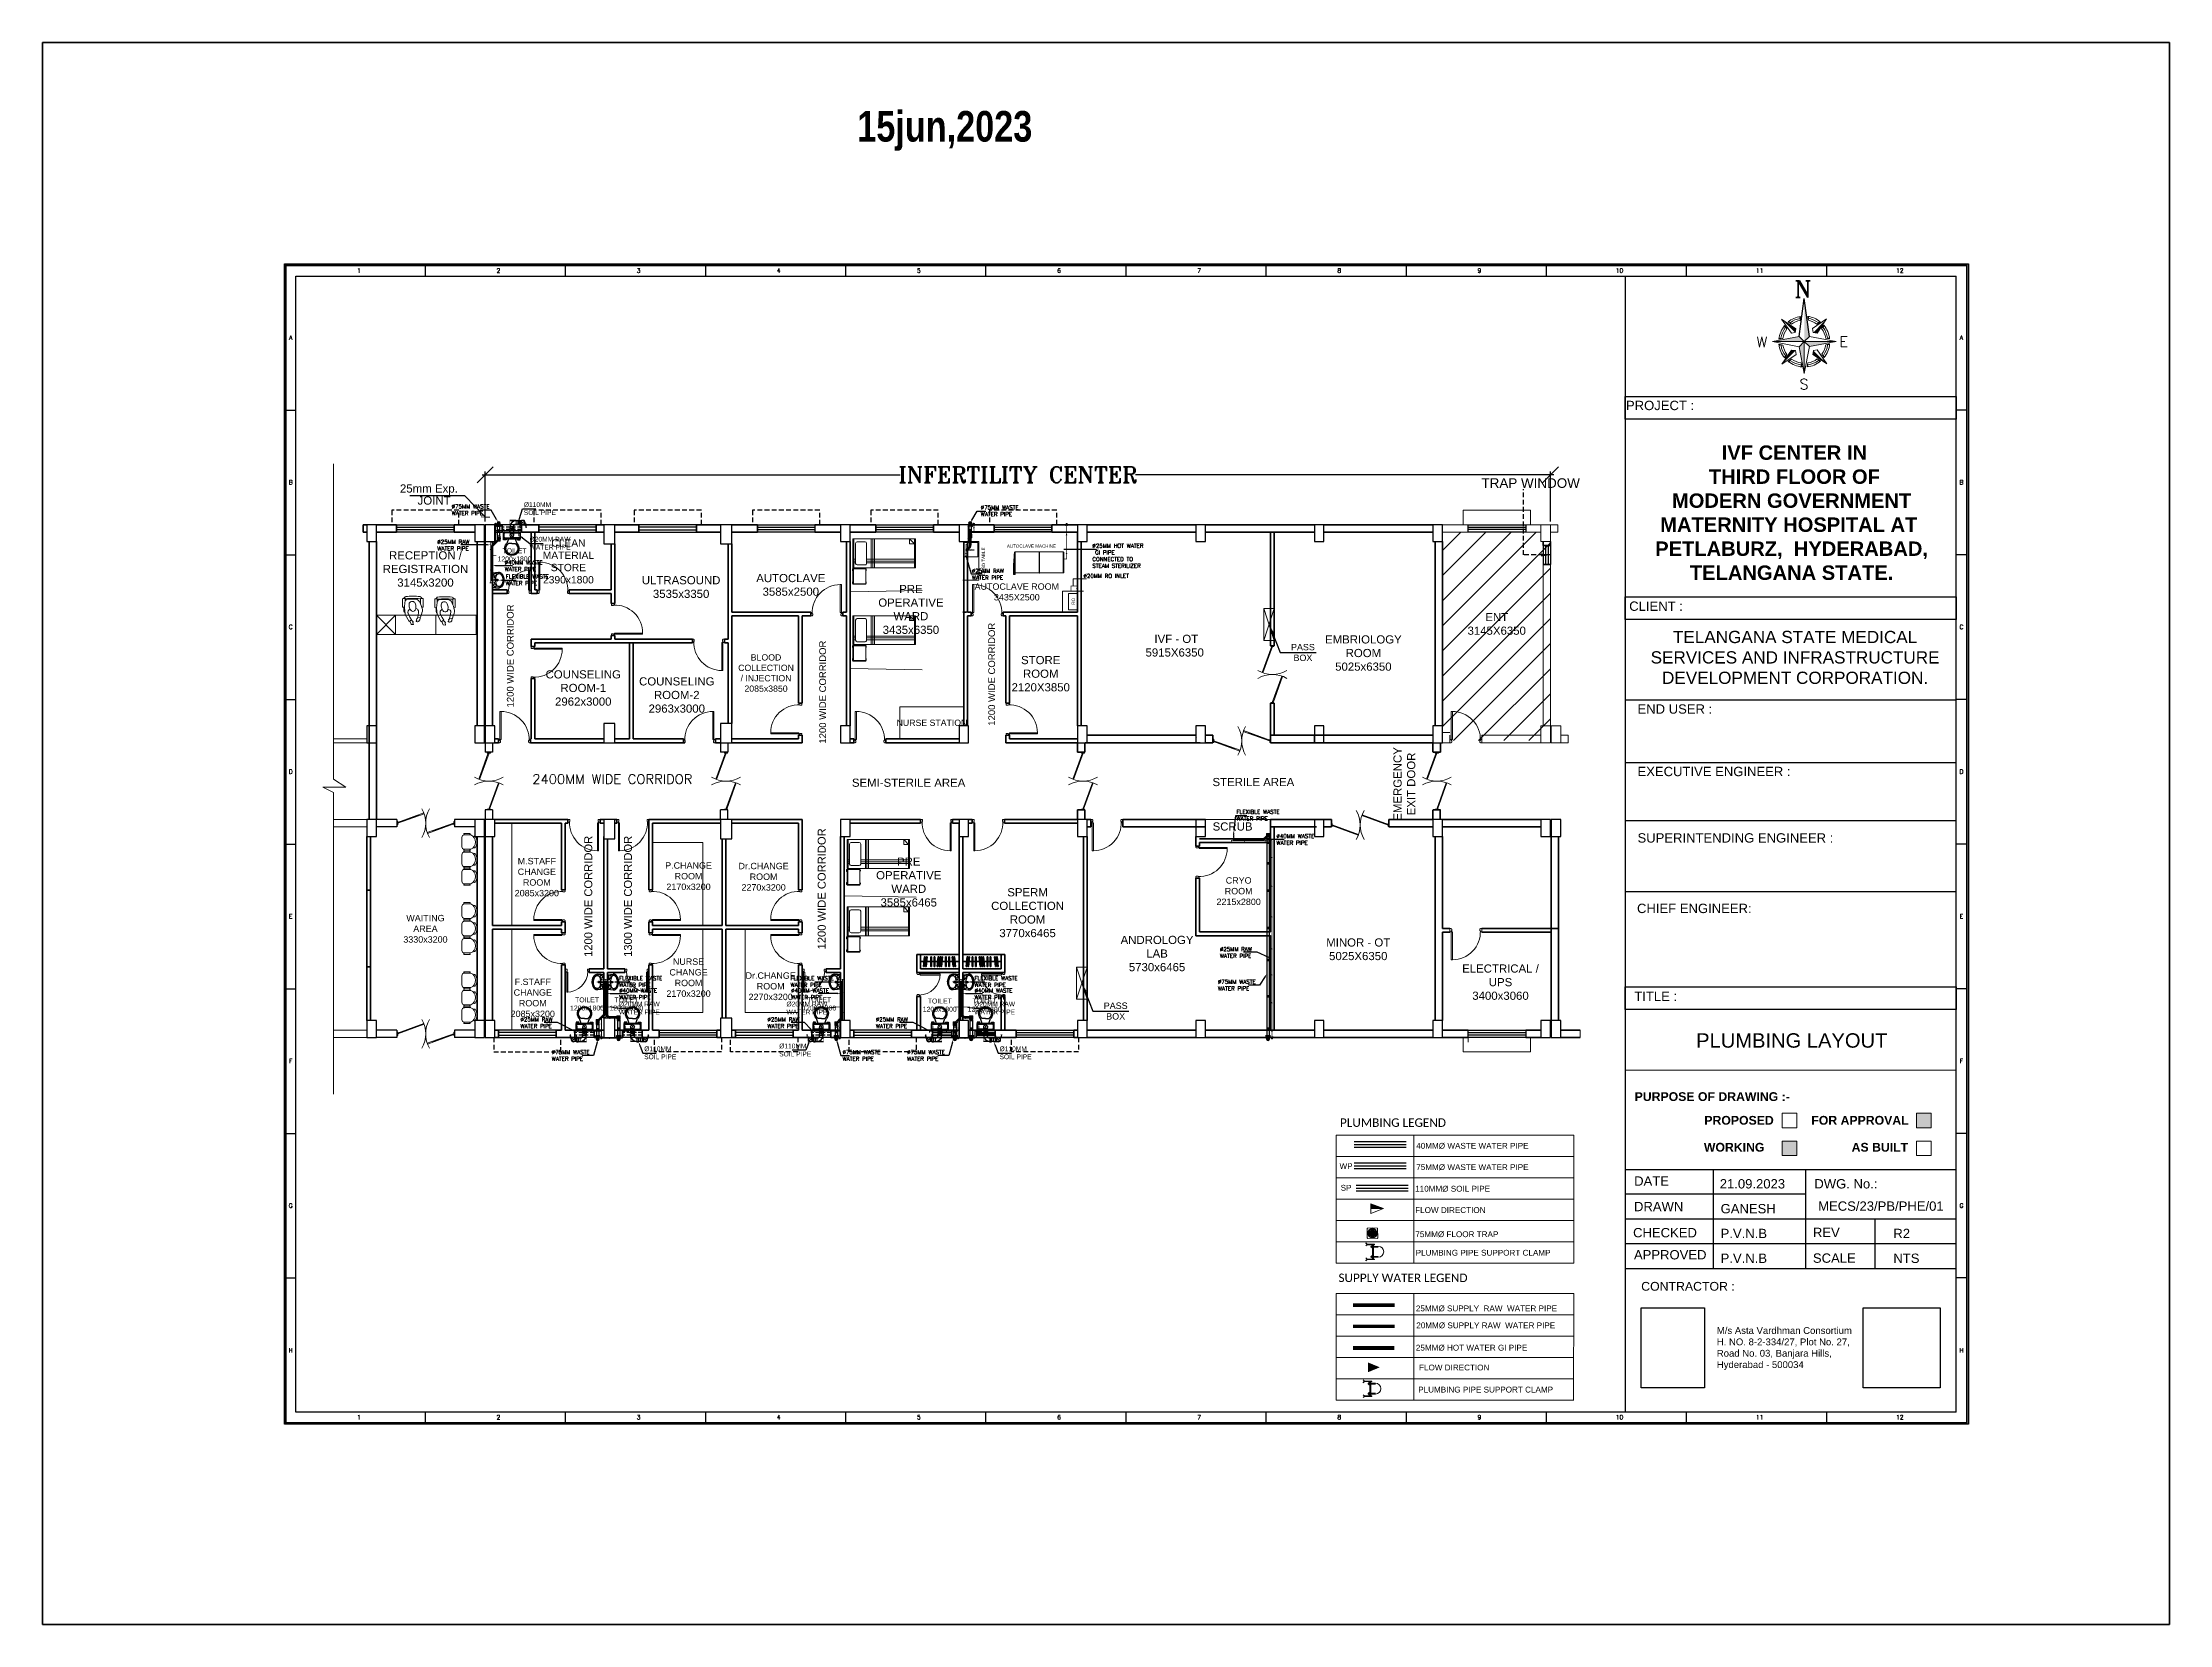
# Model space of a CAD drawing. Header units: millimetres. Extents: x 1448174 to 1599581, y -224422 to -106989.
# Drawn here: x 1448174 to 1514611, y -224422 to -174999 of the extents above; entities that cross this region are included whole.
import ezdxf
from ezdxf import colors
from ezdxf.entities.mleader import LeaderData, LeaderLine
from ezdxf.enums import TextEntityAlignment as Align
from ezdxf.math import Vec2, Vec3

# ---------------------------------------------------------------- set-up
doc = ezdxf.new("R2010")
doc.units = ezdxf.units.MM
doc.header["$LTSCALE"] = 600
doc.header["$MEASUREMENT"] = 0
doc.header["$PDMODE"] = 35
for name, pattern in [('AI9-LType1', [1.875, 1.25, -0.625]), ('CENTER2', [1.125, 0.75, -0.125, 0.125, -0.125]), ('HIDDEN', [0.375, 0.25, -0.125])]:
    doc.linetypes.add(name, pattern=pattern)
for name, color, linetype, lineweight in [('0.0', 8, 'Continuous', 0), ('22-FTfix', 8, 'Continuous', 9), ('D.F ', 251, 'Continuous', 5), ('DOOR', 144, 'Continuous', 13), ('formate text', 8, 'Continuous', 0), ('funiture', 30, 'Continuous', 13), ('furniture', 30, 'Continuous', 9), ('P-SP', 1, 'Continuous', 0), ('P-Text', 8, 'Continuous', 0), ('P-Wall', 1, 'Continuous', 35), ('PHE-SANITARY', 1, 'Continuous', 0), ('PHE-SP', 1, 'Continuous', 0), ('PL-CLAMP', 211, 'Continuous', 13), ('PL-HOT WATER PIPE', 10, 'Continuous', 0), ('PL-RA WATER SUPPLY PIPE', 100, 'Continuous', 0), ('PL-SOFT  WATER SUPPLY PIPE', 162, 'Continuous', 9), ('PL-WATER PIPE CLAMP', 6, 'Continuous', 9), ('PL-WATER PIPING', 1, 'Continuous', 9), ('toi-fix', 46, 'Continuous', 9), ('WALL LINE', 7, 'Continuous', 35), ('WIN', 151, 'Continuous', 9)]:
    doc.layers.add(name, color=color, linetype=linetype, lineweight=lineweight)
doc.layers.add('AREA', color=193, linetype='Continuous', plot=False)
for name, color, linetype in [('col', 5, 'Continuous'), ('EXP JOINT', 3, 'Continuous'), ('fun-text', 250, 'Continuous'), ('Lines', 7, 'Continuous'), ('phe-text', 1, 'Continuous'), ('PL- WASTE PIPE', 6, 'Continuous'), ('PL-SOIL PIPE', 1, 'Continuous'), ('TEXT', 253, 'Continuous'), ('TITLE', 7, 'Continuous'), ('wall', 1, 'Continuous'), ('walls', 250, 'Continuous'), ('Window', 4, 'Continuous')]:
    doc.layers.add(name, color=color, linetype=linetype)
doc.styles.add('ARIAL', font='arial.ttf')
doc.styles.add('FORMATE', font='arialbd.ttf')
doc.styles.add('ROMANS', font='romans.shx')
doc.styles.add('ROMANT', font='romant.shx')
doc.styles.add('RT', font='romant.shx')
doc.styles.add('SIC_CALIBRI', font='calibri.ttf')
doc.styles.get("Standard").update_dxf_attribs({"font": 'stylu.ttf'})
doc.styles.add('style1', font='swisse.ttf', dxfattribs={"width": 0.8})
doc.styles.add('style3', font='arialbd.ttf')
doc.styles.add('vni1', font='arial.ttf', dxfattribs={"height": 6})
doc.linetypes.add('ZIGZAG', pattern='A,0.0001,-0.2,[131,ltypeshp.shx,S=0.2,R=0,X=-0.2,Y=0],-0.4,[131,ltypeshp.shx,S=0.2,R=180,X=0.2,Y=0],-0.2', length=0.8001)
doc.dimstyles.new('AEPL1', dxfattribs={"dimtxt": 100, "dimasz": 75, "dimexe": 1.25, "dimexo": 50, "dimtad": 0, "dimdec": 0, "dimtxsty": 'ROMANS', "dimcen": 2.5, "dimclrd": 7, "dimclre": 7, "dimadec": 0, "dimazin": 0, "dimtfac": 1, "dimtdec": 0, "dimtmove": 0, "dimatfit": 3, "dimfxl": 1, "dimlwd": 0, "dimlwe": 0, "dimarcsym": 0})
doc.dimstyles.new('CSB', dxfattribs={"dimscale": 150, "dimtxt": 1.5, "dimasz": 1.5, "dimexe": 1, "dimexo": 1, "dimgap": 1, "dimtad": 1, "dimdec": 0, "dimzin": 0, "dimdsep": 46, "dimtxsty": 'ROMANS', "dimblk": 'ARCHTICK', "dimcen": 1, "dimdle": 1, "dimclrd": 5, "dimclre": 5, "dimclrt": 6, "dimadec": 0, "dimazin": 0, "dimtfac": 1, "dimtdec": 0, "dimtix": 1, "dimtmove": 2, "dimatfit": 3, "dimldrblk": 'ARCHTICK', "dimfxl": 1, "dimtolj": 1, "dimtzin": 0, "dimarcsym": 0})
doc.dimstyles.get("Standard").update_dxf_attribs({"dimscale": 1.5, "dimtxt": 225, "dimasz": 200, "dimexe": 100, "dimexo": 100, "dimgap": 0.25, "dimtad": 0, "dimdec": 0, "dimzin": 0, "dimdsep": 46, "dimtxsty": 'ARIAL', "dimblk": 'OBLIQUE', "dimcen": 0.09, "dimdle": 100, "dimclrd": 256, "dimclre": 256, "dimclrt": 6, "dimadec": 0, "dimazin": 0, "dimtfac": 1, "dimtdec": 0, "dimtofl": 0, "dimtmove": 0, "dimatfit": 3, "dimfxl": 1, "dimtolj": 1, "dimtzin": 0, "dimarcsym": 0})

# ---------------------------------------------------------------- blocks, each defined once
blk = doc.blocks.new('A$C749C31A5')
for p, q in [((158, 607), (82, 617)), ((88, 617), (96, 677)), ((99, 684), (126, 712)), ((132, 715), (163, 726)), ((152, 585), (158, 607)), ((173, 725), (195, 716)), ((288, 755), (275, 799)), ((280, 806), (329, 804)), ((281, 738), (283, 739)), ((336, 674), (281, 730)), ((396, 718), (325, 666)), ((325, 666), (373, 594)), ((343, 795), (380, 706)), ((506, 518), (396, 718)), ((0, 297), (0, 75)), ((12, 63), (54, 63)), ((18, 315), (39, 315)), ((36, 63), (36, 56)), ((54, 38), (57, 38)), ((72, 221), (72, 80)), ((98, 157), (129, 119)), ((126, 448), (127, 450)), ((127, 450), (130, 478)), ((129, 119), (169, 94)), ((130, 478), (136, 515)), ((136, 515), (142, 548)), ((142, 548), (152, 585)), ((162, 371), (148, 385)), ((179, 362), (162, 371)), ((169, 94), (423, 80)), ((206, 350), (179, 362)), ((207, 359), (202, 318)), ((212, 380), (207, 359)), ((221, 397), (212, 380)), ((287, 145), (314, 146)), ((314, 146), (334, 149)), ((334, 149), (360, 158)), ((383, 333), (356, 388)), ((384, 366), (370, 361)), ((373, 594), (409, 525)), ((417, 401), (384, 366)), ((409, 525), (429, 481)), ((432, 457), (428, 425)), ((510, 141), (510, 80)), ((531, 330), (512, 501)), ((514, 154), (515, 164)), ((515, 164), (531, 321)), ((524, 38), (527, 38)), ((527, 63), (569, 63)), ((531, 315), (563, 315)), ((544, 425), (544, 315)), ((545, 63), (545, 56)), ((581, 297), (581, 75))]:
    blk.add_line(p, q)
for centre, major_axis, start_param, end_param in [((1922, -82), (-1392, 1392), 0.422326, 0.524594), ((109, 675), (9.48, 9.48), 1.575781, 2.235741), ((136, 702), (-9.48, 9.48), -0.459579, 0.004984), ((208, 587), (-44.7, 44.7), -0.389622, 0.44073), ((168, 713), (9.48, 9.48), 0.392715, 1.111217), ((224, 675), (31.1, 31.1), 1.473299, 2.900347), ((182, 650), (3.16, 3.16), 4.322767, 6.041939), ((193, 712), (-3.16, 3.16), 3.044095, 5.105104), ((280, 801), (-3.64, 3.64), -0.820791, 1.065616), ((284, 734), (3.64, 3.64), 1.454932, 3.132464), ((273, 751), (-10.9, 10.9), 3.025729, 4.207208), ((329, 789), (10.9, 10.9), 5.894858, 7.03319), ((18, 297), (12.6, 12.6), 0.785398, 2.356194), ((12, 75), (8.63, 8.63), 2.356194, 3.926991), ((107, 403), (-63.2, 63.2), 0.524594, 1.034846), ((1343, 718), (-365, 1316), 1.549601, 1.723123), ((54, 56), (-13, 13), 0.785398, 2.356194), ((54, 80), (-12.6, 12.6), 2.356194, 3.926991), ((88, 41), (-22.2, 22.2), -0.785398, 2.356194), ((291, 2090), (-38, 2027), 3.022801, 3.222589), ((291, 2090), (-2089, 53), 1.499279, 1.693085), ((197, 437), (50.6, 50.6), 2.20036, 3.165612), ((444, 312), (236, 54), 2.890446, 3.399922), ((277, 356), (-49.3, 49.3), -0.268954, 0.150173), ((318, 235), (67.3, 67.3), 2.74069, 3.590533), ((291, 334), (67.6, 67.6), 0.764553, 1.316959), ((293, 360), (-49, 49), 4.341426, 5.496709), ((336, 210), (-40.8, 40.8), 2.779238, 3.730613), ((148, 247), (-177, 177), 3.73355, 4.276249), ((384, 431), (-31.6, 31.6), 3.183154, 3.79164), ((418, 179), (-70, 70), 2.402881, 3.670313), ((388, 463), (-31.6, 31.6), 3.79164, 4.353509), ((493, 41), (-22.2, 22.2), 2.356194, 5.497787), ((467, 496), (31.6, 31.6), 5.612395, 6.001159), ((527, 80), (-12.6, 12.6), 0.785398, 2.356194), ((500, 425), (31.1, 31.1), 5.497787, 6.69493), ((527, 56), (13, 13), 3.926991, 5.497787), ((487, 325), (-31.6, 31.6), 3.824541, 4.041599), ((563, 297), (12.6, 12.6), 5.497787, 7.068583), ((569, 75), (-8.63, 8.63), 2.356194, 3.926991)]:
    blk.add_ellipse(centre, major_axis=major_axis, ratio=1, start_param=start_param, end_param=end_param)
blk = doc.blocks.new('A$C19B8274B')
at = {"layer": 'DOOR'}
blk.add_line((-45, 925), (-80, 925), dxfattribs=at)
at = {"layer": 'DOOR', "color": 8}
for p, q in [((-80, 50), (-80, 925)), ((-45, 50), (-45, 925)), ((-45, 50), (-80, 50)), ((-955, -50), (-955, -47.5)), ((-940, -35), (-942.5, -35)), ((-60, -35), (-57.5, -35)), ((-45, -50), (-45, -47.5))]:
    blk.add_line(p, q, dxfattribs=at)
for points in [[(-940, 15), (-955, 15), (-955, 50), (-1000, 50), (-1000, -50), (-955, -50)], [(-940, -35), (-940, 15)], [(-60, 15), (-45, 15), (-45, 50), (0, 50), (0, -50), (-45, -50)], [(-60, -35), (-60, 15)]]:
    blk.add_lwpolyline(points, dxfattribs=at)
for centre, radius, start, end in [((-80, 50), 875, 90, 182.292443), ((-955, -35), 12.5, 270, 0), ((-45, -35), 12.5, 180, 270)]:
    blk.add_arc(centre, radius, start, end, dxfattribs=at)
blk = doc.blocks.new('A$C66962185')
at = {"layer": 'TITLE', "color": 7}
for p, q in [((30.11, -140930.66), (30.11, -140928.36)), ((60.37, -140930.66), (60.37, -140928.36)), ((90.64, -140930.66), (90.64, -140928.36)), ((120.9, -140930.66), (120.9, -140928.36)), ((151.16, -140930.66), (151.16, -140928.36)), ((181.42, -140930.66), (181.42, -140928.36)), ((211.69, -140930.66), (211.69, -140928.36)), ((241.95, -140930.66), (241.95, -140928.36)), ((272.21, -140930.66), (272.21, -140928.36)), ((302.47, -140930.66), (302.47, -140928.36)), ((332.74, -140930.66), (332.74, -140928.36)), ((363, -140959.61), (360.7, -140959.61)), ((363, -140990.86), (360.7, -140990.86)), ((363, -141022.1), (360.7, -141022.1)), ((363, -141053.35), (360.7, -141053.35)), ((363, -141084.59), (360.7, -141084.59)), ((363, -141115.84), (360.7, -141115.84)), ((363, -141147.08), (360.7, -141147.08))]:
    blk.add_line(p, q, dxfattribs=at)
at = {"layer": 'TITLE'}
for p, q in [((2.14, -140930.66), (360.7, -140930.66)), ((2.14, -141176.03), (2.14, -140930.66)), ((360.7, -141176.03), (360.7, -140930.66)), ((360.7, -141176.03), (2.14, -141176.03))]:
    blk.add_line(p, q, dxfattribs=at)
at = {"layer": 'TITLE', "color": 0}
for p, q in [((-0.15, -140959.61), (2.14, -140959.61)), ((-0.15, -140990.86), (2.14, -140990.86)), ((-0.15, -141022.1), (2.14, -141022.1)), ((-0.15, -141053.35), (2.14, -141053.35)), ((0, -141084.59), (2.14, -141084.59)), ((-0.15, -141115.84), (2.14, -141115.84)), ((-0.15, -141147.08), (2.14, -141147.08)), ((30.11, -141178.33), (30.11, -141176.03)), ((60.37, -141178.33), (60.37, -141176.03)), ((90.64, -141178.33), (90.64, -141176.03)), ((120.9, -141178.33), (120.9, -141176.03)), ((151.16, -141178.33), (151.16, -141176.03)), ((181.42, -141178.33), (181.42, -141176.03)), ((211.69, -141178.33), (211.69, -141176.03)), ((241.95, -141178.33), (241.95, -141176.03)), ((272.21, -141178.33), (272.21, -141176.03)), ((302.47, -141178.33), (302.47, -141176.03)), ((332.74, -141178.33), (332.74, -141176.03))]:
    blk.add_line(p, q, dxfattribs=at)
at = {"layer": 'TITLE', "color": 7, "const_width": 0.355}
blk.add_lwpolyline([(363, -140928.36), (363, -141178.33), (0, -141178.33), (0, -140928.36)], close=True, dxfattribs=at)
at = {"layer": 'TITLE', "color": 7, "style": 'ROMANS'}
for s, p in [('1', (15.75, -140929.48)), ('2', (45.89, -140929.48)), ('3', (76.15, -140929.48)), ('4', (106.41, -140929.48)), ('5', (136.67, -140929.48)), ('6', (166.94, -140929.48)), ('7', (197.2, -140929.48)), ('8', (227.46, -140929.48)), ('9', (257.73, -140929.48)), ('10', (287.99, -140929.48)), ('11', (318.25, -140929.48)), ('12', (348.51, -140929.48)), ('A', (361.83, -140943.96)), ('B', (361.83, -140975.21)), ('C', (361.83, -141006.45)), ('D', (361.83, -141037.7)), ('E', (361.83, -141068.94)), ('F', (361.83, -141100.19)), ('G', (361.83, -141131.44)), ('H', (361.83, -141162.68))]:
    blk.add_text(s, height=0.952, dxfattribs=at).set_placement(p, align=Align.MIDDLE)
at = {"layer": 'TITLE', "color": 0, "style": 'ROMANS'}
for s, p in [('A', (1.02, -140943.96)), ('B', (1.02, -140975.21)), ('C', (1.02, -141006.45)), ('D', (1.02, -141037.7)), ('E', (1.02, -141068.94)), ('F', (1.02, -141100.19)), ('G', (1.02, -141131.44)), ('H', (1.02, -141162.68)), ('1', (15.75, -141177.15)), ('2', (45.89, -141177.15)), ('3', (76.15, -141177.15)), ('4', (106.41, -141177.15)), ('5', (136.67, -141177.15)), ('6', (166.94, -141177.15)), ('7', (197.2, -141177.15)), ('8', (227.46, -141177.15)), ('9', (257.73, -141177.15)), ('10', (287.99, -141177.15)), ('11', (318.25, -141177.15)), ('12', (348.51, -141177.15))]:
    blk.add_text(s, height=0.952, dxfattribs=at).set_placement(p, align=Align.MIDDLE)
blk = doc.blocks.new('W1800')
at = {"layer": 'wall', "color": 7}
for p, q in [((0, -58), (0, 173)), ((1800, 173), (1800, -58))]:
    blk.add_line(p, q, dxfattribs=at)
at = {"layer": 'Window'}
for p, q in [((0, 173), (1800, 173)), ((0, 98), (1800, 98)), ((1800, 18), (0, 18)), ((1800, -58), (0, -58))]:
    blk.add_line(p, q, dxfattribs=at)
blk = doc.blocks.new('750')
at = {"layer": 'DOOR', "color": 8}
for p, q in [((-50, 705), (-47.5, 705)), ((-35, 690), (-35, 692.5)), ((-50, 45), (-47.5, 45)), ((-35, 60), (-35, 57.5)), ((50, 45), (50, 80)), ((50, 80), (675, 80)), ((50, 45), (675, 45)), ((675, 45), (675, 80))]:
    blk.add_line(p, q, dxfattribs=at)
for points in [[(15, 690), (15, 705), (50, 705), (50, 750), (-50, 750), (-50, 705)], [(-35, 690), (15, 690)], [(15, 60), (15, 45), (50, 45), (50, 0), (-50, 0), (-50, 45)], [(-35, 60), (15, 60)]]:
    blk.add_lwpolyline(points, dxfattribs=at)
for centre, radius, start, end in [((-35, 705), 12.5, 180, 270), ((15, 45), 660, 0, 90), ((-35, 45), 12.5, 90, 180)]:
    blk.add_arc(centre, radius, start, end, dxfattribs=at)
blk = doc.blocks.new('_Oblique')
at = {"color": 0, "linetype": 'ByBlock', "lineweight": -2}
blk.add_line((-0.5, -0.5), (0.5, 0.5), dxfattribs=at)
blk = doc.blocks.new('*D12')
at = {"layer": 'D.F ', "color": 5, "lineweight": -2, "transparency": 16777216}
for p, q in [((1461902, -188501), (1474961, -188501)), ((1462002, -189963), (1462002, -188401)), ((1495377, -188501), (1482319, -188501)), ((1495277, -189963), (1495277, -188401))]:
    blk.add_line(p, q, dxfattribs=at)
at = {"layer": 'Defpoints', "color": 0, "transparency": 16777216}
for p in [(1462002, -188501), (1462002, -190063), (1495277, -190063)]:
    blk.add_point(p, dxfattribs=at)
at = {"layer": 'D.F ', "color": 5, "lineweight": -2, "transparency": 16777216, "xscale": 500, "yscale": 500, "zscale": 500, "rotation": 180}
blk.add_blockref('_Oblique', (1462002, -188501), dxfattribs=at)
at = {"layer": 'D.F ', "color": 5, "lineweight": -2, "transparency": 16777216, "xscale": 500, "yscale": 500, "zscale": 500}
blk.add_blockref('_Oblique', (1495277, -188501), dxfattribs=at)
at = {"layer": 'D.F ', "color": 7, "transparency": 16777216, "insert": (1478640, -188501), "char_height": 750, "attachment_point": 5, "style": 'ROMANT'}
blk.add_mtext('\\A1;{\\H0.6667x;INFERTILITY CENTER}', dxfattribs=at)
blk = doc.blocks.new('CH1')
for p, q in [((7.8, 8.9), (15.5, 8.9)), ((8.9, 10.6), (16.1, 10.6)), ((18.7, -5.7), (18.7, 5.7)), ((7.8, -8.9), (15.5, -8.9)), ((8.9, -10.6), (16.1, -10.6))]:
    blk.add_line(p, q)
for centre, radius, start, end in [((11.3, 0), 11.3, 141.456, 218.544), ((11.3, 0), 9.53, 111.6314, 248.3686), ((2.9, 6.2), 0.935, 339.0298, 121.3377), ((9.8, 9.9), 1.13, 139.8035, 247.8585), ((15.5, 5.7), 3.19, 0, 90), ((15.2, 9.9), 1.13, 292.1415, 40.1965), ((2.9, -6.2), 0.935, 238.6623, 20.9702), ((9.8, -9.9), 1.13, 112.1415, 220.1965), ((15.5, -5.7), 3.19, 270, 0), ((15.2, -9.9), 1.13, 319.8035, 67.8585)]:
    blk.add_arc(centre, radius, start, end)
blk = doc.blocks.new('A$C32852038')
at = {"xscale": 25.40000009536743, "yscale": 25.39999985694885, "zscale": 25.39999999999785, "rotation": 90}
blk.add_blockref('CH1', (0, -476), dxfattribs=at)
blk = doc.blocks.new('D1')
at = {"layer": 'DOOR', "color": 8}
for p, q in [((0, 98), (24, 98)), ((0, 98), (0, 0)), ((0, 0), (24, 0)), ((19, 69), (825, 362)), ((19, 69), (27, 46)), ((24, 98), (24, 0)), ((27, 46), (833, 339)), ((180, 128), (188, 105)), ((184, 116), (668, 292)), ((672, 280), (663, 304)), ((1737, 52), (931, -241)), ((1745, 29), (939, -264)), ((1745, 29), (1737, 52)), ((1740, 98), (1740, 0)), ((1764, 98), (1740, 98)), ((1764, 0), (1740, 0)), ((1764, 98), (1764, 0)), ((1101, -206), (1092, -182)), ((1580, -18), (1096, -194)), ((1584, -30), (1576, -7))]:
    blk.add_line(p, q, dxfattribs=at)
for centre, start, end in [((0, 49), 330, 30), ((1764, 49), 150, 210)]:
    blk.add_arc(centre, 882, start, end, dxfattribs=at)
blk = doc.blocks.new('A$C45A5314D')
at = {"layer": 'furniture', "color": 8, "ltscale": 0.75}
for p, q in [((-1962, 946), (-1950, 946)), ((-1962, 946), (-1950, 946)), ((-1962, 946), (-1962, 887)), ((-1962, 944), (-1950, 944)), ((-1962, 943), (-1950, 943)), ((-1962, 941), (-1950, 941)), ((-1962, 939), (-1950, 939)), ((-1962, 936), (-1950, 936)), ((-1962, 932), (-1950, 932)), ((-1962, 927), (-1950, 927)), ((-1962, 921), (-1950, 921)), ((-1962, 913), (-1950, 913)), ((-1962, 907), (-1950, 907)), ((-1962, 902), (-1950, 902)), ((-1962, 898), (-1950, 898)), ((-1962, 895), (-1950, 895)), ((-1962, 892), (-1950, 892)), ((-1962, 891), (-1950, 891)), ((-1962, 889), (-1950, 889)), ((-1962, 888), (-1950, 888)), ((-1962, 887), (-1950, 887)), ((-1950, 967), (-1550, 967)), ((-1950, 467), (-1950, 967)), ((-1930, 948), (-1930, 487)), ((-1930, 948), (-1550, 948)), ((-1550, 967), (-1550, 467)), ((-1538, 946), (-1550, 946)), ((-1538, 946), (-1550, 946)), ((-1538, 944), (-1550, 944)), ((-1538, 943), (-1550, 943)), ((-1538, 941), (-1550, 941)), ((-1538, 939), (-1550, 939)), ((-1538, 936), (-1550, 936)), ((-1538, 932), (-1550, 932)), ((-1538, 927), (-1550, 927)), ((-1538, 921), (-1550, 921)), ((-1538, 913), (-1550, 913)), ((-1538, 907), (-1550, 907)), ((-1538, 902), (-1550, 902)), ((-1538, 898), (-1550, 898)), ((-1538, 895), (-1550, 895)), ((-1538, 892), (-1550, 892)), ((-1538, 891), (-1550, 891)), ((-1538, 889), (-1550, 889)), ((-1538, 888), (-1550, 888)), ((-1538, 887), (-1550, 887)), ((-1538, 946), (-1538, 887)), ((-1962, 545), (-1950, 545)), ((-1962, 545), (-1950, 545)), ((-1962, 545), (-1962, 486)), ((-1962, 543), (-1950, 543)), ((-1962, 542), (-1950, 542)), ((-1962, 540), (-1950, 540)), ((-1962, 538), (-1950, 538)), ((-1962, 535), (-1950, 535)), ((-1962, 531), (-1950, 531)), ((-1962, 526), (-1950, 526)), ((-1962, 520), (-1950, 520)), ((-1962, 512), (-1950, 512)), ((-1962, 506), (-1950, 506)), ((-1962, 501), (-1950, 501)), ((-1962, 497), (-1950, 497)), ((-1962, 494), (-1950, 494)), ((-1962, 491), (-1950, 491)), ((-1962, 490), (-1950, 490)), ((-1962, 488), (-1950, 488)), ((-1962, 487), (-1950, 487)), ((-1962, 486), (-1950, 486)), ((-1962, 486), (-1950, 486)), ((-1550, 467), (-1950, 467)), ((-1550, 487), (-1930, 487)), ((-1538, 545), (-1550, 545)), ((-1538, 545), (-1550, 545)), ((-1538, 543), (-1550, 543)), ((-1538, 542), (-1550, 542)), ((-1538, 540), (-1550, 540)), ((-1538, 538), (-1550, 538)), ((-1538, 535), (-1550, 535)), ((-1538, 531), (-1550, 531)), ((-1538, 526), (-1550, 526)), ((-1538, 520), (-1550, 520)), ((-1538, 512), (-1550, 512)), ((-1538, 506), (-1550, 506)), ((-1538, 501), (-1550, 501)), ((-1538, 497), (-1550, 497)), ((-1538, 494), (-1550, 494)), ((-1538, 491), (-1550, 491)), ((-1538, 490), (-1550, 490)), ((-1538, 488), (-1550, 488)), ((-1538, 487), (-1550, 487)), ((-1538, 486), (-1550, 486)), ((-1538, 545), (-1538, 486))]:
    blk.add_line(p, q, dxfattribs=at)
at = {"layer": 'furniture', "color": 8}
for p, q in [((0, 450), (-1950, 450)), ((-1950, 450), (-1950, -450)), ((-1920, 450), (-1920, -450)), ((-1920, 300), (-1869, 300)), ((-1920, 241), (-1869, 241)), ((-1920, 182), (-1869, 182)), ((-1869, 313), (-1869, -313)), ((-1572, 362), (-1820, 362)), ((-1523, 313), (-1523, -313)), ((-1523, 300), (-30, 300)), ((-1523, 241), (-30, 241)), ((-1523, 182), (-30, 182)), ((-1377, -450), (-1377, 450)), ((-1327, -450), (-1327, 450)), ((-1277, -450), (-1277, 450)), ((-30, -450), (-30, 450)), ((0, -450), (0, 450)), ((-1950, -450), (0, -450)), ((-1820, -362), (-1572, -362)), ((-180, -450), (-30, -300)), ((-180, -450), (-180, -300)), ((-30, -300), (-180, -300))]:
    blk.add_line(p, q, dxfattribs=at)
at = {"layer": 'furniture', "color": 8, "ltscale": 0.75}
for centre, start, end in [((-1876, 917), 161.07537, 198.92466), ((-1624, 917), 341.07537, 18.92466), ((-1876, 516), 161.07537, 198.92466), ((-1624, 516), 341.07537, 18.92466)]:
    blk.add_arc(centre, 91.1, start, end, dxfattribs=at)
at = {"layer": 'furniture', "color": 8}
for centre, start, end in [((-1820, 313), 90.00001, 180.00001), ((-1572, 313), 0.00001, 90.00001), ((-1820, -313), 180.00001, 270.00001), ((-1572, -313), 270.00001, 0.00001)]:
    blk.add_arc(centre, 49.2, start, end, dxfattribs=at)
blk = doc.blocks.new('A$C772B36EA')
at = {"layer": 'TITLE', "color": 5}
for p in [(-343, 338), (338, 343)]:
    blk.add_line(p, (0, 2877), dxfattribs=at)
at = {"layer": 'TITLE', "color": 8, "lineweight": 5}
for p, q in [((-566, 858), (-1516, 1493)), ((-866, 553), (-1516, 1493)), ((-287, 1418), (-252, 1683)), ((-287, 1418), (-252, 1683)), ((270, 1421), (233, 1686)), ((270, 1421), (233, 1686)), ((270, 1421), (233, 1686)), ((553, 866), (1493, 1516)), ((858, 566), (1493, 1516)), ((-343, 338), (-2128, 0)), ((-2128, 0), (0, 0)), ((0, 0), (-2128, 0)), ((-338, -343), (-2128, 0)), ((-1432, 209), (-1695, 156)), ((-1173, 847), (-1326, 1068)), ((-865, 1160), (-1088, 1309)), ((-606, 597), (-866, 553)), ((-606, 597), (-566, 858)), ((0, 0), (-343, 338)), ((-343, 338), (0, 0)), ((-338, -343), (0, 0)), ((0, 0), (-338, -343)), ((0, 0), (338, 343)), ((338, 343), (0, 0)), ((0, 0), (343, -338)), ((343, -338), (0, 0)), ((0, 0), (0, -2128)), ((0, -2128), (0, 0)), ((0, 0), (2128, 0)), ((2128, 0), (0, 0)), ((338, 343), (2128, 0)), ((343, -338), (2128, 0)), ((597, 606), (553, 866)), ((597, 606), (858, 566)), ((847, 1173), (1068, 1326)), ((1160, 865), (1309, 1088)), ((1428, 230), (1692, 182)), ((-1428, -230), (-1692, -182)), ((-858, -566), (-1493, -1516)), ((-553, -866), (-1493, -1516)), ((-1160, -865), (-1309, -1088)), ((-847, -1173), (-1068, -1326)), ((-597, -606), (-858, -566)), ((-597, -606), (-553, -866)), ((-338, -343), (0, -2128)), ((343, -338), (0, -2128)), ((606, -597), (566, -858)), ((566, -858), (1516, -1493)), ((606, -597), (866, -553)), ((865, -1160), (1088, -1309)), ((866, -553), (1516, -1493)), ((1173, -847), (1326, -1068)), ((1432, -209), (1695, -156)), ((-209, -1432), (-156, -1695)), ((230, -1428), (182, -1692))]:
    blk.add_line(p, q, dxfattribs=at)
for radius, start, end in [(1702, 98.52692, 129.72625), (1575, 99.85136, 126.70773), (1702, 51.14269, 82.1348), (1575, 54.16121, 80.81434), (1702, 141.14269, 174.72625), (1575, 144.16121, 171.70773), (1447, 144.16121, 171.70773), (1447, 101.42181, 126.70773), (1447, 54.16121, 79.24868), (1447, 9.16121, 36.70773), (1575, 9.16121, 36.70773), (1702, 6.14269, 39.72625), (1702, 186.14269, 219.72625), (1575, 189.16121, 216.70773), (1447, 189.16121, 216.70773), (1702, 231.14269, 264.72625), (1575, 234.16121, 261.70773), (1447, 234.16121, 261.70773), (1702, 276.14269, 309.72625), (1447, 279.1612, 306.70773), (1575, 279.1612, 306.70773), (1447, 324.16121, 351.70773), (1575, 324.16121, 351.70773), (1702, 321.14269, 354.72625)]:
    blk.add_arc((0, 0), radius, start, end, dxfattribs=at)
at = {"layer": 'TITLE', "color": 5}
blk.add_solid([(0, 2877), (338, 343), (0, 0)], dxfattribs=at)
at = {"layer": 'TITLE', "color": 8, "lineweight": 5}
for points in [[(-1516, 1493), (-566, 858), (-606, 597)], [(-252, 1683), (-340, 1668), (-287, 1418)], [(233, 1686), (320, 1672), (270, 1421)], [(1493, 1516), (858, 566), (597, 606)], [(-2128, 0), (-343, 338), (0, 0)], [(-1684, 245), (-1695, 156), (-1432, 209)], [(-1326, 1068), (-1380, 997), (-1173, 847)], [(-1088, 1309), (-1017, 1365), (-865, 1160)], [(0, -2128), (-338, -343), (0, 0)], [(2128, 0), (343, -338), (0, 0)], [(1068, 1326), (997, 1380), (847, 1173)], [(1309, 1088), (1365, 1017), (1160, 865)], [(1680, 271), (1692, 182), (1428, 230)], [(-1680, -271), (-1692, -182), (-1428, -230)], [(-1493, -1516), (-858, -566), (-597, -606)], [(-1309, -1088), (-1365, -1017), (-1160, -865)], [(-1068, -1326), (-997, -1380), (-847, -1173)], [(1516, -1493), (566, -858), (606, -597)], [(1088, -1309), (1017, -1365), (865, -1160)], [(1326, -1068), (1380, -997), (1173, -847)], [(1684, -245), (1695, -156), (1432, -209)], [(-245, -1684), (-156, -1695), (-209, -1432)], [(271, -1680), (182, -1692), (230, -1428)]]:
    blk.add_solid(points, dxfattribs=at)
blk = doc.blocks.new('clamp')
at = {"layer": 'PL-CLAMP'}
for p, q in [((105, 198), (169, 198)), ((105, 191), (169, 191)), ((156, 206), (161, 206)), ((163, 186), (163, 204)), ((171, 196), (171, 193)), ((105, 109), (169, 109)), ((105, 102), (169, 102)), ((156, 184), (161, 184)), ((156, 117), (161, 117)), ((156, 95), (161, 95)), ((163, 97), (163, 115)), ((171, 107), (171, 104))]:
    blk.add_line(p, q, dxfattribs=at)
for points in [[(138, 216, -0.414214), (139, 217), (203, 217), (214, 228), (215, 227), (204, 215), (215, 204), (214, 203), (203, 213), (139, 213, -0.414214), (138, 214), (138, 216)], [(138, 84, -0.414214), (139, 85), (203, 85), (214, 96), (215, 95), (204, 83), (215, 72), (214, 70), (203, 81), (139, 81, -0.414214), (138, 82), (138, 84)]]:
    blk.add_lwpolyline(points, format="xyb", dxfattribs=at)
for points in [[(146, 81), (146, 217)], [(156, 81), (156, 217)]]:
    blk.add_lwpolyline(points, dxfattribs=at)
for centre, radius, start, end in [((105, 150), 48.2, 90, 270), ((161, 204), 2, 0, 90), ((169, 196), 2, 0, 90), ((169, 193), 2, 270, 0), ((161, 186), 2, 270, 0), ((161, 115), 2, 0, 90), ((161, 97), 2, 270, 0), ((169, 107), 2, 0, 90), ((169, 104), 2, 270, 0)]:
    blk.add_arc(centre, radius, start, end, dxfattribs=at)
blk = doc.blocks.new('RISER UP 100')
at = {"color": 0, "linetype": 'Continuous'}
for p, q in [((-149, -60), (-149, 60)), ((-99, 60), (-149, 60)), ((-99, 60), (-94, 55)), ((-94, 55), (-24, 55)), ((-99, -60), (-149, -60)), ((-99, -60), (-94, -55)), ((-94, -55), (-24, -55))]:
    blk.add_line(p, q, dxfattribs=at)
at = {"color": 8, "linetype": 'Continuous', "lineweight": 0, "ltscale": 0.005}
for p, q in [((-99, 55), (-149, 55)), ((-99, -55), (-99, 55)), ((-99, 55), (-94, 50)), ((-94, -50), (-94, 50)), ((-94, 50), (-33, 50)), ((-99, -55), (-149, -55)), ((-99, -55), (-94, -50)), ((-94, -50), (-33, -50))]:
    blk.add_line(p, q, dxfattribs=at)
at = {"color": 8, "linetype": 'CENTER2', "lineweight": 0}
for p, q in [((-15, 0), (15, 0)), ((0, 15), (0, -15))]:
    blk.add_line(p, q, dxfattribs=at)
at = {"color": 0, "linetype": 'Continuous'}
blk.add_circle((0, 0), 60, dxfattribs=at)
at = {"color": 8, "linetype": 'Continuous', "lineweight": 0, "ltscale": 0.005}
blk.add_circle((0, 0), 55, dxfattribs=at)
at = {"color": 8, "linetype": 'Continuous', "lineweight": 0}
for centre, start, end in [((0, 28), 90, 270), ((0, -28), 270, 90)]:
    blk.add_arc(centre, 27.5, start, end, dxfattribs=at)
blk = doc.blocks.new('ELBOW')
at = {"color": 0, "linetype": 'Continuous'}
for p, q in [((-114, 296), (107, 296)), ((-114, 203), (-114, 296)), ((-114, 203), (-104, 192)), ((-103, 196), (-103, -160)), ((107, 203), (96, 192)), ((107, 203), (107, 296)), ((243, 68), (232, 57)), ((243, 68), (337, 68)), ((337, 68), (337, -154)), ((96, -97), (96, -160)), ((243, -154), (233, -143)), ((243, -154), (337, -154))]:
    blk.add_line(p, q, dxfattribs=at)
at = {"color": 8, "linetype": 'Continuous', "lineweight": 0, "ltscale": 0.005}
for p, q in [((-104, 207), (-104, 296)), ((-104, 207), (96, 207)), ((-104, 207), (-93, 196)), ((-93, 196), (86, 196)), ((-93, 120), (-93, -160)), ((96, 207), (86, 196)), ((96, 207), (96, 296)), ((247, 57), (237, 47)), ((237, 46), (237, -132)), ((247, 57), (247, -143)), ((247, 57), (337, 57)), ((85, -92), (85, -160)), ((247, -143), (237, -132)), ((247, -143), (337, -143))]:
    blk.add_line(p, q, dxfattribs=at)
at = {"color": 8, "linetype": 'Continuous', "ltscale": 0.005}
blk.add_line((-93, 168), (-93, 170), dxfattribs=at)
at = {"color": 0, "linetype": 'Continuous', "const_width": 25}
blk.add_lwpolyline([(-119, -160), (107, -160)], dxfattribs=at)
at = {"color": 0, "linetype": 'Continuous'}
for radius, start, end in [(352, 182.67877, 267.48884), (153, 186.55293, 263.94685)]:
    blk.add_arc((248, 209), radius, start, end, dxfattribs=at)
at = {"color": 8, "linetype": 'Continuous', "lineweight": 0, "ltscale": 0.005}
for centre, radius, start, end in [((246, 207), 339, 180, 268.35636), ((247, 207), 162, 180.08228, 266.34676)]:
    blk.add_arc(centre, radius, start, end, dxfattribs=at)
at = {"layer": 'PL-SOIL PIPE', "ltscale": 300}
blk.add_line((-93, 196), (-93, 207), dxfattribs=at)
blk = doc.blocks.new('A$C0B1B3CFA')
at = {"layer": 'PHE-SP'}
h = blk.add_hatch(color=7, dxfattribs=at)
h.dxf.hatch_style = 1
h.paths.add_polyline_path([(-0.049, 0.023), (-0.049, 0), (0.012, 0)])
at = {"layer": 'PHE-SP', "color": 7}
for points in [[(-0.049, 0), (0.012, 0), (-0.049, 0.023), (-0.049, 0)], [(-0.049, 0), (0.012, 0), (-0.049, -0.023), (-0.049, 0)]]:
    blk.add_lwpolyline(points, dxfattribs=at)
blk = doc.blocks.new('Z$W@#3BD47561')
at = {"layer": 'PHE-SP', "xscale": 49.00933755098914, "yscale": 49.00933755098914, "zscale": 49.00933755098914, "rotation": 270}
blk.add_blockref('A$C0B1B3CFA', (0, 0), dxfattribs=at)
blk = doc.blocks.new('Z$W@#4AA511D8')
at = {"layer": 'phe-text', "linetype": 'ByBlock', "lineweight": -2, "ltscale": 0.5, "xscale": 0.0244727334018079, "yscale": 0.0244727334018079, "zscale": 0.0244727334018079, "rotation": 270}
blk.add_blockref('Z$W@#3BD47561', (0.015, 0), dxfattribs=at)
blk = doc.blocks.new('A$C525867A1')
at = {"layer": '22-FTfix', "color": 1, "lineweight": 0}
for p, q in [((-77, 4), (-40, 40)), ((42, 42), (-42, -42)), ((-4, 77), (-40, 40)), ((76, 4), (3, 77)), ((-4, -76), (-77, -3)), ((3, -76), (40, -40)), ((76, -3), (40, -40))]:
    blk.add_line(p, q, dxfattribs=at)
at = {"layer": '22-FTfix', "color": 1, "linetype": 'AI9-LType1', "lineweight": 0}
blk.add_line((42, -42), (-42, 42), dxfattribs=at)
at = {"layer": '22-FTfix', "color": 3, "lineweight": 0}
for p, q in [((-18, 18), (-40, -3)), ((-15, 15), (-36, -7)), ((-10, 10), (-36, -15)), ((-23, 23), (-32, 14)), ((-7, 7), (-32, -19)), ((-23, 23), (-14, 32)), ((-18, 18), (3, 39)), ((-15, 15), (7, 36)), ((-10, 10), (15, 36)), ((-7, 7), (19, 32)), ((-1, 2), (-2, 2)), ((-2, 1), (-2, 2)), ((-1, 1), (-2, 1)), ((-1, 1), (-1, 2)), ((1, 2), (1, 1)), ((2, 1), (1, 2)), ((2, 1), (1, 1)), ((5, 9), (25, 29)), ((7, -7), (32, 19)), ((9, 5), (29, 25)), ((10, -10), (36, 15)), ((15, -15), (36, 7)), ((18, -18), (39, 3)), ((-9, -5), (-29, -25)), ((-5, -9), (-25, -29)), ((7, -7), (-19, -32)), ((10, -10), (-15, -36)), ((15, -15), (-7, -36)), ((18, -18), (-3, -40)), ((-1, -2), (-2, -1)), ((-2, -1), (-1, -1)), ((-1, -2), (-1, -1)), ((2, -1), (1, -1)), ((1, -2), (1, -1)), ((1, -2), (2, -2)), ((2, -1), (2, -2)), ((23, -23), (14, -32)), ((23, -23), (32, -14))]:
    blk.add_line(p, q, dxfattribs=at)
at = {"layer": '22-FTfix', "color": 1, "lineweight": 0}
blk.add_circle((0, 0), 49.4, dxfattribs=at)
at = {"layer": '22-FTfix', "color": 3, "lineweight": 0}
for radius in [45.2, 44.9, 3.93, 4.18]:
    blk.add_circle((0, 0), radius, dxfattribs=at)
at = {"layer": '22-FTfix', "color": 1, "lineweight": 0}
for points in [[(-77, 4), (-79, 2), (-79, -2), (-77, -3)], [(3, 77), (1, 79), (-2, 79), (-4, 77)], [(76, -3), (78, -1), (78, 2), (76, 4)], [(-4, -76), (-2, -78), (2, -78), (3, -76)]]:
    blk.add_open_spline(points, degree=3, dxfattribs=at)
for points in [[(-35, 35), (-55, 16), (-55, -16), (-35, -35), (-16, -54), (16, -54), (35, -35)], [(-35, 35), (-16, 55), (16, 55), (35, 35), (54, 16), (54, -16), (35, -35)]]:
    blk.add_open_spline(points, degree=3, knots=[0, 0, 0, 0, 1, 1, 1, 2, 2, 2, 2], dxfattribs=at)
at = {"layer": '22-FTfix', "color": 3, "lineweight": 0}
for points in [[(-29, 29), (-32, 25), (-35, 21), (-37, 17)], [(-17, 37), (-21, 35), (-25, 32), (-29, 29)], [(-1, -1), (-1, 0), (-1, 0), (-1, 1)], [(-1, 1), (0, 1), (0, 1), (1, 1)], [(1, 1), (1, 0), (1, 0), (1, -1)], [(1, -1), (0, -1), (0, -1), (-1, -1)], [(17, -37), (21, -35), (25, -32), (29, -29)], [(29, -29), (32, -25), (35, -21), (37, -17)]]:
    blk.add_open_spline(points, degree=3, dxfattribs=at)
for points in [[(-37, 17), (-37, 16), (-37, 14), (-35, 13), (-34, 13), (-33, 13), (-32, 14)], [(-14, 32), (-13, 33), (-13, 35), (-14, 36), (-15, 37), (-16, 37), (-17, 37)], [(7, 36), (8, 37), (8, 38), (7, 39), (6, 41), (4, 41), (3, 39)], [(5, 9), (4, 8), (4, 6), (5, 5), (6, 4), (8, 4), (9, 5)], [(19, 32), (20, 33), (20, 35), (19, 36), (18, 37), (16, 37), (15, 36)], [(29, 25), (30, 26), (30, 28), (29, 29), (27, 30), (26, 30), (25, 29)], [(36, 15), (37, 16), (37, 18), (36, 19), (35, 20), (33, 20), (32, 19)], [(39, 3), (41, 4), (41, 6), (39, 7), (38, 8), (37, 8), (36, 7)], [(-40, -3), (-41, -4), (-41, -6), (-40, -7), (-38, -8), (-37, -8), (-36, -7)], [(-36, -15), (-37, -16), (-37, -18), (-36, -19), (-35, -20), (-33, -20), (-32, -19)], [(-29, -25), (-30, -26), (-30, -28), (-29, -29), (-27, -30), (-26, -30), (-25, -29)], [(-19, -32), (-20, -33), (-20, -35), (-19, -36), (-18, -37), (-16, -37), (-15, -36)], [(-5, -9), (-4, -8), (-4, -6), (-5, -5), (-6, -4), (-8, -4), (-9, -5)], [(-7, -36), (-8, -37), (-8, -38), (-7, -40), (-6, -41), (-4, -41), (-3, -40)], [(14, -32), (13, -33), (13, -35), (14, -36), (15, -37), (16, -37), (17, -37)], [(37, -17), (37, -16), (37, -14), (35, -13), (34, -13), (33, -13), (32, -14)]]:
    blk.add_open_spline(points, degree=3, knots=[0, 0, 0, 0, 1, 1, 1, 2, 2, 2, 2], dxfattribs=at)
blk = doc.blocks.new('G$C6D3250BF')
at = {"layer": 'PL- WASTE PIPE', "linetype": 'ByBlock', "ltscale": 5, "xscale": -0.08841918452952499, "yscale": 0.08841918454157253, "zscale": 0.08841918448567115, "rotation": 225.0593839872961}
blk.add_blockref('A$C525867A1', (0, 0), dxfattribs=at)
blk = doc.blocks.new('WATER PIPE CLAMP')
at = {"layer": 'PL-CLAMP'}
for p, q in [((-61, 87), (-63, 86)), ((-63, 86), (-54, 78)), ((-52, 78), (-61, 87)), ((-54, 78), (-54, 28)), ((-54, 41), (53, 41)), ((-54, 33), (53, 33)), ((-53, 27), (-52, 27)), ((-43, 87), (-52, 78)), ((-51, 78), (-42, 86)), ((-51, 28), (-51, 78)), ((-44, 41), (-44, 45)), ((-42, 86), (-43, 87)), ((-42, 46), (-28, 46)), ((-38, 1), (-38, 51)), ((-34, 52), (-36, 52)), ((-32, 1), (-32, 51)), ((-26, 41), (-26, 45)), ((26, 41), (26, 45)), ((28, 46), (42, 46)), ((32, 1), (32, 51)), ((36, 52), (34, 52)), ((38, 1), (38, 51)), ((42, 87), (41, 86)), ((41, 86), (50, 78)), ((51, 78), (42, 87)), ((44, 41), (44, 45)), ((50, 78), (50, 28)), ((50, 27), (52, 27)), ((60, 87), (51, 78)), ((53, 78), (61, 86)), ((53, 28), (53, 78)), ((61, 86), (60, 87))]:
    blk.add_line(p, q, dxfattribs=at)
for centre, radius, start, end in [((-53, 28), 0.784, 180.02402, 270.02402), ((-52, 28), 0.784, 270.02402, 0.02402), ((-42, 45), 1.57, 90.025, 180.025), ((-36, 51), 1.57, 90.025, 180.025), ((0, 1), 37.8, 180.025, 0.025), ((-34, 51), 1.57, 0.025, 90.025), ((-28, 45), 1.57, 0.025, 90.025), ((28, 45), 1.57, 90.025, 180.025), ((34, 51), 1.57, 90.025, 180.025), ((36, 51), 1.57, 0.025, 90.025), ((42, 45), 1.57, 0.025, 90.025), ((50, 28), 0.784, 180.02402, 270.02402), ((52, 28), 0.784, 270.02402, 0.02402)]:
    blk.add_arc(centre, radius, start, end, dxfattribs=at)
blk = doc.blocks.new('1234WE12')
at = {"layer": 'PL-SOFT  WATER SUPPLY PIPE', "color": 8, "linetype": 'CENTER2', "lineweight": 0}
for p, q in [((4, 0), (-4, 0)), ((0, 4), (0, -4))]:
    blk.add_line(p, q, dxfattribs=at)
at = {"layer": 'PL-SOFT  WATER SUPPLY PIPE', "color": 3, "linetype": 'Continuous'}
blk.add_circle((0, 0), 17.5, dxfattribs=at)
at = {"layer": 'PL-SOFT  WATER SUPPLY PIPE', "color": 8, "linetype": 'Continuous', "lineweight": 0, "ltscale": 0.005}
blk.add_circle((0, 0), 16, dxfattribs=at)
at = {"layer": 'PL-SOFT  WATER SUPPLY PIPE', "color": 8, "linetype": 'Continuous', "lineweight": 0}
for centre, start, end in [((-8, 0), 180.13833, 0.13833), ((8, 0), 0.13833, 180.13833)]:
    blk.add_arc(centre, 8, start, end, dxfattribs=at)
blk = doc.blocks.new('100 ELBOW')
at = {"color": 0, "linetype": 'Continuous'}
for p, q in [((-77, 1), (-86, -8)), ((72, 61), (67, 55)), ((72, 61), (124, 61)), ((124, 61), (124, -61)), ((-94, -8), (-131, -44)), ((-131, -44), (-44, -131)), ((-94, -8), (-86, -8)), ((-8, -94), (-44, -131)), ((0, -78), (-8, -86)), ((-8, -94), (-8, -86)), ((72, -61), (66, -55)), ((72, -61), (124, -61))]:
    blk.add_line(p, q, dxfattribs=at)
at = {"color": 8, "linetype": 'Continuous', "lineweight": 0, "ltscale": 0.005}
for p, q in [((75, 55), (69, 49)), ((69, -49), (69, 49)), ((75, -55), (75, 55)), ((75, 55), (124, 55)), ((-92, -14), (-126, -49)), ((-92, -14), (-14, -92)), ((-92, -14), (-83, -14)), ((-83, -14), (-14, -83)), ((-14, -92), (-49, -126)), ((-4, -74), (-14, -83)), ((-14, -92), (-14, -83)), ((75, -55), (69, -49)), ((75, -55), (124, -55))]:
    blk.add_line(p, q, dxfattribs=at)
at = {"color": 8, "linetype": 'Continuous', "ltscale": 0.005}
blk.add_line((-72, -3), (-73, -4), dxfattribs=at)
at = {"color": 8, "linetype": 'Continuous', "lineweight": 0, "ltscale": 0.005}
for centre, radius, start, end in [((62, -148), 198, 87.86176, 137.18), ((61, -147), 98.2, 85.3383, 131.76601)]:
    blk.add_arc(centre, radius, start, end, dxfattribs=at)
at = {"color": 0, "linetype": 'Continuous'}
for centre, radius, start, end in [((62, -148), 204, 88.5977, 133.05078), ((61, -147), 92.3, 86.66432, 131.66432)]:
    blk.add_arc(centre, radius, start, end, dxfattribs=at)
blk = doc.blocks.new('aa')
at = {"layer": 'PL- WASTE PIPE', "color": 4, "ltscale": 5}
for p, q in [((-2.7, 0.1), (-2.6, -0.1)), ((-2.6, -0.1), (-2.4, 0.1)), ((-2.4, 0.1), (-2.2, -0.1)), ((-2.2, -0.1), (-2, 0.1)), ((-2, 0.1), (-1.8, -0.1)), ((-1.8, -0.1), (-1.6, 0.1)), ((-1.6, 0.1), (-1.4, -0.1)), ((-1.4, -0.1), (-1.2, 0.1)), ((-1.2, 0.1), (-1, -0.1)), ((-1, -0.1), (-0.8, 0.1)), ((-0.8, 0.1), (-0.7, -0.1)), ((-0.7, -0.1), (-0.5, 0.1)), ((-0.5, 0.1), (-0.3, -0.1)), ((-0.3, -0.1), (-0.1, 0.1)), ((-0.1, 0.1), (0.1, -0.1)), ((0.1, -0.1), (0.3, 0.1)), ((0.3, 0.1), (0.5, -0.1)), ((0.5, -0.1), (0.7, 0.1)), ((0.7, 0.1), (0.8, -0.1)), ((0.8, -0.1), (1, 0.1)), ((1, 0.1), (1.2, -0.1)), ((1.2, -0.1), (1.4, 0.1)), ((1.4, 0.1), (1.6, -0.1)), ((1.6, -0.1), (1.8, 0.1)), ((1.8, 0.1), (2, -0.1)), ((2, -0.1), (2.2, 0.1)), ((2.2, 0.1), (2.4, -0.1)), ((2.4, -0.1), (2.6, 0.1)), ((2.6, 0.1), (2.7, -0.1)), ((2.7, -0.1), (2.9, 0.1)), ((2.9, 0.1), (3.1, -0.1)), ((3.1, -0.1), (3.3, 0.1)), ((3.3, 0.1), (3.5, -0.1)), ((3.5, -0.1), (3.7, 0.1))]:
    blk.add_line(p, q, dxfattribs=at)
blk = doc.blocks.new('u46')
at = {"color": 8, "lineweight": 25}
for p, q in [((-10, 228), (175, 249)), ((-10, 220), (181, 242)), ((-1, -209), (1, 209)), ((57, 81), (29, 81)), ((62, 2), (29, 2)), ((44, 93), (44, 67)), ((44, 14), (44, -13)), ((163, 3), (102, 3)), ((133, -27), (133, 33)), ((-10, -216), (181, -238)), ((-10, -224), (175, -245)), ((62, -73), (29, -73)), ((44, -61), (44, -87))]:
    blk.add_line(p, q, dxfattribs=at)
at = {"color": 8, "extrusion": (0, 0, -1)}
for centre, major_axis, start_param, end_param in [((56, 154), (0, 34), 4.33982, 5.202657), ((65, 170), (0.3, 49.2), 3.359735, 4.09512), ((145, 128), (1, 126), -1.238036, -0.892193), ((44, 81), (0.02, 6.43), 3.139035, 9.42222), ((44, 2), (0.08, 6.43), 3.12883, 9.412015), ((66, 199), (0, 20.7), -1.101507, 0.481509), ((62, 153), (0, 31.9), 2.620328, 3.422401), ((57, 163), (-0.3, 56.9), 0.324902, 0.965135), ((104, 118), (-0.2, 26.8), -1.278641, -0.487266), ((820, -1), (0, 732), -1.56667, -1.474079), ((888, 37), (1, 801), 4.558159, 4.668067), ((96, 136), (0, 7.39), -0.727724, 1.373337), ((387, 48), (0, 296), -1.495794, -1.328336), ((208, 103), (0, 110), -1.431017, -0.436146), ((110, 167), (-6.08, 6.08), 4.867594, 6.265028), ((110, 165), (5.47, 5.47), 2.097053, 3.541809), ((90, 185), (0, 17.9), 0.880684, 2.260744), ((133, 3), (0, 21.6), 3.141254, 9.424439), ((133, 3), (-0.1, 15.5), 3.145308, 9.428493), ((133, 3), (0, 10.9), 3.142047372431534, 9.42523267961112), ((190, 138), (0, 70.9), -0.405199, 0.56573), ((188, 150), (0, 99.5), -0.132539, 0.848731), ((186, 148), (0.1, 94.4), -0.049658, 0.838116), ((154, 79), (0, 140), 0.557563, 1.193786), ((57, 20), (0, 275), 0.806541, 1.180915), ((50, 14), (0, 294), 0.809856, 1.41441), ((13, 7), (0, 298), 1.141495, 1.637774), ((35, 3), (0, 303), 1.155365, 1.952189), ((72, -2), (0, 274), 1.346594, 1.865175), ((56, -148), (0, 34), 4.222121, 5.084958), ((65, -164), (0.1, 49.2), -0.960797, -0.225412), ((145, -122), (0, 126), 4.027191, 4.373034), ((44, -73), (0.02, 6.43), 3.139035, 9.42222), ((66, -193), (0, 20.7), 2.661884, 4.2449), ((62, -147), (-0.1, 31.9), -0.276767, 0.525307), ((57, -157), (0.3, 56.9), 2.176458, 2.816691), ((104, -111), (0.2, 26.8), 3.628858, 4.420234), ((97, -128), (-0.03, 8.55), 1.455188, 3.796569), ((263, -74), (0, 167), 4.181112, 4.641559), ((110, -161), (-6.08, 6.08), 4.730546, 6.12798), ((111, -159), (6.17, 6.17), 4.354779, 6.027124), ((90, -178), (0, 17.9), 0.880848, 2.260908), ((193, -126), (0, 80.1), 3.554495, 4.299548), ((181, -107), (0, 94.7), 2.890537, 3.362984), ((185, -162), (-0.1, 83.2), 2.850118, 3.264751), ((188, -160), (0, 78.1), 2.562376, 3.231693), ((163, -80), (0, 126), 2.054055, 2.802751), ((187, -138), (0, 106), 2.310552, 2.942572), ((172, -117), (0, 123), 2.127435, 2.640092), ((56, -13), (0, 287), 1.808981, 2.322804), ((62, -11), (0, 247), 1.579809, 2.112792), ((124, -52), (0, 200), 1.868215, 2.281789)]:
    blk.add_ellipse(centre, major_axis=major_axis, ratio=1, start_param=start_param, end_param=end_param, dxfattribs=at)
blk = doc.blocks.new('rhej')
at = {"color": 8, "lineweight": 25}
for p, q in [((310, 111), (155, 163)), ((155, 8), (155, 111)), ((155, 8), (155, -96)), ((272, 189), (272, 266)), ((272, 266), (298, 266)), ((310, 189), (272, 189)), ((298, 266), (298, 215)), ((298, 215), (310, 215)), ((310, 279), (310, -264)), ((517, 279), (310, 279)), ((336, 228), (336, 8)), ((336, -212), (336, 8)), ((466, 254), (362, 254)), ((491, 8), (491, 228)), ((491, 8), (491, -212)), ((517, 8), (517, 279)), ((517, -264), (517, 8)), ((310, -96), (155, -147)), ((272, -173), (272, -251)), ((310, -173), (272, -173)), ((272, -251), (298, -251)), ((298, -251), (298, -199)), ((298, -199), (310, -199)), ((310, -264), (517, -264)), ((466, -238), (362, -238))]:
    blk.add_line(p, q, dxfattribs=at)
at = {"color": 8, "extrusion": (0, 0, -1)}
for centre, major_axis, start_param, end_param in [((0, 16), (151, -151), 2.319632, 4.738539), ((0, 0), (-151, -151), 4.686239, 7.105146), ((1, 2), (-134, -134), 0.814663, 3.31238), ((1, 13), (-134, -134), 4.541602, 7.039318), ((359, 231), (-16.2, -16.2), 0.643501, 2.498091), ((469, 231), (16.2, -16.2), 3.785094, 5.639684), ((359, -215), (-16.2, -16.2), -0.927295, 0.927295), ((469, -215), (16.2, -16.2), 5.35589, 7.21048)]:
    blk.add_ellipse(centre, major_axis=major_axis, ratio=1, start_param=start_param, end_param=end_param, dxfattribs=at)
blk = doc.blocks.new('contractor')
at = {"color": 251, "lineweight": -3, "true_color": 0x636466}
for p, q in [((2271614, -294981), (2273591, -294981)), ((2271614, -297481), (2271614, -294981)), ((2273591, -294981), (2273591, -297481)), ((2273591, -297481), (2271614, -297481))]:
    blk.add_line(p, q, dxfattribs=at)
at = {"ltscale": 500}
for p, q in [((2278545, -294981), (2280956, -294981)), ((2278545, -297481), (2278545, -294981)), ((2280956, -294981), (2280956, -297481)), ((2280956, -297481), (2278545, -297481))]:
    blk.add_line(p, q, dxfattribs=at)
at = {"layer": 'walls', "color": 6, "lineweight": -3, "attachment_point": 1, "style": 'ARIAL'}
for s, width, gutter_width, insert, char_height in [('{\\C256;CONTRACTOR :}', 5083.32, 1375, (2271614, -294170), 275), ('{\\C256;M/s Asta Vardhman Consortium\\PH. NO. 8-2-334/27, Plot No. 27, Road No. 03, Banjara Hills, Hyderabad - 500034}', 4794, 1066, (2273976, -295581), 213.18)]:
    blk.add_mtext_dynamic_manual_height_columns(s, width=width, gutter_width=gutter_width, heights=[0], dxfattribs=dict(at, insert=insert, char_height=char_height))

msp = doc.modelspace()

# ---------------------------------------------------------------- hatches: boundary and pattern name
at = {"layer": 'D.F '}
h = msp.add_hatch(dxfattribs=at)
h.set_pattern_fill('ANSI31', color=256, scale=4444)
h.set_pattern_definition([(45, (100578.34, 0), (-392.79782, 392.79782), [])])
h.paths.add_polyline_path([(1491902.098, -190292.8395), (1495277.098, -190292.8395), (1495277.098, -196807.8395), (1491902.098, -196807.8395)])
at = {"layer": 'walls', "lineweight": -3}
h = msp.add_hatch(color=1, dxfattribs=at)
h.dxf.hatch_style = 1
h.paths.add_polyline_path([(1506712.4592, -208902.9122), (1507172.5591, -208902.9122), (1507172.5591, -208451.8435), (1506712.4592, -208451.8435)])
h.paths.add_polyline_path([(1502513.3812, -209772.8828), (1502973.4812, -209772.8828), (1502973.4812, -209321.814), (1502513.3812, -209321.814)])

# ---------------------------------------------------------------- linework, layer by layer
at = {"ltscale": 2}
for p, q in [((1507951.9838, -195547.2585), (1497610.0312, -195547.2585)), ((1507925.7578, -197499.1207), (1497610.0312, -197499.1207)), ((1497610.0312, -199305.9702), (1507951.9839, -199305.9702)), ((1497610.0312, -201518.9555), (1507951.9839, -201518.9555)), ((1497610.0312, -210208.7067), (1507951.9839, -210208.7067)), ((1497610.0312, -213303.0442), (1507951.9839, -213303.0442))]:
    msp.add_line(p, q, dxfattribs=at)
for p, q in [((1500373.5557, -213303.0442), (1500373.5557, -210203.5475)), ((1503237.6358, -210203.5475), (1503237.6358, -213303.0442)), ((1503237.6358, -210978.5935), (1497610.0312, -210978.5935)), ((1497610.0312, -211753.6396), (1507951.9839, -211753.6396)), ((1505415.8926, -213303.0442), (1505415.8926, -211753.6396)), ((1507951.9839, -212528.3419), (1497610.0312, -212528.3419))]:
    msp.add_line(p, q)
at = {"layer": '0.0', "color": 7, "lineweight": 15, "elevation": -173.1206}
for points in [[(1502513.3812, -208451.8435), (1502973.4812, -208451.8435), (1502973.4812, -208902.9122), (1502513.3812, -208902.9122)], [(1506712.4592, -208451.8435), (1507172.5591, -208451.8435), (1507172.5591, -208902.9122), (1506712.4592, -208902.9122)], [(1502513.3812, -209321.814), (1502973.4812, -209321.814), (1502973.4812, -209772.8828), (1502513.3812, -209772.8828)], [(1506712.4592, -209321.814), (1507172.5591, -209321.814), (1507172.5591, -209772.8828), (1506712.4592, -209772.8828)]]:
    msp.add_lwpolyline(points, close=True, dxfattribs=at)
at = {"layer": 'AREA'}
for points in [[(1455732.3205, -181916.04), (1508329.0246, -181916.04), (1508329.0246, -218162.5549), (1455732.3205, -218162.5549)], [(1455777.3205, -181961.04), (1508284.0246, -181961.04), (1508284.0246, -218117.5549), (1455777.3205, -218117.5549)]]:
    msp.add_lwpolyline(points, close=True, dxfattribs=at)
at = {"layer": 'col'}
for points in [[(1458302.098, -190592.8395), (1458602.098, -190592.8395), (1458602.098, -190062.8395), (1458302.098, -190062.8395)], [(1461677.098, -190592.8395), (1461977.098, -190592.8395), (1461977.098, -190062.8395), (1461677.098, -190062.8395)], [(1462002.098, -190592.8395), (1462302.098, -190592.8395), (1462302.098, -190062.8395), (1462002.098, -190062.8395)], [(1465702.098, -190662.8395), (1466052.098, -190662.8395), (1466052.098, -190062.8395), (1465702.098, -190062.8395)], [(1469352.098, -190662.8395), (1469702.098, -190662.8395), (1469702.098, -190062.8395), (1469352.098, -190062.8395)], [(1473102.098, -190592.8395), (1473402.098, -190592.8395), (1473402.098, -190062.8395), (1473102.098, -190062.8395)], [(1476802.098, -190592.8395), (1477102.098, -190592.8395), (1477102.098, -190062.8395), (1476802.098, -190062.8395)], [(1480502.098, -190592.8395), (1480802.098, -190592.8395), (1480802.098, -190062.8395), (1480502.098, -190062.8395)], [(1484202.098, -190592.8395), (1484502.098, -190592.8395), (1484502.098, -190062.8395), (1484202.098, -190062.8395)], [(1487902.098, -190592.8395), (1488202.098, -190592.8395), (1488202.098, -190062.8395), (1487902.098, -190062.8395)], [(1491602.098, -190592.8395), (1491902.098, -190592.8395), (1491902.098, -190062.8395), (1491602.098, -190062.8395)], [(1458302.098, -196872.8395), (1458602.098, -196872.8395), (1458602.098, -196342.8395), (1458302.098, -196342.8395)], [(1461677.098, -196872.8395), (1461977.098, -196872.8395), (1461977.098, -196342.8395), (1461677.098, -196342.8395)], [(1462002.098, -196872.8395), (1462302.098, -196872.8395), (1462302.098, -196342.8395), (1462002.098, -196342.8395)], [(1465702.098, -196872.8395), (1466052.098, -196872.8395), (1466052.098, -196272.8395), (1465702.098, -196272.8395)], [(1469352.098, -196872.8395), (1469702.098, -196872.8395), (1469702.098, -196272.8395), (1469352.098, -196272.8395)], [(1473102.098, -196872.8395), (1473402.098, -196872.8395), (1473402.098, -196342.8395), (1473102.098, -196342.8395)], [(1476802.098, -196872.8395), (1477102.098, -196872.8395), (1477102.098, -196342.8395), (1476802.098, -196342.8395)], [(1480502.098, -196872.8395), (1480802.098, -196872.8395), (1480802.098, -196342.8395), (1480502.098, -196342.8395)], [(1484202.098, -196872.8395), (1484502.098, -196872.8395), (1484502.098, -196342.8395), (1484202.098, -196342.8395)], [(1487902.098, -196872.8395), (1488202.098, -196872.8395), (1488202.098, -196342.8395), (1487902.098, -196342.8395)], [(1491602.098, -196872.8395), (1491902.098, -196872.8395), (1491902.098, -196342.8395), (1491602.098, -196342.8395)], [(1458302.098, -199802.8395), (1458602.098, -199802.8395), (1458602.098, -199272.8395), (1458302.098, -199272.8395)], [(1461677.098, -199802.8395), (1461977.098, -199802.8395), (1461977.098, -199272.8395), (1461677.098, -199272.8395)], [(1462002.098, -199802.8395), (1462302.098, -199802.8395), (1462302.098, -199272.8395), (1462002.098, -199272.8395)], [(1465702.098, -199872.8395), (1466052.098, -199872.8395), (1466052.098, -199272.8395), (1465702.098, -199272.8395)], [(1469352.098, -199872.8395), (1469702.098, -199872.8395), (1469702.098, -199272.8395), (1469352.098, -199272.8395)], [(1473102.098, -199802.8395), (1473402.098, -199802.8395), (1473402.098, -199272.8395), (1473102.098, -199272.8395)], [(1476802.098, -199802.8395), (1477102.098, -199802.8395), (1477102.098, -199272.8395), (1476802.098, -199272.8395)], [(1480502.098, -199802.8395), (1480802.098, -199802.8395), (1480802.098, -199272.8395), (1480502.098, -199272.8395)], [(1484202.098, -199802.8395), (1484502.098, -199802.8395), (1484502.098, -199272.8395), (1484202.098, -199272.8395)], [(1487902.098, -199802.8395), (1488202.098, -199802.8395), (1488202.098, -199272.8395), (1487902.098, -199272.8395)], [(1491602.098, -199802.8395), (1491902.098, -199802.8395), (1491902.098, -199272.8395), (1491602.098, -199272.8395)], [(1494977.098, -199802.8395), (1495277.098, -199802.8395), (1495277.098, -199272.8395), (1494977.098, -199272.8395)], [(1495302.098, -199802.8395), (1495602.098, -199802.8395), (1495602.098, -199272.8395), (1495302.098, -199272.8395)], [(1458302.098, -206082.8395), (1458602.098, -206082.8395), (1458602.098, -205552.8395), (1458302.098, -205552.8395)], [(1461677.098, -206082.8395), (1461977.098, -206082.8395), (1461977.098, -205552.8395), (1461677.098, -205552.8395)], [(1462002.098, -206082.8395), (1462302.098, -206082.8395), (1462302.098, -205552.8395), (1462002.098, -205552.8395)], [(1465702.098, -206082.8395), (1466052.098, -206082.8395), (1466052.098, -205482.8395), (1465702.098, -205482.8395)], [(1469352.098, -206082.8395), (1469702.098, -206082.8395), (1469702.098, -205482.8395), (1469352.098, -205482.8395)], [(1473102.098, -206082.8395), (1473402.098, -206082.8395), (1473402.098, -205552.8395), (1473102.098, -205552.8395)], [(1476802.098, -206082.8395), (1477102.098, -206082.8395), (1477102.098, -205552.8395), (1476802.098, -205552.8395)], [(1480502.098, -206082.8395), (1480802.098, -206082.8395), (1480802.098, -205552.8395), (1480502.098, -205552.8395)], [(1484202.098, -206082.8395), (1484502.098, -206082.8395), (1484502.098, -205552.8395), (1484202.098, -205552.8395)], [(1487902.098, -206082.8395), (1488202.098, -206082.8395), (1488202.098, -205552.8395), (1487902.098, -205552.8395)], [(1491602.098, -206082.8395), (1491902.098, -206082.8395), (1491902.098, -205552.8395), (1491602.098, -205552.8395)], [(1494977.098, -206082.8395), (1495277.098, -206082.8395), (1495277.098, -205552.8395), (1494977.098, -205552.8395)], [(1495302.098, -206082.8395), (1495602.098, -206082.8395), (1495602.098, -205552.8395), (1495302.098, -205552.8395)]]:
    msp.add_lwpolyline(points, close=True, dxfattribs=at)
at = {"layer": 'D.F ', "linetype": 'Continuous'}
for p, q in [((1457258.3118, -188164.9316), (1457258.3118, -198009.6706)), ((1457258.3118, -196757.8395), (1458302.098, -196757.8395)), ((1457258.3118, -196872.8395), (1458302.098, -196872.8395)), ((1457643.6139, -198265.0765), (1456929.8362, -198265.0765)), ((1456929.8362, -198265.0765), (1457258.3118, -198434.1268)), ((1457258.3118, -198009.6706), (1457643.6139, -198265.0765)), ((1457258.3118, -198434.1268), (1457258.3118, -207854.4097)), ((1457258.3118, -199272.8395), (1458302.098, -199272.8395)), ((1457258.3118, -199502.8395), (1458302.098, -199502.8395)), ((1457258.3118, -205852.8395), (1458302.098, -205852.8395)), ((1457258.3118, -206082.8395), (1458302.098, -206082.8395))]:
    msp.add_line(p, q, dxfattribs=at)
at = {"layer": 'D.F '}
for p, q in [((1492702.4244, -190062.8395), (1491902.098, -190062.8395)), ((1492702.4244, -190292.8395), (1491902.098, -190292.8395)), ((1492702.4244, -190062.8395), (1492702.4244, -190292.8395)), ((1494502.4244, -190062.8395), (1494502.4244, -190292.8395)), ((1494977.098, -190062.8395), (1494502.4244, -190062.8395)), ((1494977.098, -190292.8395), (1494502.4244, -190292.8395)), ((1495277.098, -190062.8395), (1495507.098, -190062.8395)), ((1495507.098, -190292.8395), (1495277.098, -190292.8395)), ((1495507.098, -190062.8395), (1495507.098, -190292.8395)), ((1495047.098, -191307.8395), (1495047.098, -196342.8395)), ((1495277.098, -191307.8395), (1495277.098, -196342.8395)), ((1491902.098, -196549.8395), (1492132.098, -196549.8395)), ((1492132.098, -196642.8395), (1492132.098, -196872.8395)), ((1493132.098, -196642.8395), (1493132.098, -196872.8395)), ((1493132.098, -196642.8395), (1494977.098, -196642.8395)), ((1495602.098, -196642.8395), (1495832.098, -196642.8395)), ((1495832.098, -196642.8395), (1495832.098, -196872.8395)), ((1491902.098, -196872.8395), (1492132.098, -196872.8395)), ((1493132.098, -196872.8395), (1494977.098, -196872.8395)), ((1495832.098, -196872.8395), (1495602.098, -196872.8395)), ((1492132.098, -202677.8395), (1492132.098, -202792.8395)), ((1493132.098, -202792.8395), (1493132.098, -202677.8395)), ((1494502.098, -205852.8395), (1494502.098, -206082.8395)), ((1496202.098, -206082.8395), (1496202.098, -205852.8395)), ((1492702.098, -206002.8395), (1492702.098, -206232.8395))]:
    msp.add_line(p, q, dxfattribs=at)
for points in [[(1494652.4244, -190062.8395), (1494652.4244, -189612.8395), (1492552.4244, -189612.8395), (1492552.4244, -190062.8395)], [(1494652.098, -206082.8395), (1494652.098, -206532.8395), (1492552.098, -206532.8395), (1492552.098, -206082.8395)]]:
    msp.add_lwpolyline(points, dxfattribs=at)
for points in [[(1494977.098, -190592.8395), (1495277.098, -190592.8395), (1495277.098, -190062.8395), (1494977.098, -190062.8395)], [(1494977.098, -196872.8395), (1495277.098, -196872.8395), (1495277.098, -196342.8395), (1494977.098, -196342.8395)], [(1495302.098, -196872.8395), (1495602.098, -196872.8395), (1495602.098, -196342.8395), (1495302.098, -196342.8395)]]:
    msp.add_lwpolyline(points, close=True, dxfattribs=at)
at = {"layer": 'funiture'}
for p, q in [((1459202.098, -192892.8395), (1458602.098, -193492.8395)), ((1459202.098, -193492.8395), (1458602.098, -192892.8395)), ((1462832.098, -199387.8395), (1462832.098, -202587.8395)), ((1462832.098, -202702.8395), (1462832.098, -205852.8395))]:
    msp.add_line(p, q, dxfattribs=at)
for points in [[(1458602.098, -192892.8395), (1459202.098, -192892.8395), (1459202.098, -193492.8395), (1458602.098, -193492.8395)], [(1458602.098, -193492.8395), (1458602.098, -192892.8395), (1459202.098, -192892.8395), (1459202.098, -193492.8395)], [(1460462.098, -192892.8395), (1461722.098, -192892.8395), (1461722.098, -193492.8395), (1460462.098, -193492.8395)]]:
    msp.add_lwpolyline(points, close=True, dxfattribs=at)
msp.add_lwpolyline([(1459202.098, -193492.8395), (1461722.098, -193492.8395), (1461722.098, -192892.8395), (1459202.098, -192892.8395), (1459202.098, -193492.8395)], dxfattribs=at)
at = {"layer": 'funiture', "color": 8}
for points in [[(1467232.098, -199987.8395), (1468802.098, -199987.8395), (1468802.098, -202587.8395)], [(1467232.098, -205302.8395), (1468802.098, -205302.8395), (1468802.098, -202702.8395)], [(1471787.098, -205302.8395), (1470117.098, -205302.8395), (1470117.098, -202702.8395)]]:
    msp.add_lwpolyline(points, dxfattribs=at)
at = {"layer": 'furniture'}
for p, q in [((1476917.098, -190592.8395), (1477417.098, -190592.8395)), ((1476942.098, -190617.8395), (1476942.098, -191067.8395)), ((1477392.098, -190617.8395), (1476942.098, -190617.8395)), ((1477392.098, -191067.8395), (1477392.098, -190617.8395)), ((1477417.098, -190592.8395), (1477417.098, -191792.8395)), ((1476942.098, -191067.8395), (1477392.098, -191067.8395)), ((1478501.0594, -191265.8599), (1478501.0594, -191603.7021)), ((1478513.6194, -191265.8599), (1478501.0594, -191265.8599)), ((1478521.0896, -191227.246), (1478513.6194, -191265.8599)), ((1478513.6194, -191265.8599), (1478513.6194, -191591.1421)), ((1478513.6194, -191265.8599), (1478521.0896, -191302.606)), ((1478513.6194, -191302.7573), (1478521.0896, -191302.606)), ((1478521.0896, -191227.246), (1478514.3908, -191227.246)), ((1478521.0896, -191302.606), (1478521.0896, -191227.246)), ((1478538.7394, -191561.3831), (1478538.7394, -190920.3366)), ((1478551.2994, -190941.0463), (1478538.7394, -190941.0463)), ((1478551.2994, -190943.5583), (1478538.7394, -190943.5583)), ((1478551.2994, -190971.2165), (1478538.7394, -190971.2165)), ((1478551.2994, -190973.7285), (1478538.7394, -190973.7285)), ((1478551.2994, -191021.989), (1478538.7394, -191021.989)), ((1478551.2994, -191024.501), (1478538.7394, -191024.501)), ((1478551.2994, -191098.4986), (1478538.7394, -191098.4986)), ((1478551.2994, -191101.0106), (1478538.7394, -191101.0106)), ((1478551.2994, -191273.3959), (1478538.7394, -191273.3959)), ((1478551.2994, -191275.9079), (1478538.7394, -191275.9079)), ((1478549.3987, -190914.4199), (1479304.8994, -190914.4199)), ((1478551.2994, -191567.2999), (1478551.2994, -190914.4199)), ((1479304.8994, -190911.9079), (1479304.8994, -191569.8119)), ((1479317.4594, -190941.0463), (1479304.8994, -190941.0463)), ((1479317.4594, -190943.5583), (1479304.8994, -190943.5583)), ((1479317.4594, -190971.2165), (1479304.8994, -190971.2165)), ((1479317.4594, -190973.7285), (1479304.8994, -190973.7285)), ((1479317.4594, -191021.989), (1479304.8994, -191021.989)), ((1479317.4594, -191024.501), (1479304.8994, -191024.501)), ((1479317.4594, -191098.4986), (1479304.8994, -191098.4986)), ((1479317.4594, -191101.0106), (1479304.8994, -191101.0106)), ((1479317.4594, -191273.3959), (1479304.8994, -191273.3959)), ((1479317.4594, -191275.9079), (1479304.8994, -191275.9079)), ((1479309.9234, -190906.8839), (1479312.4354, -190906.8839)), ((1479317.4594, -190911.9079), (1479317.4594, -191569.8119)), ((1479317.4594, -190914.4199), (1480058.4994, -190914.4199)), ((1480058.4994, -190914.4199), (1480058.4994, -191567.2999)), ((1480071.0594, -190941.0463), (1480058.4994, -190941.0463)), ((1480071.0594, -190943.5583), (1480058.4994, -190943.5583)), ((1480071.0594, -190971.2165), (1480058.4994, -190971.2165)), ((1480071.0594, -190973.7285), (1480058.4994, -190973.7285)), ((1480071.0594, -191021.989), (1480058.4994, -191021.989)), ((1480071.0594, -191024.501), (1480058.4994, -191024.501)), ((1480071.0594, -191098.4986), (1480058.4994, -191098.4986)), ((1480071.0594, -191101.0106), (1480058.4994, -191101.0106)), ((1480071.0594, -191273.3959), (1480058.4994, -191273.3959)), ((1480071.0594, -191275.9079), (1480058.4994, -191275.9079)), ((1480071.0594, -190926.9799), (1480071.0594, -191554.7399)), ((1477417.098, -191792.8395), (1476917.098, -191792.8395)), ((1478513.6194, -191616.2621), (1478551.2994, -191616.2621)), ((1478549.3987, -191616.2621), (1478513.6194, -191616.2621)), ((1478526.1794, -191603.7021), (1478538.7394, -191603.7021)), ((1478551.2994, -191395.7811), (1478538.7394, -191395.7811)), ((1478551.2994, -191398.2931), (1478538.7394, -191398.2931)), ((1478551.2994, -191472.2907), (1478538.7394, -191472.2907)), ((1478551.2994, -191474.8027), (1478538.7394, -191474.8027)), ((1478551.2994, -191523.0632), (1478538.7394, -191523.0632)), ((1478551.2994, -191525.5752), (1478538.7394, -191525.5752)), ((1478551.2994, -191553.2335), (1478538.7394, -191553.2335)), ((1478551.2994, -191555.7455), (1478538.7394, -191555.7455)), ((1478538.7394, -191561.3831), (1478538.7394, -191603.7021)), ((1479304.8994, -191567.2999), (1478551.2994, -191567.2999)), ((1478551.2994, -191567.2999), (1478551.2994, -191616.2621)), ((1479317.4594, -191395.7811), (1479304.8994, -191395.7811)), ((1479317.4594, -191398.2931), (1479304.8994, -191398.2931)), ((1479317.4594, -191472.2907), (1479304.8994, -191472.2907)), ((1479317.4594, -191474.8027), (1479304.8994, -191474.8027)), ((1479317.4594, -191523.0632), (1479304.8994, -191523.0632)), ((1479317.4594, -191525.5752), (1479304.8994, -191525.5752)), ((1479317.4594, -191553.2335), (1479304.8994, -191553.2335)), ((1479317.4594, -191555.7455), (1479304.8994, -191555.7455)), ((1479312.4354, -191574.8359), (1479309.9234, -191574.8359)), ((1480058.4994, -191567.2999), (1479317.4594, -191567.2999)), ((1480071.0594, -191395.7811), (1480058.4994, -191395.7811)), ((1480071.0594, -191398.2931), (1480058.4994, -191398.2931)), ((1480071.0594, -191472.2907), (1480058.4994, -191472.2907)), ((1480071.0594, -191474.8027), (1480058.4994, -191474.8027)), ((1480071.0594, -191523.0632), (1480058.4994, -191523.0632)), ((1480071.0594, -191525.5752), (1480058.4994, -191525.5752)), ((1480071.0594, -191553.2335), (1480058.4994, -191553.2335)), ((1480071.0594, -191555.7455), (1480058.4994, -191555.7455)), ((1480037.098, -192792.8395), (1480037.098, -192142.8395)), ((1480037.098, -192142.8395), (1480687.098, -192142.8395)), ((1480217.098, -192207.8395), (1480507.098, -192207.8395)), ((1480217.098, -192727.8395), (1480217.098, -192207.8395)), ((1480507.098, -192207.8395), (1480507.098, -192727.8395)), ((1480507.098, -192727.8395), (1480217.098, -192727.8395))]:
    msp.add_line(p, q, dxfattribs=at)
at = {"layer": 'furniture', "color": 8, "linetype": 'ZIGZAG', "ltscale": 0.5}
for p, q in [((1473402.098, -192158.2587), (1475652.0985, -192116.1373)), ((1473402.098, -194558.2656), (1475652.0985, -194600.387)), ((1475467.0985, -201703.922), (1473217.098, -201661.8006))]:
    msp.add_line(p, q, dxfattribs=at)
at = {"layer": 'furniture', "color": 8, "linetype": 'Continuous'}
for p, q in [((1474952.098, -195757.8395), (1476952.098, -195757.8395)), ((1474952.098, -196757.8395), (1474952.098, -195757.8395))]:
    msp.add_line(p, q, dxfattribs=at)
at = {"layer": 'furniture', "linetype": 'Continuous'}
msp.add_line((1486532.098, -199272.8395), (1484317.098, -199272.8395), dxfattribs=at)
at = {"layer": 'furniture'}
for centre, radius, start, end in [((1480613.9099, -191237.5042), 2100.2929, 171.442419406, 188.870781108), ((1478549.3987, -190926.9799), 12.56, 90, 170.809226605), ((1479309.9234, -190911.9079), 5.024, 90, 180), ((1479312.4354, -190911.9079), 5.024, 0, 90), ((1480058.4994, -190926.9799), 12.56, 0, 90), ((1478513.6194, -191603.7021), 12.56, 180, 270), ((1478526.1794, -191591.1421), 12.56, 180, 270), ((1479309.9234, -191569.8119), 5.024, 180, 270), ((1479312.4354, -191569.8119), 5.024, 270, 0), ((1480058.4994, -191554.7399), 12.56, 270, 0)]:
    msp.add_arc(centre, radius, start, end, dxfattribs=at)
at = {"layer": 'Lines', "linetype": 'HIDDEN'}
for points in [[(1461181.2589, -190062.8395), (1461181.2589, -189612.8395), (1459081.2589, -189612.8395), (1459081.2589, -190062.8395)], [(1465622.4244, -190062.8395), (1465622.4244, -189612.8395), (1463522.4244, -189612.8395), (1463522.4244, -190062.8395)], [(1468752.4244, -190062.8395), (1468752.4244, -189612.8395), (1466652.4244, -189612.8395), (1466652.4244, -190062.8395)], [(1472451.7717, -190062.8395), (1472451.7717, -189612.8395), (1470351.7717, -189612.8395), (1470351.7717, -190062.8395)], [(1476151.7717, -190062.8395), (1476151.7717, -189612.8395), (1474051.7717, -189612.8395), (1474051.7717, -190062.8395)], [(1479851.7717, -190062.8395), (1479851.7717, -189612.8395), (1477751.7717, -189612.8395), (1477751.7717, -190062.8395)], [(1462267.098, -206082.8395), (1462267.098, -206532.8395), (1464367.098, -206532.8395), (1464367.098, -206082.8395)], [(1469387.098, -206082.8395), (1469387.098, -206532.8395), (1467287.098, -206532.8395), (1467287.098, -206082.8395)], [(1471767.098, -206082.8395), (1471767.098, -206532.8395), (1469667.098, -206532.8395), (1469667.098, -206082.8395)], [(1475467.098, -206082.8395), (1475467.098, -206532.8395), (1473367.098, -206532.8395), (1473367.098, -206082.8395)], [(1480537.098, -206082.8395), (1480537.098, -206532.8395), (1478437.098, -206532.8395), (1478437.098, -206082.8395)]]:
    msp.add_lwpolyline(points, dxfattribs=at)
at = {"layer": 'P-SP', "color": 251, "linetype": 'ByBlock', "lineweight": -3, "ltscale": 25}
for points in [[(1489145.1859, -209422.9392), (1490768.8996, -209422.9392)], [(1489145.1859, -210089.6175), (1490768.8996, -210089.6175)], [(1489206.9881, -210787.3704), (1490830.7019, -210787.3704)]]:
    msp.add_lwpolyline(points, dxfattribs=at)
at = {"layer": 'P-Text', "color": 7, "linetype": 'ByBlock', "lineweight": 0}
for p, q in [((1488586.2112, -209135.6772), (1496000.9782, -209135.6772)), ((1488586.2112, -209135.747), (1496000.9782, -209135.747)), ((1488586.4397, -213135.8167), (1488586.2493, -209135.6772)), ((1491005.2151, -209135.6772), (1491005.2151, -213135.8167)), ((1496000.9782, -209135.747), (1496000.9782, -213135.8865)), ((1488586.2112, -209802.3555), (1496000.9782, -209802.3555)), ((1488586.2112, -209802.4253), (1496000.9782, -209802.4253)), ((1488586.2112, -210469.0338), (1496000.9782, -210469.0338)), ((1488586.2112, -210469.0338), (1496000.9782, -210469.0338)), ((1488586.2112, -210469.1036), (1496000.9782, -210469.1036)), ((1488586.2112, -210469.1036), (1496000.9782, -210469.1036)), ((1488586.2112, -211135.7121), (1496000.9782, -211135.7121)), ((1488586.2112, -211135.7818), (1496000.9782, -211135.7818)), ((1488586.2112, -211802.3904), (1496000.9782, -211802.3904)), ((1488586.2112, -211802.4601), (1496000.9782, -211802.4601)), ((1488586.2112, -212469.0687), (1496000.9782, -212469.0687)), ((1488586.2112, -212469.1384), (1496000.9782, -212469.1384)), ((1488586.2112, -213135.8167), (1496000.9782, -213135.8167)), ((1488585.6779, -217412.6538), (1488586.7445, -214079.2624)), ((1488586.7445, -214079.2624), (1496001.5114, -214079.2624)), ((1488586.7445, -217412.6538), (1488586.7445, -214079.3321)), ((1488586.7445, -214079.3321), (1496001.5114, -214079.3321)), ((1491005.7483, -214079.3321), (1491003.6804, -217412.6538)), ((1491005.7483, -214079.2624), (1491003.9989, -217412.6538)), ((1496001.5114, -214079.2624), (1496000.6227, -217412.6538)), ((1488586.7445, -214745.9407), (1496001.5114, -214745.9407)), ((1488586.7445, -214746.0104), (1496001.5114, -214746.0104)), ((1488586.7445, -215412.6189), (1496001.5114, -215412.6189)), ((1488586.7445, -215412.6887), (1496001.5114, -215412.6887)), ((1488587.2777, -216079.2972), (1496002.0447, -216079.2972)), ((1488586.7445, -216745.9755), (1496001.5114, -216745.9755)), ((1488586.2112, -217412.6538), (1496000.9782, -217412.6538))]:
    msp.add_line(p, q, dxfattribs=at)
at = {"layer": 'P-Wall', "color": 8, "linetype": 'Continuous'}
for p, q in [((1458302.098, -190062.8395), (1458187.098, -190062.8395)), ((1458187.098, -190292.8395), (1458187.098, -190062.8395)), ((1458302.098, -190062.8395), (1458187.098, -190062.8395)), ((1458302.098, -190292.8395), (1458187.098, -190292.8395)), ((1458372.098, -190592.8395), (1458372.098, -199272.8395)), ((1459232.598, -190062.8395), (1458602.098, -190062.8395)), ((1459232.598, -190292.8395), (1458602.098, -190292.8395)), ((1458602.098, -190592.8395), (1458602.098, -199272.8395)), ((1459232.598, -190062.8395), (1459232.598, -190292.8395)), ((1461032.598, -190062.8395), (1461032.598, -190292.8395)), ((1461677.098, -190062.8395), (1461032.598, -190062.8395)), ((1461677.098, -190292.8395), (1461032.598, -190292.8395)), ((1461747.098, -196342.8395), (1461747.098, -190592.8395)), ((1461977.098, -196342.8395), (1461977.098, -190592.8395)), ((1462002.098, -190592.8395), (1462002.098, -196342.8395)), ((1462002.098, -190662.8395), (1462002.098, -196272.8395)), ((1462232.098, -190592.8395), (1462232.098, -196342.8395)), ((1462232.098, -190662.8395), (1462232.098, -196272.8395)), ((1463432.098, -190292.8395), (1463432.098, -192207.8169)), ((1463547.098, -190292.8395), (1463547.098, -192092.8169)), ((1486532.098, -190292.8395), (1486532.098, -193842.8395)), ((1486647.098, -190292.8395), (1486647.098, -193842.8395)), ((1491672.098, -190592.8395), (1491672.098, -196342.8395)), ((1491902.098, -190592.8395), (1491902.098, -196342.8395)), ((1495047.098, -190707.8395), (1495047.098, -190592.8395)), ((1495047.098, -190707.8395), (1495047.098, -190662.8395)), ((1495277.098, -190707.8395), (1495277.098, -190592.8395)), ((1495277.098, -190707.8395), (1495277.098, -190662.8395)), ((1495277.098, -190707.8395), (1495047.098, -190707.8395)), ((1495277.098, -191307.8395), (1495047.098, -191307.8395)), ((1463547.098, -192207.8169), (1463432.098, -192207.8169)), ((1463627.098, -192092.8169), (1463627.098, -192207.8169)), ((1464627.098, -192092.8169), (1464627.098, -192207.8169)), ((1466052.098, -192527.8395), (1465937.098, -192527.8395)), ((1469702.098, -192792.8395), (1472172.098, -192792.8395)), ((1469702.098, -192907.8395), (1471787.098, -192907.8395)), ((1471787.098, -195642.8395), (1471787.098, -192907.8395)), ((1471902.098, -192907.8395), (1472172.098, -192907.8395)), ((1471902.098, -195642.8395), (1471902.098, -192907.8395)), ((1472172.098, -192792.8395), (1472172.098, -192907.8395)), ((1473172.098, -192792.8395), (1473287.098, -192792.8395)), ((1473172.098, -192792.8395), (1473172.098, -192907.8395)), ((1473172.098, -192907.8395), (1473287.098, -192907.8395)), ((1477182.098, -192792.8395), (1477182.098, -192907.8395)), ((1478182.098, -192792.8395), (1478182.098, -192907.8395)), ((1463432.098, -193642.8395), (1463432.098, -193872.8395)), ((1463432.098, -193642.8395), (1465937.098, -193642.8395)), ((1463432.098, -193872.8395), (1463547.098, -193872.8395)), ((1463547.098, -193757.8395), (1463547.098, -193872.8395)), ((1463547.098, -193757.8395), (1468472.098, -193757.8395)), ((1466052.098, -193527.8395), (1465937.098, -193527.8395)), ((1466052.098, -193642.8395), (1468472.098, -193642.8395)), ((1466509.3308, -193760.9323), (1466509.3308, -196757.8395)), ((1466624.3308, -193760.9323), (1466624.3308, -196757.8395)), ((1468472.098, -193757.8395), (1468472.098, -193642.8395)), ((1469472.098, -193642.8395), (1469587.098, -193642.8395)), ((1469472.098, -193757.8395), (1469472.098, -193642.8395)), ((1469472.098, -193757.8395), (1469587.098, -193757.8395)), ((1463432.098, -194872.8395), (1463432.098, -196757.8395)), ((1463432.098, -194872.8395), (1463547.098, -194872.8395)), ((1463547.098, -194872.8395), (1463547.098, -196757.8395)), ((1471787.098, -195642.8395), (1471902.098, -195642.8395)), ((1478267.098, -195642.8395), (1478382.098, -195642.8395)), ((1486532.098, -195642.8395), (1486532.098, -196757.8395)), ((1486532.098, -195642.8395), (1486532.098, -196757.8395)), ((1486532.098, -195642.8395), (1486647.098, -195642.8395)), ((1486647.098, -195642.8395), (1486647.098, -196642.8395)), ((1471787.098, -196757.8395), (1471787.098, -196642.8395)), ((1471787.098, -196642.8395), (1471902.098, -196642.8395)), ((1471902.098, -196872.8395), (1471902.098, -196642.8395)), ((1478267.098, -196642.8395), (1478382.098, -196642.8395)), ((1480802.098, -196642.8395), (1484202.098, -196642.8395)), ((1484502.098, -196642.8395), (1484732.098, -196642.8395)), ((1484732.098, -196872.8395), (1484732.098, -196642.8395)), ((1486532.098, -196642.8395), (1491602.098, -196642.8395)), ((1487902.098, -196642.8395), (1487902.098, -196642.8395)), ((1462302.098, -196757.8395), (1462417.098, -196757.8395)), ((1462302.098, -196872.8395), (1462417.098, -196872.8395)), ((1462417.098, -196757.8395), (1462417.098, -196872.8395)), ((1463417.098, -196757.8395), (1463417.098, -196872.8395)), ((1463417.098, -196757.8395), (1463432.098, -196757.8395)), ((1463417.098, -196872.8395), (1465702.098, -196872.8395)), ((1463547.098, -196757.8395), (1465702.098, -196757.8395)), ((1466052.098, -196757.8395), (1466509.3308, -196757.8395)), ((1466052.098, -196872.8395), (1468237.098, -196872.8395)), ((1466624.3308, -196757.8395), (1468192.098, -196757.8395)), ((1468192.098, -196757.8395), (1468192.098, -196872.8395)), ((1469192.098, -196757.8395), (1469352.098, -196757.8395)), ((1469192.098, -196757.8395), (1469192.098, -196872.8395)), ((1469192.098, -196872.8395), (1469352.098, -196872.8395)), ((1473402.098, -196757.8395), (1473517.098, -196757.8395)), ((1473402.098, -196872.8395), (1473517.098, -196872.8395)), ((1473517.098, -196757.8395), (1473517.098, -196872.8395)), ((1474517.098, -196757.8395), (1474517.098, -196872.8395)), ((1474517.098, -196757.8395), (1476802.098, -196757.8395)), ((1474517.098, -196872.8395), (1476802.098, -196872.8395)), ((1478267.098, -196872.8395), (1480502.098, -196872.8395)), ((1478382.098, -196757.8395), (1480502.098, -196757.8395)), ((1480502.098, -196872.8395), (1480502.098, -197172.8395)), ((1480732.098, -197172.8395), (1480502.098, -197172.8395)), ((1480732.098, -196872.8395), (1480732.098, -197172.8395)), ((1480737.1537, -196872.8395), (1484337.098, -196872.8395)), ((1484217.7703, -196872.8395), (1484202.098, -196872.8395)), ((1484217.7703, -196872.8395), (1484217.7703, -196872.8395)), ((1484227.7703, -196700.3398), (1484227.7703, -196700.3398)), ((1484502.098, -196872.8395), (1484732.098, -196872.8395)), ((1486532.098, -196872.8395), (1486532.098, -196757.8395)), ((1486532.098, -196872.8395), (1491602.098, -196872.8395)), ((1487902.098, -196872.8395), (1487902.098, -196872.8395)), ((1491602.098, -196872.8395), (1491602.098, -197172.8395)), ((1491839.598, -197172.8395), (1491609.598, -197172.8395)), ((1491839.598, -197172.8395), (1491839.598, -196872.8395)), ((1462302.098, -199272.8395), (1464587.098, -199272.8395)), ((1464587.098, -199387.8395), (1464587.098, -199272.8395)), ((1465587.098, -199387.8395), (1465587.098, -199272.8395)), ((1465702.098, -199272.8395), (1465587.098, -199272.8395)), ((1466052.098, -199272.8395), (1466117.098, -199272.8395)), ((1466117.098, -199387.8395), (1466117.098, -199272.8395)), ((1469352.098, -199272.8395), (1467117.098, -199272.8395)), ((1469702.098, -199272.8395), (1471902.098, -199272.8395)), ((1473402.098, -199272.8395), (1475602.098, -199272.8395)), ((1476602.098, -199272.8395), (1476802.098, -199272.8395)), ((1476602.098, -199387.8395), (1476602.098, -199272.8395)), ((1477102.098, -199272.8395), (1477217.098, -199272.8395)), ((1477217.098, -199387.8395), (1477217.098, -199272.8395)), ((1478217.098, -199387.8395), (1478217.098, -199272.8395)), ((1478217.098, -199272.8395), (1480502.098, -199272.8395)), ((1480502.098, -199272.8395), (1480502.098, -198972.8395)), ((1480732.098, -198972.8395), (1480502.098, -198972.8395)), ((1480732.098, -199272.8395), (1480732.098, -198972.8395)), ((1480802.098, -199272.8395), (1480917.098, -199272.8395)), ((1481917.098, -199272.8395), (1484502.098, -199272.8395)), ((1484212.098, -199279.7909), (1484212.098, -199279.7909)), ((1486532.098, -199272.8395), (1488432.098, -199272.8395)), ((1488432.098, -199502.8395), (1488432.098, -199272.8395)), ((1490232.098, -199272.8395), (1491602.098, -199272.8395)), ((1491602.098, -198972.8395), (1491602.098, -199272.8395)), ((1491839.598, -198972.8395), (1491609.598, -198972.8395)), ((1491832.098, -198972.8395), (1491832.098, -199272.8395)), ((1491902.098, -199272.8395), (1494977.098, -199272.8395)), ((1458302.098, -199802.8395), (1458302.098, -201477.8395)), ((1458417.098, -199802.8395), (1458417.098, -201477.8395)), ((1461747.098, -205552.8395), (1461747.098, -199802.8395)), ((1461977.098, -205552.8395), (1461977.098, -199802.8395)), ((1462002.098, -199802.8395), (1462002.098, -205552.8395)), ((1462002.098, -199872.8395), (1462002.098, -205482.8395)), ((1462232.098, -199802.8395), (1462232.098, -202587.8395)), ((1462232.098, -199872.8395), (1462232.098, -202587.8395)), ((1462302.098, -199387.8395), (1464387.098, -199387.8395)), ((1464502.098, -199387.8395), (1464587.098, -199387.8395)), ((1465702.098, -199387.8395), (1465587.098, -199387.8395)), ((1466052.098, -199387.8395), (1466117.098, -199387.8395)), ((1469352.098, -199387.8395), (1467232.098, -199387.8395)), ((1469402.098, -199872.8395), (1469402.098, -202587.8395)), ((1469517.098, -199872.8395), (1469517.098, -202587.8395)), ((1469702.098, -199387.8395), (1471787.098, -199387.8395)), ((1473402.098, -199387.8395), (1475602.098, -199387.8395)), ((1476602.098, -199387.8395), (1476802.098, -199387.8395)), ((1477102.098, -199387.8395), (1477217.098, -199387.8395)), ((1478217.098, -199387.8395), (1480502.098, -199387.8395)), ((1480802.098, -199502.8395), (1480917.098, -199502.8395)), ((1481917.098, -199502.8395), (1484502.098, -199502.8395)), ((1484202.098, -199452.2906), (1484202.098, -199452.2906)), ((1486532.098, -199502.8395), (1487963.0193, -199502.8395)), ((1488202.098, -199502.8395), (1488432.098, -199502.8395)), ((1490232.098, -199502.8395), (1491602.098, -199502.8395)), ((1491672.098, -205552.8395), (1491672.098, -199802.8395)), ((1491902.098, -199502.8395), (1494977.098, -199502.8395)), ((1491902.098, -202677.8395), (1491902.098, -199802.8395)), ((1495302.098, -205552.8395), (1495302.098, -199802.8395)), ((1495532.098, -205552.8395), (1495532.098, -199802.8395)), ((1484317.098, -200102.8395), (1484202.098, -200102.8395)), ((1484317.098, -201102.8395), (1484202.098, -201102.8395)), ((1458302.098, -203877.8395), (1458302.098, -201477.8395)), ((1458417.098, -201477.8395), (1458302.098, -201477.8395)), ((1458417.098, -201477.8395), (1458417.098, -203877.8395)), ((1464387.098, -201472.8395), (1464502.098, -201472.8395)), ((1467232.098, -201472.8395), (1467117.098, -201472.8395)), ((1471787.098, -201472.8395), (1471902.098, -201472.8395)), ((1462232.098, -202587.8395), (1464387.098, -202587.8395)), ((1464387.098, -202472.8395), (1464502.098, -202472.8395)), ((1467232.098, -202472.8395), (1467117.098, -202472.8395)), ((1469402.098, -202587.8395), (1467232.098, -202587.8395)), ((1469517.098, -202587.8395), (1471787.098, -202587.8395)), ((1471787.098, -202472.8395), (1471902.098, -202472.8395)), ((1462232.098, -202702.8395), (1464387.098, -202702.8395)), ((1462232.098, -202702.8395), (1462232.098, -205482.8395)), ((1462232.098, -202702.8395), (1462232.098, -205552.8395)), ((1464387.098, -202817.8395), (1464502.098, -202817.8395)), ((1467232.098, -202817.8395), (1467117.098, -202817.8395)), ((1469402.098, -202702.8395), (1467232.098, -202702.8395)), ((1469402.098, -202702.8395), (1469402.098, -205482.8395)), ((1469517.098, -202702.8395), (1471787.098, -202702.8395)), ((1469517.098, -202702.8395), (1469517.098, -205482.8395)), ((1471787.098, -202817.8395), (1471902.098, -202817.8395)), ((1491902.098, -202677.8395), (1492132.098, -202677.8395)), ((1491902.098, -205552.8395), (1491902.098, -202792.8395)), ((1491902.098, -202792.8395), (1492132.098, -202792.8395)), ((1493132.098, -202677.8395), (1495532.098, -202677.8395)), ((1493132.098, -202792.8395), (1495302.098, -202792.8395)), ((1458302.098, -203877.8395), (1458302.098, -205552.8395)), ((1458417.098, -203877.8395), (1458302.098, -203877.8395)), ((1458417.098, -203877.8395), (1458417.098, -205552.8395)), ((1464387.098, -203817.8395), (1464502.098, -203817.8395)), ((1467232.098, -203817.8395), (1467117.098, -203817.8395)), ((1471787.098, -203817.8395), (1471902.098, -203817.8395)), ((1464802.098, -205852.8395), (1464802.098, -206082.8395)), ((1465402.098, -205852.8395), (1465402.098, -206082.8395)), ((1466302.098, -205852.8395), (1466302.098, -206082.8395)), ((1466902.098, -205852.8395), (1466902.098, -206082.8395)), ((1472202.098, -205852.8395), (1472202.098, -206082.8395)), ((1472802.098, -205852.8395), (1472802.098, -206082.8395)), ((1492702.098, -205852.8395), (1491902.098, -205852.8395)), ((1494977.098, -205852.8395), (1494502.098, -205852.8395)), ((1496202.098, -205852.8395), (1495602.098, -205852.8395)), ((1492702.098, -206082.8395), (1491902.098, -206082.8395)), ((1494977.098, -206082.8395), (1494502.098, -206082.8395)), ((1496202.098, -206082.8395), (1495602.098, -206082.8395))]:
    msp.add_line(p, q, dxfattribs=at)
at = {"layer": 'P-Wall', "color": 8}
for p, q in [((1462532.098, -190062.8395), (1462302.098, -190062.8395)), ((1462532.098, -190292.8395), (1462302.098, -190292.8395)), ((1462532.098, -190292.8395), (1462532.098, -190062.8395)), ((1463672.4244, -190062.8395), (1463132.098, -190062.8395)), ((1463132.098, -190292.8395), (1463132.098, -190062.8395)), ((1463672.4244, -190292.8395), (1463132.098, -190292.8395)), ((1463672.4244, -190292.8395), (1463672.4244, -190062.8395)), ((1465702.098, -190062.8395), (1465472.4244, -190062.8395)), ((1465472.4244, -190292.8395), (1465472.4244, -190062.8395)), ((1465702.098, -190292.8395), (1465472.4244, -190292.8395)), ((1465937.098, -190662.8395), (1465937.098, -192092.8169)), ((1466802.4244, -190062.8395), (1466052.098, -190062.8395)), ((1466802.4244, -190292.8395), (1466052.098, -190292.8395)), ((1466052.098, -190662.8395), (1466052.098, -192527.8395)), ((1466802.4244, -190292.8395), (1466802.4244, -190062.8395)), ((1469352.098, -190062.8395), (1468602.4244, -190062.8395)), ((1468602.4244, -190292.8395), (1468602.4244, -190062.8395)), ((1469352.098, -190292.8395), (1468602.4244, -190292.8395)), ((1469587.098, -190662.8395), (1469587.098, -193642.8395)), ((1469702.098, -190062.8395), (1470501.7717, -190062.8395)), ((1469702.098, -190292.8395), (1470501.7717, -190292.8395)), ((1469702.098, -190662.8395), (1469702.098, -192792.8395)), ((1470501.7717, -190292.8395), (1470501.7717, -190062.8395)), ((1472301.7717, -190062.8395), (1473102.098, -190062.8395)), ((1472301.7717, -190292.8395), (1473102.098, -190292.8395)), ((1473287.098, -190592.8395), (1473287.098, -192792.8395)), ((1473402.098, -190062.8395), (1474201.7717, -190062.8395)), ((1473402.098, -190292.8395), (1474201.7717, -190292.8395)), ((1473402.098, -190592.8395), (1473402.098, -196342.8395)), ((1474201.7717, -190292.8395), (1474201.7717, -190062.8395)), ((1476001.7717, -190292.8395), (1476001.7717, -190062.8395)), ((1476001.7717, -190062.8395), (1476802.098, -190062.8395)), ((1476001.7717, -190292.8395), (1476802.098, -190292.8395)), ((1476952.098, -196342.8395), (1476952.098, -190592.8395)), ((1477067.098, -192792.8395), (1477067.098, -190592.8395)), ((1477102.098, -190062.8395), (1477901.7717, -190062.8395)), ((1477102.098, -190292.8395), (1477901.7717, -190292.8395)), ((1477901.7717, -190292.8395), (1477901.7717, -190062.8395)), ((1479701.7717, -190292.8395), (1479701.7717, -190062.8395)), ((1479701.7717, -190062.8395), (1480502.098, -190062.8395)), ((1479701.7717, -190292.8395), (1480502.098, -190292.8395)), ((1480502.098, -190592.8395), (1480502.098, -192792.8395)), ((1480617.098, -190592.8395), (1480617.098, -196342.8395)), ((1484202.098, -190062.8395), (1480802.098, -190062.8395)), ((1484202.098, -190292.8395), (1480802.098, -190292.8395)), ((1487902.098, -190062.8395), (1484502.098, -190062.8395)), ((1487902.098, -190292.8395), (1484502.098, -190292.8395)), ((1488202.098, -190062.8395), (1491602.098, -190062.8395)), ((1488202.098, -190292.8395), (1491602.098, -190292.8395)), ((1462682.098, -192092.8395), (1462232.098, -192092.8395)), ((1462682.098, -192207.8395), (1462232.098, -192207.8395)), ((1462682.098, -192207.8395), (1462682.098, -192092.8395)), ((1463547.098, -192092.8169), (1463627.098, -192092.8169)), ((1463547.098, -192207.8169), (1463627.098, -192207.8169)), ((1464627.098, -192092.8169), (1465937.098, -192092.8169)), ((1464627.098, -192207.8169), (1465937.098, -192207.8169)), ((1465937.098, -192207.8169), (1465937.098, -192527.8395)), ((1469702.098, -192907.8395), (1469702.098, -196272.8395)), ((1473287.098, -192907.8395), (1473287.098, -196342.8395)), ((1477067.098, -192792.8395), (1477182.098, -192792.8395)), ((1477067.098, -196342.8395), (1477067.098, -192907.8395)), ((1477067.098, -192907.8395), (1477182.098, -192907.8395)), ((1478182.098, -192792.8395), (1480502.098, -192792.8395)), ((1478182.098, -192907.8395), (1478267.098, -192907.8395)), ((1478267.098, -195642.8395), (1478267.098, -192907.8395)), ((1478382.098, -195642.8395), (1478382.098, -192907.8395)), ((1478382.098, -192907.8395), (1480502.098, -192907.8395)), ((1480502.098, -192907.8395), (1480502.098, -196342.8395)), ((1465937.098, -193527.8395), (1465937.098, -193642.8395)), ((1466052.098, -193527.8395), (1466052.098, -193642.8395)), ((1469587.098, -193757.8395), (1469587.098, -196272.8395)), ((1486539.598, -193842.8395), (1486639.598, -193842.8395)), ((1486539.598, -193842.8395), (1486639.598, -193842.8395)), ((1478267.098, -196872.8395), (1478267.098, -196642.8395)), ((1478382.098, -196757.8395), (1478382.098, -196642.8395)), ((1487902.098, -196872.8395), (1487902.098, -196642.8395)), ((1469702.098, -196757.8395), (1471787.098, -196757.8395)), ((1469702.098, -196872.8395), (1471902.098, -196872.8395)), ((1467117.098, -199272.8395), (1467117.098, -201472.8395)), ((1471902.098, -199272.8395), (1471902.098, -201472.8395)), ((1475602.098, -199272.8395), (1475602.098, -199387.8395)), ((1480917.098, -199272.8395), (1480917.098, -199502.8395)), ((1481917.098, -199272.8395), (1481917.098, -199502.8395)), ((1486532.098, -199272.8395), (1486532.098, -202787.8395)), ((1490232.098, -199502.8395), (1490232.098, -199272.8395)), ((1464387.098, -201472.8395), (1464387.098, -199387.8395)), ((1464502.098, -199387.8395), (1464502.098, -201472.8395)), ((1465702.098, -203937.8395), (1465702.098, -199802.8395)), ((1465817.098, -203937.8395), (1465817.098, -199872.8395)), ((1467232.098, -201472.8395), (1467232.098, -199387.8395)), ((1471787.098, -201472.8395), (1471787.098, -199387.8395)), ((1473102.098, -203937.8395), (1473102.098, -199802.8395)), ((1473217.098, -205552.8395), (1473217.098, -199802.8395)), ((1476802.098, -204167.8395), (1476802.098, -199387.8395)), ((1476917.098, -203937.8395), (1476917.098, -199802.8395)), ((1480687.098, -199802.8395), (1480687.098, -205552.8395)), ((1480802.098, -199802.8395), (1480802.098, -205552.8395)), ((1484202.098, -199802.8395), (1484202.098, -200102.8395)), ((1486532.098, -199872.8395), (1484317.098, -199872.8395)), ((1486647.098, -199502.8395), (1486647.098, -205852.8395)), ((1486532.098, -199987.8395), (1484317.098, -199987.8395)), ((1484317.098, -199987.8395), (1484317.098, -200102.8395)), ((1484202.098, -201102.8395), (1484202.098, -202902.8395)), ((1484317.098, -201102.8395), (1484317.098, -202787.8395)), ((1464387.098, -202587.8395), (1464387.098, -202472.8395)), ((1464502.098, -202817.8395), (1464502.098, -202472.8395)), ((1467117.098, -202817.8395), (1467117.098, -202472.8395)), ((1467232.098, -202587.8395), (1467232.098, -202472.8395)), ((1471787.098, -202587.8395), (1471787.098, -202472.8395)), ((1471902.098, -202817.8395), (1471902.098, -202472.8395)), ((1464387.098, -202817.8395), (1464387.098, -202702.8395)), ((1467232.098, -202817.8395), (1467232.098, -202702.8395)), ((1471787.098, -202817.8395), (1471787.098, -202702.8395)), ((1486532.098, -202902.8395), (1484202.098, -202902.8395)), ((1486532.098, -202787.8395), (1484317.098, -202787.8395)), ((1486532.098, -202898.158), (1486532.098, -205852.8395)), ((1464387.098, -205852.8395), (1464387.098, -203817.8395)), ((1464502.098, -205852.8395), (1464502.098, -203817.8395)), ((1465252.098, -203937.8395), (1465702.098, -203937.8395)), ((1465252.098, -204052.8395), (1465252.098, -203937.8395)), ((1466367.098, -203937.8395), (1465817.098, -203937.8395)), ((1465817.098, -203937.8395), (1465887.098, -203937.8395)), ((1466367.098, -204052.8395), (1466367.098, -203937.8395)), ((1467117.098, -205852.8395), (1467117.098, -203817.8395)), ((1467232.098, -205852.8395), (1467232.098, -203817.8395)), ((1471787.098, -205852.8395), (1471787.098, -203817.8395)), ((1471902.098, -205852.8395), (1471902.098, -203817.8395)), ((1472652.098, -203937.8395), (1473102.098, -203937.8395)), ((1472652.098, -204052.8395), (1472652.098, -203937.8395)), ((1475487.098, -204052.8395), (1475487.098, -203487.8395)), ((1475602.098, -203487.8395), (1475487.098, -203487.8395)), ((1475602.098, -203487.8395), (1476802.098, -203487.8395)), ((1475602.098, -203937.8395), (1475602.098, -203487.8395)), ((1475602.098, -203712.8395), (1476802.098, -203712.8395)), ((1475602.098, -203937.8395), (1476802.098, -203937.8395)), ((1478117.098, -203487.8395), (1476917.098, -203487.8395)), ((1478117.098, -203712.8395), (1476917.098, -203712.8395)), ((1478117.098, -203937.8395), (1476917.098, -203937.8395)), ((1478117.098, -203937.8395), (1478117.098, -203487.8395)), ((1478117.098, -203487.8395), (1478232.098, -203487.8395)), ((1478232.098, -204052.8395), (1478232.098, -203487.8395)), ((1465252.098, -204052.8395), (1465702.098, -204052.8395)), ((1465702.098, -205482.8395), (1465702.098, -204052.8395)), ((1466367.098, -204052.8395), (1465817.098, -204052.8395)), ((1465817.098, -205482.8395), (1465817.098, -204052.8395)), ((1465817.098, -204052.8395), (1465887.098, -204052.8395)), ((1472652.098, -204052.8395), (1473102.098, -204052.8395)), ((1473102.098, -205552.8395), (1473102.098, -204052.8395)), ((1475487.098, -204052.8395), (1476802.098, -204052.8395)), ((1476802.098, -205552.8395), (1476802.098, -204052.8395)), ((1476917.098, -205552.8395), (1476917.098, -204052.8395)), ((1478232.098, -204052.8395), (1476917.098, -204052.8395)), ((1475487.098, -205852.8395), (1475487.098, -204802.8395)), ((1475487.098, -204802.8395), (1475602.098, -204802.8395)), ((1475602.098, -205852.8395), (1475602.098, -204802.8395)), ((1478117.098, -205852.8395), (1478117.098, -204802.8395)), ((1478232.098, -204802.8395), (1478117.098, -204802.8395)), ((1478232.098, -205852.8395), (1478232.098, -204802.8395)), ((1462417.098, -205852.8395), (1462302.098, -205852.8395)), ((1462302.098, -205852.8395), (1462417.098, -205852.8395)), ((1462417.098, -205852.8395), (1462417.098, -206082.8395)), ((1464217.098, -205852.8395), (1464217.098, -206082.8395)), ((1464217.098, -205852.8395), (1464387.098, -205852.8395)), ((1464502.098, -205852.8395), (1464802.098, -205852.8395)), ((1465402.098, -205852.8395), (1465702.098, -205852.8395)), ((1466302.098, -205852.8395), (1466052.098, -205852.8395)), ((1467117.098, -205852.8395), (1466902.098, -205852.8395)), ((1467437.098, -205852.8395), (1467232.098, -205852.8395)), ((1467437.098, -205852.8395), (1467437.098, -206082.8395)), ((1469237.098, -205852.8395), (1469237.098, -206082.8395)), ((1469237.098, -205852.8395), (1469352.098, -205852.8395)), ((1469817.098, -205852.8395), (1469702.098, -205852.8395)), ((1469817.098, -205852.8395), (1469817.098, -206082.8395)), ((1471617.098, -205852.8395), (1471617.098, -206082.8395)), ((1471617.098, -205852.8395), (1471787.098, -205852.8395)), ((1471902.098, -205852.8395), (1472202.098, -205852.8395)), ((1472802.098, -205852.8395), (1473102.098, -205852.8395)), ((1473402.098, -205852.8395), (1473517.098, -205852.8395)), ((1473517.098, -205852.8395), (1473517.098, -206082.8395)), ((1475317.098, -205852.8395), (1475317.098, -206082.8395)), ((1475317.098, -205852.8395), (1476802.098, -205852.8395)), ((1475317.098, -205852.8395), (1475317.098, -206082.8395)), ((1475317.098, -205852.8395), (1475487.098, -205852.8395)), ((1475602.098, -205852.8395), (1475972.098, -205852.8395)), ((1475972.098, -205852.8395), (1475972.098, -206082.8395)), ((1476572.098, -205852.8395), (1475972.098, -205852.8395)), ((1476572.098, -205927.8395), (1475972.098, -205927.8395)), ((1476572.098, -205852.8395), (1476572.098, -206082.8395)), ((1476572.098, -205852.8395), (1476802.098, -205852.8395)), ((1476802.098, -205852.8395), (1476687.098, -205852.8395)), ((1476687.098, -205852.8395), (1476687.098, -206082.8395)), ((1478587.098, -205852.8395), (1477102.098, -205852.8395)), ((1477332.098, -205852.8395), (1477102.098, -205852.8395)), ((1477332.098, -205852.8395), (1477102.098, -205852.8395)), ((1477932.098, -205852.8395), (1477332.098, -205852.8395)), ((1477332.098, -205852.8395), (1477332.098, -206082.8395)), ((1477332.098, -205852.8395), (1477332.098, -206082.8395)), ((1477932.098, -205852.8395), (1477332.098, -205852.8395)), ((1477932.098, -205927.8395), (1477332.098, -205927.8395)), ((1477932.098, -205927.8395), (1477332.098, -205927.8395)), ((1478117.098, -205852.8395), (1477932.098, -205852.8395)), ((1477932.098, -205852.8395), (1477932.098, -206082.8395)), ((1477932.098, -205852.8395), (1477932.098, -206082.8395)), ((1478117.098, -205852.8395), (1477932.098, -205852.8395)), ((1478587.098, -205852.8395), (1478587.098, -206082.8395)), ((1480387.098, -205852.8395), (1480502.098, -205852.8395)), ((1480387.098, -205852.8395), (1480387.098, -206082.8395)), ((1480387.098, -205852.8395), (1480387.098, -206082.8395)), ((1480387.098, -205852.8395), (1480502.098, -205852.8395)), ((1480802.098, -205852.8395), (1484202.098, -205852.8395)), ((1487902.098, -205852.8395), (1484502.098, -205852.8395)), ((1488202.098, -205852.8395), (1491602.098, -205852.8395)), ((1462417.098, -206082.8395), (1462302.098, -206082.8395)), ((1462302.098, -206082.8395), (1462417.098, -206082.8395)), ((1464217.098, -206082.8395), (1464802.098, -206082.8395)), ((1465402.098, -206082.8395), (1465702.098, -206082.8395)), ((1466302.098, -206082.8395), (1466052.098, -206082.8395)), ((1467437.098, -206082.8395), (1466902.098, -206082.8395)), ((1469237.098, -206082.8395), (1469352.098, -206082.8395)), ((1469817.098, -206082.8395), (1469702.098, -206082.8395)), ((1471617.098, -206082.8395), (1472202.098, -206082.8395)), ((1472802.098, -206082.8395), (1473102.098, -206082.8395)), ((1473402.098, -206082.8395), (1473517.098, -206082.8395)), ((1475317.098, -206082.8395), (1476802.098, -206082.8395)), ((1475317.098, -206082.8395), (1475972.098, -206082.8395)), ((1476572.098, -206007.8395), (1475972.098, -206007.8395)), ((1476572.098, -206082.8395), (1475972.098, -206082.8395)), ((1476572.098, -206082.8395), (1476802.098, -206082.8395)), ((1476802.098, -206082.8395), (1476687.098, -206082.8395)), ((1478587.098, -206082.8395), (1477102.098, -206082.8395)), ((1477332.098, -206082.8395), (1477102.098, -206082.8395)), ((1477932.098, -205967.8395), (1477332.098, -205967.8395)), ((1477932.098, -206007.8395), (1477332.098, -206007.8395)), ((1477332.098, -206082.8395), (1477932.098, -206082.8395)), ((1477932.098, -206082.8395), (1477332.098, -206082.8395)), ((1480387.098, -206082.8395), (1480502.098, -206082.8395)), ((1480802.098, -206082.8395), (1484202.098, -206082.8395)), ((1487902.098, -206082.8395), (1484502.098, -206082.8395)), ((1488202.098, -206082.8395), (1491602.098, -206082.8395))]:
    msp.add_line(p, q, dxfattribs=at)
at = {"layer": 'P-Wall'}
msp.add_line((1476917.098, -192792.8395), (1477032.098, -192792.8395), dxfattribs=at)
at = {"layer": 'P-Wall', "color": 30, "true_color": 0xf8991e}
msp.add_lwpolyline([(1448174.0104, -174998.858), (1514611.3294, -174998.858), (1514611.3294, -224422.1168), (1448174.0104, -224422.1168)], close=True, dxfattribs=at)
at = {"layer": 'P-Wall'}
for points in [[(1475747.725, -203565.3161), (1475714.1264, -203863.8491), (1475694.2025, -203862.106), (1475727.8011, -203563.5729), (1475747.725, -203565.3161)], [(1475810.225, -203565.3161), (1475776.6264, -203863.8491), (1475756.7025, -203862.106), (1475790.3011, -203563.5729), (1475810.225, -203565.3161)], [(1475920.0858, -203564.6178), (1475920.0858, -203864.6178), (1475940.0858, -203864.6178), (1475940.0858, -203564.6178), (1475920.0858, -203564.6178)], [(1476021.682, -203564.6178), (1476021.682, -203864.6178), (1476041.682, -203864.6178), (1476041.682, -203564.6178), (1476021.682, -203564.6178)], [(1476173.7282, -203565.3161), (1476140.1297, -203863.8491), (1476120.2058, -203862.106), (1476153.8043, -203563.5729), (1476173.7282, -203565.3161)], [(1476236.2282, -203565.3161), (1476202.6297, -203863.8491), (1476182.7058, -203862.106), (1476216.3043, -203563.5729), (1476236.2282, -203565.3161)], [(1476288.2282, -203565.3161), (1476254.6297, -203863.8491), (1476234.7058, -203862.106), (1476268.3043, -203563.5729), (1476288.2282, -203565.3161)], [(1476381.0394, -203564.6178), (1476381.0394, -203864.6178), (1476401.0394, -203864.6178), (1476401.0394, -203564.6178), (1476381.0394, -203564.6178)], [(1476482.6356, -203564.6178), (1476482.6356, -203864.6178), (1476502.6356, -203864.6178), (1476502.6356, -203564.6178), (1476482.6356, -203564.6178)], [(1476586.7033, -203565.3161), (1476620.3019, -203863.8491), (1476640.2258, -203862.106), (1476606.6272, -203563.5729), (1476586.7033, -203565.3161)], [(1476638.7033, -203565.3161), (1476672.3019, -203863.8491), (1476692.2258, -203862.106), (1476658.6272, -203563.5729), (1476638.7033, -203565.3161)], [(1477080.4927, -203565.3161), (1477046.8942, -203863.8491), (1477026.9703, -203862.106), (1477060.5688, -203563.5729), (1477080.4927, -203565.3161)], [(1477132.4927, -203565.3161), (1477098.8942, -203863.8491), (1477078.9703, -203862.106), (1477112.5688, -203563.5729), (1477132.4927, -203565.3161)], [(1477236.5605, -203564.6178), (1477236.5605, -203864.6178), (1477216.5605, -203864.6178), (1477216.5605, -203564.6178), (1477236.5605, -203564.6178)], [(1477338.1567, -203564.6178), (1477338.1567, -203864.6178), (1477318.1567, -203864.6178), (1477318.1567, -203564.6178), (1477338.1567, -203564.6178)], [(1477430.9679, -203565.3161), (1477464.5664, -203863.8491), (1477484.4903, -203862.106), (1477450.8918, -203563.5729), (1477430.9679, -203565.3161)], [(1477482.9679, -203565.3161), (1477516.5664, -203863.8491), (1477536.4903, -203862.106), (1477502.8918, -203563.5729), (1477482.9679, -203565.3161)], [(1477545.4679, -203565.3161), (1477579.0664, -203863.8491), (1477598.9903, -203862.106), (1477565.3918, -203563.5729), (1477545.4679, -203565.3161)], [(1477697.5141, -203564.6178), (1477697.5141, -203864.6178), (1477677.5141, -203864.6178), (1477677.5141, -203564.6178), (1477697.5141, -203564.6178)], [(1477799.1103, -203564.6178), (1477799.1103, -203864.6178), (1477779.1103, -203864.6178), (1477779.1103, -203564.6178), (1477799.1103, -203564.6178)], [(1477908.9711, -203565.3161), (1477942.5696, -203863.8491), (1477962.4935, -203862.106), (1477928.895, -203563.5729), (1477908.9711, -203565.3161)], [(1477971.4711, -203565.3161), (1478005.0696, -203863.8491), (1478024.9935, -203862.106), (1477991.395, -203563.5729), (1477971.4711, -203565.3161)]]:
    msp.add_lwpolyline(points, dxfattribs=at)
at = {"layer": 'PL- WASTE PIPE', "color": 84, "linetype": 'ByBlock', "ltscale": 5}
for p, q in [((1462371.5391, -190549.3882), (1462222.6626, -190698.2647)), ((1462399.8234, -190577.6725), (1462250.856, -190726.6399)), ((1477130.7038, -190477.3711), (1477130.6793, -190701.1368)), ((1477170.7197, -190477.377), (1477170.6952, -190701.1426)), ((1462185.2803, -190789.2142), (1462185.2805, -191738.2907)), ((1462225.2803, -190789.2213), (1462225.2803, -191738.4192)), ((1477068.2371, -190800.2722), (1477104.7227, -190763.7866)), ((1477096.5285, -190828.5719), (1477133.0141, -190792.0863)), ((1486272.7795, -199877.7551), (1485439.3837, -199877.7551)), ((1486272.7795, -199917.7551), (1485439.3837, -199917.7551)), ((1486402.6146, -199784.6357), (1486335.3539, -199851.8964)), ((1486430.8989, -199812.92), (1486363.729, -199880.0898)), ((1465708.9158, -205315.0486), (1465708.9158, -204407.2597)), ((1465748.9158, -205315.0486), (1465748.9156, -204407.3882)), ((1465773.4226, -205346.4789), (1465773.4226, -204407.2658)), ((1465813.4226, -205346.4789), (1465813.4226, -204407.2658)), ((1473108.9158, -205441.5997), (1473108.9158, -204407.2597)), ((1473148.9158, -205441.6068), (1473148.9156, -204407.3882)), ((1476808.9158, -205441.5997), (1476808.9158, -204407.2597)), ((1476848.9158, -205441.6068), (1476848.9156, -204407.3882)), ((1476873.4226, -205346.4789), (1476873.4226, -204407.2658)), ((1476913.4226, -205346.4789), (1476913.4226, -204407.2658)), ((1465536.7973, -205524.0616), (1465683.2359, -205377.623)), ((1465565.0815, -205552.3458), (1465711.4293, -205405.9981)), ((1466113.7383, -205435.1061), (1465901.9037, -205435.1061)), ((1466113.7383, -205475.1061), (1465902.0322, -205475.1061)), ((1472994.9864, -205592.2519), (1473083.0572, -205504.1811)), ((1473023.2706, -205620.5362), (1473111.2506, -205532.5563)), ((1476694.9864, -205592.2519), (1476783.0572, -205504.1811)), ((1476723.2706, -205620.5362), (1476811.2506, -205532.5563)), ((1477126.4546, -205435.1061), (1477001.9037, -205435.1061)), ((1477126.4546, -205475.1061), (1477002.0322, -205475.1061))]:
    msp.add_line(p, q, dxfattribs=at)
at = {"layer": 'PL- WASTE PIPE', "linetype": 'ByBlock', "ltscale": 5}
for points in [[(1462386.4566, -190424.2801), (1462386.4566, -190113.073)], [(1462461.3079, -190424.2801), (1462461.3079, -190113.073)], [(1477113.294, -190322.2976), (1477113.294, -190113.073)], [(1477188.1453, -190322.2976), (1477188.1453, -190113.073)], [(1486417.5321, -199861.6261), (1486417.5321, -206032.6059)], [(1486492.3834, -199861.6261), (1486492.3834, -206032.6059)], [(1465475.3127, -205677.454), (1465475.3127, -206032.6059)], [(1465550.164, -205677.454), (1465550.164, -206032.6059)], [(1466130.3427, -205556.1634), (1466130.3427, -206032.6059)], [(1466205.194, -205556.1634), (1466205.194, -206032.6059)], [(1472933.5018, -205745.6443), (1472933.5018, -206032.6059)], [(1473008.3532, -205745.6443), (1473008.3532, -206032.6059)], [(1476633.5018, -205745.6443), (1476633.5018, -206032.6059)], [(1476708.3532, -205745.6443), (1476708.3532, -206032.6059)], [(1477143.059, -205556.1634), (1477143.059, -206032.6059)], [(1477217.9104, -205556.1634), (1477217.9104, -206032.6059)], [(1489145.1859, -209999.9201), (1490768.8996, -209999.9201)], [(1489145.1859, -210179.3148), (1490768.8996, -210179.3148)]]:
    msp.add_lwpolyline(points, dxfattribs=at)
at = {"layer": 'PL- WASTE PIPE', "color": 84, "linetype": 'ByBlock', "ltscale": 5}
for points in [[(1489145.1859, -209333.2418), (1490768.8996, -209333.2418)], [(1489145.1859, -209512.6365), (1490768.8996, -209512.6365)]]:
    msp.add_lwpolyline(points, dxfattribs=at)
at = {"layer": 'PL-HOT WATER PIPE', "color": 11, "true_color": 0xf75178, "const_width": 25}
msp.add_lwpolyline([(1480161.2917, -190041.9086), (1480161.2917, -191135.7992)], dxfattribs=at)
at = {"layer": 'PL-SOFT  WATER SUPPLY PIPE', "color": 18, "ltscale": 500, "true_color": 0x000000}
msp.add_line((1497610.0312, -207107.1072), (1507951.9839, -207107.1072), dxfattribs=at)
at = {"layer": 'PL-SOFT  WATER SUPPLY PIPE', "color": 3}
for points, const_width in [([(1462326.4996, -190038.4016), (1462326.4996, -190611.1766), (1462170.984, -190611.1766), (1462170.984, -191880.0764)], 25), ([(1462326.4996, -190244.4598), (1463153.6879, -190244.4598)], 25), ([(1463153.6879, -190216.233), (1463153.6879, -190272.6866)], 25), ([(1477266.6285, -190038.4402), (1477266.6285, -190267.9922), (1477087.0293, -190267.9922), (1477087.0293, -190677.7145), (1477017.2525, -190677.7145), (1477017.2525, -191044.6917)], 25), ([(1477266.6285, -190267.9922), (1479557.8198, -190267.9922)], 25), ([(1476989.0257, -191044.6917), (1477045.4793, -191044.6917)], 25), ([(1462199.2108, -191880.0764), (1462142.7572, -191880.0764)], 25), ([(1485309.4069, -199965.5322), (1485309.4069, -199909.0786)], 25), ([(1486575.1804, -206107.2387), (1486575.1804, -199937.3054), (1485309.4069, -199937.3054)], 25), ([(1465632.8482, -206107.2774), (1465632.8482, -205461.0913), (1465763.2121, -205461.0913), (1465763.2121, -204265.6026)], 25), ([(1465734.9853, -204265.6026), (1465791.4389, -204265.6026)], 25), ([(1473070.7318, -206107.2774), (1473070.7318, -205539.3103), (1473163.2121, -205539.3103), (1473163.2121, -204265.6026)], 25), ([(1473134.9853, -204265.6026), (1473191.4389, -204265.6026)], 25), ([(1476770.7318, -206107.2774), (1476770.7318, -205539.3103), (1476863.2121, -205539.3103), (1476863.2121, -204265.6026)], 25), ([(1476834.9853, -204265.6026), (1476891.4389, -204265.6026)], 25), ([(1464780.5082, -205929.4459), (1464780.5082, -205872.9923)], 25), ([(1465632.8482, -205901.2191), (1464780.5082, -205901.2191)], 25), ([(1465632.8483, -206107.2114), (1466276.472, -206107.2114), (1466276.472, -205891.8837), (1466477.2906, -205891.8837)], 25), ([(1466477.2906, -205920.1105), (1466477.2906, -205863.6569)], 25), ([(1472180.5082, -205929.4459), (1472180.5082, -205872.9923)], 25), ([(1473070.7318, -205901.2191), (1472180.5082, -205901.2191)], 25), ([(1475880.5082, -205929.4459), (1475880.5082, -205872.9923)], 25), ([(1476770.7318, -205901.2191), (1475880.5082, -205901.2191)], 25), ([(1476770.7318, -206107.2114), (1477288.6047, -206107.2114), (1477288.6047, -205891.8837), (1477508.0347, -205891.8837)], 25), ([(1477508.0347, -205920.1105), (1477508.0347, -205863.6569)], 25), ([(1489110.1457, -214446.8985), (1490404.7805, -214446.8985)], 123.5877)]:
    msp.add_lwpolyline(points, dxfattribs=dict(at, const_width=const_width))
at = {"layer": 'PL-SOFT  WATER SUPPLY PIPE', "color": 5}
for points, const_width in [([(1463045.9808, -190244.3895), (1463045.9808, -190426.8273)], 20), ([(1462170.984, -191019.1611), (1462353.4218, -191019.1611)], 20), ([(1477017.2525, -190854.3897), (1477199.6903, -190854.3897)], 20), ([(1462170.984, -191793.1573), (1462353.4218, -191793.1573)], 20), ([(1480286.3805, -191976.4924), (1480492.3113, -191976.4924)], 20), ([(1485386.7068, -199937.3757), (1485386.7068, -199754.9379)], 20), ([(1465763.2121, -204352.5216), (1465580.7743, -204352.5216)], 20), ([(1465945.6499, -204352.5216), (1465763.2121, -204352.5216)], 20), ([(1473163.2121, -204352.5216), (1472980.7743, -204352.5216)], 20), ([(1476863.2121, -204352.5216), (1476680.7743, -204352.5216)], 20), ([(1477045.6499, -204352.5216), (1476863.2121, -204352.5216)], 20), ([(1465763.2121, -205126.5179), (1465580.7743, -205126.5179)], 20), ([(1465945.6499, -205126.5179), (1465763.2121, -205126.5179)], 20), ([(1473163.2121, -205126.5179), (1472980.7743, -205126.5179)], 20), ([(1476863.2121, -205126.5179), (1476680.7743, -205126.5179)], 20), ([(1477045.6499, -205126.5179), (1476863.2121, -205126.5179)], 20), ([(1464888.2153, -205901.2894), (1464888.2153, -205718.8516)], 20), ([(1466384.7866, -205891.8837), (1466384.7866, -205709.4459)], 20), ([(1472288.2153, -205901.2894), (1472288.2153, -205718.8516)], 20), ([(1475988.2153, -205901.2894), (1475988.2153, -205718.8516)], 20), ([(1477428.4793, -205891.8837), (1477428.4793, -205709.4459)], 20), ([(1489110.1457, -215105.9853), (1490404.7805, -215105.9853)], 98.8702)]:
    msp.add_lwpolyline(points, dxfattribs=dict(at, const_width=const_width))
at = {"layer": 'PL-SOFT  WATER SUPPLY PIPE', "color": 3, "ltscale": 500, "const_width": 25}
for points in [[(1479557.8198, -190267.9922), (1479689.1496, -190267.9922), (1479689.1496, -190312.4318), (1479689.1496, -190306.3405), (1480492.3113, -190306.3405), (1480492.3113, -192054.6009)], [(1480492.3113, -192054.6009), (1480460.9193, -192054.6009), (1480519.2519, -192054.7154)]]:
    msp.add_lwpolyline(points, dxfattribs=at)
at = {"layer": 'PL-SOFT  WATER SUPPLY PIPE', "color": 11, "ltscale": 500, "true_color": 0xf75178, "const_width": 20}
msp.add_lwpolyline([(1480173.9502, -191135.7992), (1480071.0594, -191135.7992)], dxfattribs=at)
at = {"layer": 'PL-SOFT  WATER SUPPLY PIPE', "color": 5, "ltscale": 500, "const_width": 20}
msp.add_lwpolyline([(1480296.5274, -191976.4924), (1480296.5274, -192142.8395)], dxfattribs=at)
at = {"layer": 'PL-SOFT  WATER SUPPLY PIPE', "color": 11, "true_color": 0xf75178, "const_width": 123.5877}
msp.add_lwpolyline([(1489109.3185, -215780.2551), (1490403.9533, -215780.2551)], dxfattribs=at)
at = {"layer": 'PL-SOIL PIPE', "color": 1, "linetype": 'Continuous'}
for p, q in [((1463028.0575, -189935.2797), (1463018.8142, -189935.2797)), ((1462777.207, -190248.0823), (1462777.207, -190177.2092)), ((1462886.989, -190248.0823), (1462886.989, -190177.2092)), ((1463028.0575, -190045.0616), (1463018.8142, -190045.0616)), ((1465047.2071, -205897.5967), (1465047.2071, -205968.4698)), ((1465156.989, -205897.5967), (1465156.989, -205968.4698)), ((1466547.2071, -205897.5967), (1466547.2071, -205968.4698)), ((1466656.989, -205897.5967), (1466656.989, -205968.4698)), ((1472447.2071, -205897.5967), (1472447.2071, -205968.4698)), ((1472556.989, -205897.5967), (1472556.989, -205968.4698)), ((1476147.2071, -205897.5967), (1476147.2071, -205968.4698)), ((1476256.989, -205897.5967), (1476256.989, -205968.4698)), ((1477577.2071, -205897.5967), (1477577.2071, -205968.4698)), ((1477686.989, -205897.5967), (1477686.989, -205968.4698)), ((1464906.1386, -206100.6173), (1464915.3819, -206100.6173)), ((1464906.1386, -206210.3993), (1464915.3819, -206210.3993)), ((1466851.0945, -206100.6173), (1466788.8142, -206100.6173)), ((1466851.0945, -206210.3993), (1466788.8142, -206210.3993)), ((1472306.1386, -206100.6173), (1472315.3819, -206100.6173)), ((1472306.1386, -206210.3993), (1472315.3819, -206210.3993)), ((1476006.1386, -206100.6173), (1476015.3819, -206100.6173)), ((1476006.1386, -206210.3993), (1476015.3819, -206210.3993)), ((1477881.0945, -206100.6173), (1477818.8142, -206100.6173)), ((1477881.0945, -206210.3993), (1477818.8142, -206210.3993))]:
    msp.add_line(p, q, dxfattribs=at)
for points in [[(1489206.9881, -210697.6731), (1490830.7019, -210697.6731)], [(1489206.9881, -210877.0678), (1490830.7019, -210877.0678)]]:
    msp.add_lwpolyline(points, dxfattribs=at)
at = {"layer": 'PL-WATER PIPING', "color": 61, "true_color": 0xd8e58c}
for points in [[(1462326.025, -190345.9322, 53.2552, 0, 0), (1462326.025, -190410.7432, 0, 0, 0)], [(1462609.6197, -190244.4598, 53.2552, 0, 0), (1462674.4308, -190244.4598, 0, 0, 0)], [(1477087.0293, -190488.3677, 53.2552, 0, 0), (1477087.0293, -190553.1787, 0, 0, 0)], [(1477266.6285, -190150.2569, 53.2552, 0, 0), (1477266.6285, -190215.068, 0, 0, 0)], [(1480161.2917, -190390.4394, 53.2552, 0, 0), (1480161.2917, -190325.6283, 0, 0, 0)], [(1462170.4406, -190825.2148, 53.2552, 0, 0), (1462170.4406, -190890.0259, 0, 0, 0)], [(1477017.2525, -190945.4828, 53.2552, 0, 0), (1477017.2525, -191010.2939, 0, 0, 0)], [(1480161.2917, -190975.9737, 53.2552, 0, 0), (1480161.2917, -190911.1626, 0, 0, 0)], [(1462173.5707, -191462.9463, 53.2552, 0, 0), (1462173.5707, -191527.7574, 0, 0, 0)], [(1485732.7753, -199937.3054, 53.2552, 0, 0), (1485667.9642, -199937.3054, 0, 0, 0)], [(1486382.5917, -199937.3054, 53.2552, 0, 0), (1486317.7806, -199937.3054, 0, 0, 0)], [(1486575.1804, -200474.762, 53.2552, 0, 0), (1486575.1804, -200409.951, 0, 0, 0)], [(1486575.1804, -201368.5469, 53.2552, 0, 0), (1486575.1804, -201303.7358, 0, 0, 0)], [(1486575.1804, -202330.607, 53.2552, 0, 0), (1486575.1804, -202265.7959, 0, 0, 0)], [(1486575.1804, -203329.9081, 53.2552, 0, 0), (1486575.1804, -203265.097, 0, 0, 0)], [(1465760.6253, -204682.7326, 53.2552, 0, 0), (1465760.6253, -204617.9215, 0, 0, 0)], [(1473160.6253, -204682.7326, 53.2552, 0, 0), (1473160.6253, -204617.9215, 0, 0, 0)], [(1476860.6253, -204682.7326, 53.2552, 0, 0), (1476860.6253, -204617.9215, 0, 0, 0)], [(1486575.1804, -204143.004, 53.2552, 0, 0), (1486575.1804, -204078.1929, 0, 0, 0)], [(1465763.7555, -205320.4641, 53.2552, 0, 0), (1465763.7555, -205255.653, 0, 0, 0)], [(1473163.7555, -205320.4641, 53.2552, 0, 0), (1473163.7555, -205255.653, 0, 0, 0)], [(1476863.7555, -205320.4641, 53.2552, 0, 0), (1476863.7555, -205255.653, 0, 0, 0)], [(1486575.1804, -205011.9615, 53.2552, 0, 0), (1486575.1804, -204947.1504, 0, 0, 0)], [(1465324.5763, -205901.2191, 53.2552, 0, 0), (1465259.7653, -205901.2191, 0, 0, 0)], [(1465630.936, -205675.7539, 53.2552, 0, 0), (1465630.936, -205610.9428, 0, 0, 0)], [(1465630.936, -206000.037, 53.2552, 0, 0), (1465630.936, -205935.2259, 0, 0, 0)], [(1466304.6801, -205891.2649, 53.2552, 0, 0), (1466369.4912, -205891.2649, 0, 0, 0)], [(1472724.5763, -205901.2191, 53.2552, 0, 0), (1472659.7653, -205901.2191, 0, 0, 0)], [(1473070.1636, -205799.7468, 53.2552, 0, 0), (1473070.1636, -205734.9357, 0, 0, 0)], [(1476424.5763, -205901.2191, 53.2552, 0, 0), (1476359.7653, -205901.2191, 0, 0, 0)], [(1476770.1636, -205799.7468, 53.2552, 0, 0), (1476770.1636, -205734.9357, 0, 0, 0)], [(1477322.0554, -205891.2649, 53.2552, 0, 0), (1477386.8665, -205891.2649, 0, 0, 0)], [(1486575.1804, -205916.2219, 53.2552, 0, 0), (1486575.1804, -205851.4108, 0, 0, 0)], [(1465881.0704, -206107.2114, 53.2552, 0, 0), (1465945.8815, -206107.2114, 0, 0, 0)], [(1476981.0704, -206107.2114, 53.2552, 0, 0), (1477045.8815, -206107.2114, 0, 0, 0)], [(1489574.8323, -216388.2979, 305.9024, 0, 0), (1489947.1124, -216388.2979, 0, 0, 0)]]:
    msp.add_lwpolyline(points, format="xyseb", dxfattribs=at)
at = {"layer": 'TITLE'}
msp.add_line((1497610.0312, -182293.0807), (1497610.0312, -217785.5142), dxfattribs=at)
msp.add_line((1497610.0312, -182293.0807), (1497610.0312, -217785.5142), dxfattribs=at)
for points in [[(1497610.0312, -186057.8116), (1507948.2212, -186057.8116), (1507948.2212, -186767.2952), (1497610.0312, -186767.2952)], [(1497610.0312, -192315.4543), (1507948.2212, -192315.4543), (1507948.2212, -193024.938), (1497610.0312, -193024.938)], [(1497610.0312, -204502.4266), (1507948.2212, -204502.4266), (1507948.2212, -205211.9103), (1497610.0312, -205211.9103)]]:
    msp.add_lwpolyline(points, close=True, dxfattribs=at)
at = {"layer": 'wall', "linetype": 'Continuous'}
for p, q in [((1462002.098, -196872.8395), (1462002.098, -197172.8395)), ((1462002.098, -196872.8395), (1462002.098, -197172.8395)), ((1462232.098, -197172.8395), (1462002.098, -197172.8395)), ((1462232.098, -197172.8395), (1462002.098, -197172.8395)), ((1462232.098, -196872.8395), (1462232.098, -197172.8395)), ((1469352.098, -196872.8395), (1469352.098, -197172.8395)), ((1469582.098, -197172.8395), (1469352.098, -197172.8395)), ((1469582.098, -196872.8395), (1469582.098, -197172.8395)), ((1459242.598, -199272.8395), (1458602.098, -199272.8395)), ((1459242.598, -199272.8395), (1459242.598, -199502.8395)), ((1461042.598, -199272.8395), (1461042.598, -199502.8395)), ((1461677.098, -199272.8395), (1461042.598, -199272.8395)), ((1462002.098, -198972.8395), (1462002.098, -199272.8395)), ((1462232.098, -198972.8395), (1462002.098, -198972.8395)), ((1462002.098, -198972.8395), (1462002.098, -199272.8395)), ((1462232.098, -198972.8395), (1462002.098, -198972.8395)), ((1462232.098, -198972.8395), (1462232.098, -199272.8395)), ((1469352.098, -199272.8395), (1469352.098, -198972.8395)), ((1469582.098, -198972.8395), (1469352.098, -198972.8395)), ((1469582.098, -199272.8395), (1469582.098, -198972.8395)), ((1459242.598, -199502.8395), (1458602.098, -199502.8395)), ((1461677.098, -199502.8395), (1461042.598, -199502.8395)), ((1459242.598, -205852.8395), (1458602.098, -205852.8395)), ((1459242.598, -205852.8395), (1459242.598, -206082.8395)), ((1461042.598, -205852.8395), (1461042.598, -206082.8395)), ((1461677.098, -205852.8395), (1461042.598, -205852.8395)), ((1459242.598, -206082.8395), (1458602.098, -206082.8395)), ((1461677.098, -206082.8395), (1461042.598, -206082.8395))]:
    msp.add_line(p, q, dxfattribs=at)
at = {"layer": 'WIN', "color": 8, "linetype": 'Continuous'}
for p, q in [((1486650.7726, -193684.3222), (1486320.7726, -192684.3222)), ((1486320.7726, -193684.3222), (1486650.7726, -192684.3222)), ((1480802.098, -204887.5273), (1480472.098, -203887.5273)), ((1480472.098, -204887.5273), (1480802.098, -203887.5273))]:
    msp.add_line(p, q, dxfattribs=at)
at = {"layer": 'WIN', "linetype": 'Continuous'}
for points in [[(1486650.7726, -193684.3222), (1486320.7726, -193684.3222), (1486320.7726, -192684.3222), (1486650.7726, -192684.3222)], [(1480802.098, -204887.5273), (1480472.098, -204887.5273), (1480472.098, -203887.5273), (1480802.098, -203887.5273)]]:
    msp.add_lwpolyline(points, close=True, dxfattribs=at)
at = {"layer": 'Window', "ltscale": 750}
for p, q in [((1463132.098, -190062.8395), (1462532.098, -190062.8395)), ((1463132.098, -190292.8395), (1462532.098, -190292.8395)), ((1495047.098, -190707.8395), (1495047.098, -191307.8395)), ((1495122.098, -190707.8395), (1495122.098, -191307.8395)), ((1495202.098, -190707.8395), (1495202.098, -191307.8395)), ((1495277.098, -190707.8395), (1495277.098, -191307.8395)), ((1465402.098, -205852.8395), (1464802.098, -205852.8395)), ((1466902.098, -205852.8395), (1466302.098, -205852.8395)), ((1472802.098, -205852.8395), (1472202.098, -205852.8395)), ((1465402.098, -206082.8395), (1464802.098, -206082.8395)), ((1466902.098, -206082.8395), (1466302.098, -206082.8395)), ((1472802.098, -206082.8395), (1472202.098, -206082.8395))]:
    msp.add_line(p, q, dxfattribs=at)
at = {"layer": 'Window', "linetype": 'HIDDEN', "ltscale": 0.8}
for p, q in [((1463132.098, -190137.8395), (1462532.098, -190137.8395)), ((1463132.098, -190217.8395), (1462532.098, -190217.8395)), ((1465402.098, -205927.8395), (1464802.098, -205927.8395)), ((1466902.098, -205927.8395), (1466302.098, -205927.8395)), ((1472802.098, -205927.8395), (1472202.098, -205927.8395)), ((1465402.098, -206007.8395), (1464802.098, -206007.8395)), ((1466902.098, -206007.8395), (1466302.098, -206007.8395)), ((1472802.098, -206007.8395), (1472202.098, -206007.8395))]:
    msp.add_line(p, q, dxfattribs=at)

# ---------------------------------------------------------------- block references
at = {"layer": 'D.F '}
for p in [(1492702.4244, -190235.3395), (1492702.098, -206025.3395)]:
    msp.add_blockref('W1800', p, dxfattribs=at)
at = {"layer": 'D.F ', "xscale": -1}
msp.add_blockref('A$C19B8274B', (1492132.098, -196822.8395), dxfattribs=at)
at = {"layer": 'D.F ', "xscale": -1.020408163312823, "yscale": 1.020408161915839, "zscale": 1.020408161527106, "rotation": 89.99999999999986}
msp.add_blockref('D1', (1491774.598, -197172.8395), dxfattribs=at)
at = {"layer": 'D.F ', "rotation": 180}
msp.add_blockref('A$C19B8274B', (1492132.098, -202731.3663), dxfattribs=at)
at = {"layer": 'DOOR', "color": 7, "rotation": 180}
for p in [(1461032.598, -190120.3395), (1472301.7717, -190120.3395), (1476001.7717, -190120.3395), (1479701.7717, -190120.3395)]:
    msp.add_blockref('W1800', p, dxfattribs=at)
at = {"layer": 'DOOR', "color": 7, "xscale": -1, "rotation": 180}
for p in [(1463672.4244, -190120.3395), (1466802.4244, -190120.3395)]:
    msp.add_blockref('W1800', p, dxfattribs=at)
at = {"layer": 'DOOR', "linetype": 'Continuous', "xscale": -1}
for p in [(1463627.098, -192157.8169), (1477182.098, -192857.8395), (1462417.098, -196822.8395), (1473517.098, -196822.8395)]:
    msp.add_blockref('A$C19B8274B', p, dxfattribs=at)
at = {"layer": 'DOOR'}
for p, rotation in [((1463432.098, -192157.8169), 90), ((1464502.098, -203995.3395), 270), ((1471902.098, -203995.3395), 270)]:
    msp.add_blockref('750', p, dxfattribs=dict(at, rotation=rotation))
at = {"layer": 'DOOR', "linetype": 'Continuous'}
for p in [(1473172.098, -192857.8395), (1469192.098, -196822.8395)]:
    msp.add_blockref('A$C19B8274B', p, dxfattribs=at)
for p, rotation in [((1465994.598, -193527.8395), 270), ((1478324.598, -196642.8395), 270), ((1466117.098, -199322.8395), 180), ((1477217.098, -199322.8395), 180), ((1480917.098, -199322.8395), 180), ((1467174.598, -202472.8395), 270), ((1464444.598, -202817.8395), 90), ((1471844.598, -202817.8395), 90)]:
    msp.add_blockref('A$C19B8274B', p, dxfattribs=dict(at, rotation=rotation))
at = {"layer": 'DOOR', "linetype": 'Continuous', "xscale": -1}
for p, rotation in [((1463482.098, -193872.8395), 270), ((1469472.098, -193692.8395), 180), ((1471844.598, -196642.8395), 89.9999999999999), ((1465587.098, -199322.8395), 180), ((1476602.098, -199322.8395), 180), ((1484252.098, -200102.8395), 270), ((1464444.598, -202472.8395), 89.99999999999991), ((1471844.598, -202472.8395), 89.99999999999991), ((1467174.598, -202817.8395), 270)]:
    msp.add_blockref('A$C19B8274B', p, dxfattribs=dict(at, rotation=rotation))
at = {"layer": 'DOOR'}
for p, xscale, yscale, zscale, rotation in [((1486639.598, -193842.8395), -1.020408162847161, 1.020408161915839, 1.020408161527106, 89.99999999999993), ((1484732.098, -196765.3395), -1.020408162847161, 1.020408161915839, 1.020408161527106, 180), ((1462167.098, -197172.8395), -1.020408163312823, 1.020408161915839, 1.020408161527106, 89.99999999999991), ((1462167.098, -197172.8395), -1.020408163312823, 1.020408161915839, 1.020408161527106, 89.99999999999991), ((1469574.598, -197172.8395), -1.020408163312823, 1.020408161915839, 1.020408161527106, 89.9999999999999), ((1480724.598, -197172.8395), -1.020408163312823, 1.020408161915839, 1.020408161527106, 89.99999999999987), ((1461042.598, -199337.8395), 1.020408162847161, 1.020408162847161, 1.020408162847161, 180), ((1488432.098, -199395.3395), -1.020408162847161, 1.020408161915839, 1.020408161527106, 180), ((1461042.598, -205917.8395), 1.020408162847161, 1.020408162847161, 1.020408162847161, 180)]:
    msp.add_blockref('D1', p, dxfattribs=dict(at, xscale=xscale, yscale=yscale, zscale=zscale, rotation=rotation))
at = {"layer": 'DOOR', "xscale": -1, "rotation": 89.99999999999991}
msp.add_blockref('750', (1467117.098, -203995.3395), dxfattribs=at)
at = {"layer": 'DOOR', "color": 7, "xscale": -1}
for p in [(1464217.098, -206025.3395), (1471617.098, -206025.3395), (1475317.098, -206025.3395)]:
    msp.add_blockref('W1800', p, dxfattribs=at)
at = {"layer": 'DOOR', "color": 7}
for p in [(1467437.098, -206025.3395), (1478587.098, -206025.3395)]:
    msp.add_blockref('W1800', p, dxfattribs=at)
at = {"layer": 'funiture', "xscale": 1.099999999714782, "yscale": 1.099999999714782, "zscale": 1.099999999714782, "rotation": 180}
for p in [(1460061.6331, -192297.6223), (1461064.9661, -192311.6202)]:
    msp.add_blockref('A$C749C31A5', p, dxfattribs=at)
at = {"layer": 'furniture', "linetype": 'Continuous', "xscale": -1}
for p, rotation in [((1475438.8861, -190958.2553), 179.9999868732305), ((1475438.8861, -193358.2621), 179.9999868732305), ((1475253.8861, -200352.8434), 179.9999868732306), ((1475253.8861, -202453.2621), 179.9999868732306)]:
    msp.add_blockref('A$C45A5314D', p, dxfattribs=dict(at, rotation=rotation))
at = {"layer": 'furniture', "rotation": 90}
for p in [(1461271.3994, -199977.8395), (1461271.3994, -200517.8395), (1461271.3994, -201057.8395), (1461271.3994, -202137.8395), (1461271.3994, -202677.8395), (1461271.3994, -203217.8395), (1461271.3994, -204297.8395), (1461271.3994, -204837.8395), (1461271.3994, -205377.8395)]:
    msp.add_blockref('A$C32852038', p, dxfattribs=at)
at = {"layer": 'P-Wall', "xscale": -1, "rotation": 180}
msp.add_blockref('750', (1475537.098, -204052.8395), dxfattribs=at)
at = {"layer": 'P-Wall', "rotation": 180}
msp.add_blockref('750', (1478182.098, -204052.8395), dxfattribs=at)
at = {"layer": 'PHE-SANITARY', "color": 2, "linetype": 'ByBlock', "xscale": 5366.688886596325, "yscale": 5366.688886596325, "zscale": 5366.688886596325, "rotation": 180.0649977245837}
msp.add_blockref('Z$W@#4AA511D8', (1490059.5866, -211428.8672), dxfattribs=at)
at = {"layer": 'PL- WASTE PIPE', "linetype": 'ByBlock', "ltscale": 5}
for name, p, xscale, yscale, zscale, rotation in [('RISER UP 100', (1462423.8823, -190012.0237), -0.6804665603485837, 0.6804665603485837, 0.6804665595408722, 269.9999999999996), ('RISER UP 100', (1477150.7197, -190012.0237), 0.6804665603485837, 0.6804665603485837, 0.6804665603485837, 90.00000000000037), ('RISER UP 100', (1462423.8823, -190525.3294), -0.6804665603485838, 0.6804665603485838, 0.6804665595408722, 89.99999999999977), ('RISER UP 100', (1477150.7197, -190423.3469), 0.6804665603485838, 0.6804665603485838, 0.6804665603485838, 270.0000000000002), ('RISER UP 100', (1486454.9577, -199760.5768), -0.6804665603485838, 0.6804665603485838, 0.6804665595408722, 269.9999999999998), ('RISER UP 100', (1465512.7384, -205576.4047), -0.6804665603485838, 0.6804665603485838, 0.6804665595408722, 269.9999999999998), ('RISER UP 100', (1466167.7684, -205455.1141), -0.6804665603485838, 0.6804665603485838, 0.6804665595408722, 269.9999999999998), ('RISER UP 100', (1472970.9275, -205644.595), -0.6804665603485838, 0.6804665603485838, 0.6804665595408722, 269.9999999999998), ('RISER UP 100', (1476670.9275, -205644.595), -0.6804665603485838, 0.6804665603485838, 0.6804665595408722, 269.9999999999998), ('RISER UP 100', (1477180.4847, -205455.1141), -0.6804665603485838, 0.6804665603485838, 0.6804665595408722, 269.9999999999998), ('RISER UP 100', (1465512.7384, -206133.6552), -0.6804665603485837, 0.6804665603485837, 0.6804665595408722, 89.99999999999967), ('RISER UP 100', (1466167.7684, -206133.6552), -0.6804665603485837, 0.6804665603485837, 0.6804665595408722, 89.99999999999967), ('RISER UP 100', (1472970.9275, -206133.6552), -0.6804665603485837, 0.6804665603485837, 0.6804665595408722, 89.99999999999967), ('RISER UP 100', (1476670.9275, -206133.6552), -0.6804665603485837, 0.6804665603485837, 0.6804665595408722, 89.99999999999967), ('RISER UP 100', (1477180.4847, -206133.6552), -0.6804665603485837, 0.6804665603485837, 0.6804665595408722, 89.99999999999967), ('RISER UP 100', (1486454.9577, -206133.6552), -0.6804665603485837, 0.6804665603485837, 0.6804665595408722, 89.99999999999967), ('A$C525867A1', (1489717.005, -212196.3031), -2.854727886123727, 2.85472788610869, 2.85472788430384, 225.0593839875239)]:
    msp.add_blockref(name, p, dxfattribs=dict(at, xscale=xscale, yscale=yscale, zscale=zscale, rotation=rotation))
at = {"layer": 'PL- WASTE PIPE', "color": 84, "linetype": 'ByBlock', "ltscale": 5}
for name, p, xscale, yscale, zscale, rotation in [('RISER UP 100', (1462423.8823, -190525.3294), -0.3637807491883915, 0.3637807491883917, 0.3637807487565851, 225.0083907360717), ('RISER UP 100', (1477150.7197, -190423.3526), 0.3637807491883915, 0.3637807491883915, 0.3637807491883915, 89.99160926392834), ('100 ELBOW', (1462204.9973, -190744.2142), 0.3636363632719107, 0.3636363632719107, 0.3636363632719107, 45.00000005462753), ('RISER UP 100', (1477044.1783, -190852.6154), 0.3637807491883915, 0.3637807491883915, 0.3637807491883915, 224.9916092639283), ('100 ELBOW', (1477150.6793, -190746.1368), 0.3636363632719107, 0.3636363632719107, 0.3636363632719107, 225.0000000546274), ('RISER UP 100', (1462205.2644, -191792.4377), 0.3637807491883915, 0.3637807491883915, 0.3637807491883915, 269.9916092639283), ('RISER UP 100', (1485385.3594, -199897.755), -0.3637807491883915, 0.3637807491883917, 0.3637807487565851, 0.008390736071710592), ('100 ELBOW', (1486317.7795, -199897.7551), -0.3636363632719106, 0.3636363639668352, 0.3636363635952907, 224.9999999453724), ('RISER UP 100', (1486454.9577, -199760.5768), 0.3637807491883914, 0.3637807491883914, 0.3637807491883914, 44.99160926392823), ('RISER UP 100', (1465728.9317, -204353.2412), 0.3637807491883915, 0.3637807491883915, 0.3637807491883915, 89.99160926392828), ('RISER UP 100', (1465793.4068, -204353.2412), -0.3637807491883915, 0.3637807491883917, 0.3637807487565851, 270.0083907360717), ('RISER UP 100', (1473128.9317, -204353.2412), 0.3637807491883915, 0.3637807491883915, 0.3637807491883915, 89.99160926392828), ('RISER UP 100', (1476828.9317, -204353.2412), 0.3637807491883915, 0.3637807491883915, 0.3637807491883915, 89.99160926392828), ('RISER UP 100', (1476893.4068, -204353.2412), -0.3637807491883915, 0.3637807491883917, 0.3637807487565851, 270.0083907360717), ('RISER UP 100', (1465512.7384, -205576.4047), -0.3637807491883915, 0.3637807491883917, 0.3637807487565851, 45.00839073607172), ('100 ELBOW', (1465729.0945, -205360.0486), 0.3636363632719107, 0.3636363632719107, 0.3636363632719107, 225.0000000546275), ('100 ELBOW', (1465793.4226, -205391.4789), -0.3636363632719107, 0.3636363639668352, 0.3636363635952907, 134.9999999453723), ('100 ELBOW', (1465857.0498, -205455.1061), -0.3636363632719106, 0.3636363639668352, 0.3636363635952907, 180), ('RISER UP 100', (1466167.7626, -205455.106), 0.3637807491883914, 0.3637807491883914, 0.3637807491883914, 359.9916092639283), ('RISER UP 100', (1472970.9275, -205644.595), -0.3637807491883915, 0.3637807491883917, 0.3637807487565851, 45.00839073607172), ('100 ELBOW', (1473128.9158, -205486.6068), 0.3636363632719107, 0.3636363632719107, 0.3636363632719107, 225.0000000546275), ('RISER UP 100', (1476670.9275, -205644.595), -0.3637807491883915, 0.3637807491883917, 0.3637807487565851, 45.00839073607172), ('100 ELBOW', (1476828.9158, -205486.6068), 0.3636363632719107, 0.3636363632719107, 0.3636363632719107, 225.0000000546276), ('100 ELBOW', (1476893.4226, -205391.4789), -0.3636363632719107, 0.3636363639668352, 0.3636363635952907, 134.9999999453723), ('100 ELBOW', (1476957.0498, -205455.1061), -0.3636363632719106, 0.3636363639668352, 0.3636363635952907, 180), ('RISER UP 100', (1477180.479, -205455.106), 0.3637807491883914, 0.3637807491883914, 0.3637807491883914, 359.9916092639283)]:
    msp.add_blockref(name, p, dxfattribs=dict(at, xscale=xscale, yscale=yscale, zscale=zscale, rotation=rotation))
at = {"layer": 'PL- WASTE PIPE', "linetype": 'ByBlock', "yscale": 34.18592693661901, "zscale": 34.18592693661901}
for p, xscale, rotation in [((1477170.5399, -190856.2842), -34.18592693661901, 359.9999999999998), ((1462331.626, -191796.1065), -34.18592693661901, 359.9999999999998), ((1485381.6906, -199771.3934), 34.18592693661901, 270.0000000000001), ((1465602.5701, -204349.5724), -34.18592693661901, 180), ((1465919.7684, -204349.5724), 34.18592693661901, 180.0000000000001), ((1473002.5701, -204349.5724), -34.18592693661901, 180), ((1476702.5701, -204349.5724), -34.18592693661901, 180), ((1477019.7684, -204349.5724), 34.18592693661901, 180.0000000000001)]:
    msp.add_blockref('aa', p, dxfattribs=dict(at, xscale=xscale, rotation=rotation))
at = {"layer": 'PL-CLAMP', "linetype": 'ByBlock'}
for p, xscale, yscale, zscale, rotation in [((1462273.7089, -189906.5209), 0.9999250758013819, 0.9999250758013819, 0.9999250758013819, 269.9750030928284), ((1463396.4805, -189833.6364), -1.466554736686121, 1.46655473668612, 1.466554735929871, 90.02499690717072), ((1477300.893, -189906.5209), -0.9999250758013825, 0.9999250758013759, 0.9999250752857497, 90.02499690717153), ((1464537.7156, -206312.0426), -1.466554736686121, 1.46655473668612, 1.466554735929871, 270.0249969071707), ((1465662.9117, -206239.158), 0.9999250758013816, 0.9999250758013816, 0.9999250758013816, 89.97500309282843), ((1466317.9418, -206239.158), 0.9999250758013815, 0.9999250758013815, 0.9999250758013815, 89.97500309282843), ((1467219.5174, -206312.0426), 1.466554736686121, 1.466554736686121, 1.466554736686121, 89.97500309282923), ((1471937.7156, -206312.0426), -1.466554736686121, 1.46655473668612, 1.466554735929871, 270.0249969071707), ((1473121.1009, -206239.158), 0.9999250758013815, 0.9999250758013815, 0.9999250758013815, 89.97500309282843), ((1475637.7156, -206312.0426), -1.466554736686121, 1.46655473668612, 1.466554735929871, 270.0249969071707), ((1476821.1009, -206239.158), 0.9999250758013813, 0.9999250758013813, 0.9999250758013813, 89.97500309282843), ((1477330.6581, -206239.158), 0.9999250758013812, 0.9999250758013812, 0.9999250758013812, 89.97500309282843), ((1478249.5174, -206312.0426), 1.466554736686121, 1.466554736686121, 1.466554736686121, 89.97500309282923), ((1486605.1311, -206239.158), 0.9999250758013813, 0.9999250758013813, 0.9999250758013813, 89.97500309282843), ((1490265.9791, -213305.4355), -3.516931640189411, 3.516931640189408, 3.516931638375855, 0.0249969071713707), ((1490179.6481, -217581.4539), -3.516931640189411, 3.516931640189408, 3.516931638375855, 0.0249969071713707)]:
    msp.add_blockref('clamp', p, dxfattribs=dict(at, xscale=xscale, yscale=yscale, zscale=zscale, rotation=rotation))
at = {"layer": 'PL-SOFT  WATER SUPPLY PIPE', "color": 2, "ltscale": 500, "rotation": 180}
for p in [(1462326.8008, -190038.4016), (1477266.6285, -190038.4016), (1480161.2917, -190041.8699)]:
    msp.add_blockref('1234WE12', p, dxfattribs=at)
at = {"layer": 'PL-SOFT  WATER SUPPLY PIPE', "color": 2, "ltscale": 500}
for p in [(1465632.8483, -206107.2774), (1473070.7318, -206107.2774), (1476770.7318, -206107.2774), (1486575.1804, -206107.2774)]:
    msp.add_blockref('1234WE12', p, dxfattribs=at)
at = {"layer": 'PL-SOIL PIPE', "color": 1, "linetype": 'Continuous'}
for name, p, xscale, yscale, zscale, rotation in [('ELBOW', (1462855.793, -189992.0714), 0.55, 0.55, 0.55, 270), ('RISER UP 100', (1463176.2631, -189990.1706), -0.9980176218446795, 0.9980176218446792, 0.998017621844679, 180), ('Z$W@#4AA511D8', (1462343.4904, -190606.9423), 368.8935589147082, 368.8935589147082, 368.8935589147082, 225.3074931846616), ('Z$W@#4AA511D8', (1462425.4039, -190197.6273), -876.8658294741394, 876.8658294741397, 876.8658294741396, 89.87000450007898), ('RISER UP 100', (1462832.098, -190396.2879), -0.9980176218446795, 0.9980176218446792, 0.998017621844679, 89.9999999999569), ('Z$W@#4AA511D8', (1462832.207, -190163.3513), 876.8658294741394, 876.8658294741394, 876.8658294741394, 270.129995499921), ('Z$W@#4AA511D8', (1477149.198, -190197.6273), 876.8658294741394, 876.8658294741394, 876.8658294741394, 270.129995499921), ('Z$W@#4AA511D8', (1477150.8261, -190573.6651), -368.8935589147079, 368.8935589147087, 368.8935589147086, 89.69250681533832), ('Z$W@#4AA511D8', (1462203.0975, -190848.3182), 368.8935589147083, 368.8935589147083, 368.8935589147083, 270.0000000000305), ('Z$W@#4AA511D8', (1462205.2803, -191176.9535), 368.8935589147083, 368.8935589147083, 368.8935589147083, 270.0000000000305), ('Z$W@#4AA511D8', (1477112.7056, -190785.6844), -368.8935589147082, 368.8935589147087, 368.8935589147086, 44.6925068153384), ('Z$W@#4AA511D8', (1462205.2803, -191614.2716), 368.8935589147083, 368.8935589147083, 368.8935589147083, 270.0000000000305), ('Z$W@#4AA511D8', (1485542.7258, -199897.7551), -368.893558914708, 368.8935589147087, 368.8935589147086, 359.9999999994953), ('Z$W@#4AA511D8', (1485899.7782, -199897.7551), -368.893558914708, 368.8935589147087, 368.8935589147086, 359.9999999994953), ('Z$W@#4AA511D8', (1486186.5945, -199897.7551), -368.893558914708, 368.8935589147087, 368.8935589147086, 359.9999999994953), ('Z$W@#4AA511D8', (1486382.9717, -199831.3418), -368.893558914708, 368.8935589147087, 368.8935589147086, 44.69250681533833), ('Z$W@#4AA511D8', (1486453.4361, -200035.3), -876.8658294741394, 876.8658294741397, 876.8658294741396, 269.8700045000791), ('Z$W@#4AA511D8', (1486453.4361, -200678.411), -876.8658294741394, 876.8658294741397, 876.8658294741396, 269.8700045000791), ('Z$W@#4AA511D8', (1486453.4361, -201531.8514), -876.8658294741394, 876.8658294741397, 876.8658294741396, 269.8700045000791), ('Z$W@#4AA511D8', (1486453.4361, -202703.3923), -876.8658294741394, 876.8658294741397, 876.8658294741396, 269.8700045000791), ('Z$W@#4AA511D8', (1486453.4361, -203701.9175), -876.8658294741394, 876.8658294741397, 876.8658294741396, 269.8700045000791), ('Z$W@#4AA511D8', (1465728.9158, -204531.4074), 368.8935589147083, 368.8935589147083, 368.8935589147083, 90.00000000003047), ('Z$W@#4AA511D8', (1465793.4226, -204477.4233), 368.8935589147083, 368.8935589147083, 368.8935589147083, 90.00000000003047), ('Z$W@#4AA511D8', (1473128.9158, -204531.4074), 368.8935589147083, 368.8935589147083, 368.8935589147083, 90.00000000003047), ('Z$W@#4AA511D8', (1476828.9158, -204531.4074), 368.8935589147083, 368.8935589147083, 368.8935589147083, 90.00000000003047), ('Z$W@#4AA511D8', (1476893.4226, -204477.4233), 368.8935589147083, 368.8935589147083, 368.8935589147083, 90.00000000003047), ('Z$W@#4AA511D8', (1465728.9158, -204968.7255), 368.8935589147083, 368.8935589147083, 368.8935589147083, 90.00000000003047), ('Z$W@#4AA511D8', (1465728.9158, -205280.5928), 368.8935589147083, 368.8935589147083, 368.8935589147083, 90.00000000003047), ('Z$W@#4AA511D8', (1465793.4226, -204857.1585), 368.8935589147083, 368.8935589147083, 368.8935589147083, 90.00000000003047), ('Z$W@#4AA511D8', (1465793.4226, -205256.2994), 368.8935589147083, 368.8935589147083, 368.8935589147083, 90.00000000003047), ('Z$W@#4AA511D8', (1473128.9158, -204968.7255), 368.8935589147083, 368.8935589147083, 368.8935589147083, 90.00000000003047), ('Z$W@#4AA511D8', (1476828.9158, -204968.7255), 368.8935589147083, 368.8935589147083, 368.8935589147083, 90.00000000003047), ('Z$W@#4AA511D8', (1476893.4226, -204857.1585), 368.8935589147083, 368.8935589147083, 368.8935589147083, 90.00000000003047), ('Z$W@#4AA511D8', (1476893.4226, -205256.2994), 368.8935589147083, 368.8935589147083, 368.8935589147083, 90.00000000003047), ('Z$W@#4AA511D8', (1486453.4361, -204834.2002), -876.8658294741394, 876.8658294741397, 876.8658294741396, 269.8700045000791), ('RISER UP 100', (1465102.0981, -205749.3911), -0.9980176218446795, 0.9980176218446792, 0.998017621844679, 269.999999999957), ('Z$W@#4AA511D8', (1465101.989, -205982.3276), 876.8658294741394, 876.8658294741394, 876.8658294741394, 90.12999549992095), ('Z$W@#4AA511D8', (1465514.6099, -205869.7025), -876.8658294741394, 876.8658294741397, 876.8658294741396, 269.8700045000791), ('Z$W@#4AA511D8', (1465593.1302, -205494.7918), 368.8935589147082, 368.8935589147082, 368.8935589147082, 45.30749318466169), ('Z$W@#4AA511D8', (1466010.911, -205454.2426), -368.8935589147079, 368.8935589147087, 368.8935589147086, 359.6925068153383), ('Z$W@#4AA511D8', (1466166.2467, -205845.721), -876.8658294741394, 876.8658294741397, 876.8658294741396, 269.8700045000791), ('RISER UP 100', (1466602.098, -205749.3911), 0.9980176218446795, 0.9980176218446795, 0.9980176218446795, 90.00000000004299), ('Z$W@#4AA511D8', (1466602.2071, -205982.3276), -876.8658294741394, 876.8658294741397, 876.8658294741396, 269.8700045000791), ('RISER UP 100', (1472502.0981, -205749.3911), -0.9980176218446795, 0.9980176218446792, 0.998017621844679, 269.999999999957), ('Z$W@#4AA511D8', (1472501.989, -205982.3276), 876.8658294741394, 876.8658294741394, 876.8658294741394, 90.12999549992095), ('Z$W@#4AA511D8', (1472969.4058, -205948.0516), -876.8658294741394, 876.8658294741397, 876.8658294741396, 269.8700045000791), ('Z$W@#4AA511D8', (1473051.3193, -205562.9821), 368.8935589147082, 368.8935589147082, 368.8935589147082, 45.3074931846617), ('Z$W@#4AA511D8', (1473128.9158, -205384.7815), 368.8935589147083, 368.8935589147083, 368.8935589147083, 90.00000000003047), ('RISER UP 100', (1476202.0981, -205749.3911), -0.9980176218446795, 0.9980176218446792, 0.998017621844679, 269.999999999957), ('Z$W@#4AA511D8', (1476201.989, -205982.3276), 876.8658294741394, 876.8658294741394, 876.8658294741394, 90.12999549992095), ('Z$W@#4AA511D8', (1476669.4058, -205948.0516), -876.8658294741394, 876.8658294741397, 876.8658294741396, 269.8700045000791), ('Z$W@#4AA511D8', (1476751.3193, -205562.9821), 368.8935589147082, 368.8935589147082, 368.8935589147082, 45.3074931846617), ('Z$W@#4AA511D8', (1476828.9158, -205384.7815), 368.8935589147083, 368.8935589147083, 368.8935589147083, 90.00000000003047), ('Z$W@#4AA511D8', (1477079.5387, -205454.2426), -368.893558914708, 368.8935589147087, 368.8935589147086, 359.6925068153383), ('Z$W@#4AA511D8', (1477178.9631, -205845.721), -876.8658294741394, 876.8658294741397, 876.8658294741396, 269.8700045000791), ('RISER UP 100', (1477632.098, -205749.3911), 0.9980176218446795, 0.9980176218446795, 0.9980176218446795, 90.00000000004299), ('Z$W@#4AA511D8', (1477632.2071, -205982.3276), -876.8658294741394, 876.8658294741397, 876.8658294741396, 269.8700045000791), ('Z$W@#4AA511D8', (1486453.4361, -205845.721), -876.8658294741394, 876.8658294741397, 876.8658294741396, 269.8700045000791), ('RISER UP 100', (1464757.933, -206155.5083), -0.9980176218446795, 0.9980176218446792, 0.998017621844679, 359.999999999957), ('ELBOW', (1465078.403, -206153.6075), 0.55, 0.55, 0.55, 90), ('ELBOW', (1466625.793, -206153.6075), -0.55, 0.55, 0.55, 270), ('RISER UP 100', (1472157.933, -206155.5083), -0.9980176218446795, 0.9980176218446792, 0.998017621844679, 359.999999999957), ('ELBOW', (1472478.403, -206153.6075), 0.55, 0.55, 0.55, 90), ('RISER UP 100', (1475857.933, -206155.5083), -0.9980176218446795, 0.9980176218446792, 0.998017621844679, 359.999999999957), ('ELBOW', (1476178.403, -206153.6075), 0.55, 0.55, 0.55, 90), ('ELBOW', (1477655.793, -206153.6075), -0.55, 0.55, 0.55, 270)]:
    msp.add_blockref(name, p, dxfattribs=dict(at, xscale=xscale, yscale=yscale, zscale=zscale, rotation=rotation))
at = {"layer": 'PL-SOIL PIPE', "color": 1, "linetype": 'Continuous', "xscale": 0.9980176218446795, "yscale": 0.9980176218446795, "zscale": 0.9980176218446795}
for p in [(1466999.3001, -206155.5083), (1478029.3001, -206155.5083)]:
    msp.add_blockref('RISER UP 100', p, dxfattribs=at)
at = {"layer": 'PL-WATER PIPE CLAMP', "ltscale": 5, "xscale": -0.5454630040780015, "yscale": 0.5454630040780015, "zscale": 0.5454630040780017}
for p, rotation in [((1462326.7976, -190037.1018), 180.1633275206256), ((1477266.6253, -190037.1018), 180.1633275206256), ((1480161.2885, -190040.5701), 180.1633275206256), ((1465632.8515, -206108.5772), 0.163327520625609), ((1473070.735, -206108.5772), 0.163327520625609), ((1476770.735, -206108.5772), 0.163327520625609), ((1486575.1836, -206108.5772), 0.163327520625609)]:
    msp.add_blockref('WATER PIPE CLAMP', p, dxfattribs=dict(at, rotation=rotation))
at = {"layer": 'TITLE', "xscale": 144.6465675549349, "yscale": 144.6465665108379, "zscale": 144.6465669265092}
msp.add_blockref('A$C66962185', (1455777.3205, 20202843.0172), dxfattribs=at)
at = {"layer": 'wall', "color": 8, "linetype": 'ByBlock'}
for name, p, rotation in [('rhej', (1462839.9231, -190810.1709), 89.99999999999999), ('u46', (1465691.9148, -204348.6882), 180), ('u46', (1473091.9148, -204348.6882), 180), ('u46', (1476791.9148, -204348.6882), 180), ('rhej', (1465094.2729, -205335.5081), 270), ('rhej', (1466594.2729, -205335.5081), 270), ('rhej', (1472494.2729, -205335.5081), 270), ('rhej', (1476194.2729, -205335.5081), 270), ('rhej', (1477624.2729, -205335.5081), 270)]:
    msp.add_blockref(name, p, dxfattribs=dict(at, rotation=rotation))
msp.add_blockref('u46', (1462242.2813, -191796.9907), dxfattribs=at)
at = {"layer": 'wall', "color": 8, "linetype": 'ByBlock', "xscale": -1, "rotation": 180}
for p in [(1465827.2814, -204348.6882), (1476927.2814, -204348.6882)]:
    msp.add_blockref('u46', p, dxfattribs=at)
at = {"layer": 'WALL LINE', "yscale": 10.00000000046566, "zscale": 10.00000000046566}
for p, xscale in [((1462423.8823, -190525.3351), -10.00000000046566), ((1477150.7197, -190423.3526), 10.00000000046566)]:
    msp.add_blockref('G$C6D3250BF', p, dxfattribs=dict(at, xscale=xscale))
at = {"layer": 'WALL LINE', "xscale": -10.00000000046566, "yscale": 10.00000000046566, "zscale": 10.00000000046566, "rotation": 180}
for p in [(1486454.9577, -199760.5711), (1465512.7384, -205576.3989), (1466167.7684, -205455.1084), (1472970.9275, -205644.5893), (1476670.9275, -205644.5893), (1477180.4847, -205455.1084)]:
    msp.add_blockref('G$C6D3250BF', p, dxfattribs=at)
at = {"layer": 'walls', "xscale": 0.4672758229201079, "yscale": 0.46727599959292, "zscale": 0.4672758834301755}
msp.add_blockref('A$C772B36EA', (1503205.0519, -184341.7492), dxfattribs=at)
at = {"layer": 'walls', "color": 18, "lineweight": -3, "true_color": 0x000000}
msp.add_blockref('contractor', (-773503.6506, 80449.5759), dxfattribs=at)

# ---------------------------------------------------------------- texts
at = {"layer": 'EXP JOINT', "color": 6, "style": 'ARIAL'}
for s, p in [('25mm Exp.', (1460242.5634, -188931.6993)), ('JOINT', (1460405.25, -189307.8043))]:
    msp.add_text(s, height=256.28906, dxfattribs=at).set_placement(p, align=Align.MIDDLE_CENTER)
at = {"layer": 'formate text', "color": 7, "lineweight": 15, "ltscale": 100, "style": 'style3'}
msp.add_text('PURPOSE OF DRAWING :-', height=273.914679, dxfattribs=at).set_placement((1497905.5591, -208067.1302, -173.1206))
at = {"layer": 'formate text', "color": 7, "lineweight": 15, "style": 'FORMATE'}
for s, height, p in [('PROPOSED ', 273.91468, (1502356.657, -208807.8099, -173.1206)), ('FOR APPROVAL', 273.914679, (1506464.541, -208807.8099, -173.1206)), ('WORKING', 273.91468, (1501959.4216, -209649.4671, -173.1206)), ('AS BUILT', 273.91468, (1506447.7582, -209649.4671, -173.1206))]:
    msp.add_text(s, height=height, dxfattribs=at).set_placement(p, align=Align.RIGHT)
at = {"layer": 'fun-text', "lineweight": -3, "char_height": 100, "attachment_point": 1, "rotation": 90, "style": 'ARIAL'}
for s, width, insert in [('CSSD TABLE', 1006.535414, (1477513.7891, -191643.8406)), ('RO', 1333.717393, (1480320.4072, -192561.1955))]:
    msp.add_mtext_dynamic_manual_height_columns(s, width=width, gutter_width=1375, heights=[0], dxfattribs=dict(at, insert=insert))
at = {"layer": 'fun-text', "lineweight": -3, "insert": (1478298.7923, -190680.8584), "char_height": 100, "attachment_point": 1, "style": 'ARIAL'}
msp.add_mtext_dynamic_manual_height_columns('AUTOCLAVE MACHINE', width=2343.115139, gutter_width=1375, heights=[0], dxfattribs=at)
at = {"layer": 'P-Text', "color": 1, "linetype": 'ByBlock', "lineweight": -3, "style": 'SIC_CALIBRI'}
for s, p in [('PLUMBING LEGEND', (1488701.2654, -208875.7502)), ('SUPPLY WATER LEGEND', (1488653.3078, -213724.4409))]:
    msp.add_text(s, height=264.854438, dxfattribs=at).set_placement(p)
at = {"layer": 'P-Text', "color": 7, "linetype": 'ByBlock', "lineweight": -3, "style": 'vni1'}
for s, p in [('40MM%%C WASTE WATER PIPE', (1491083.6846, -209557.8159)), ('WP', (1488687.2452, -210192.2507)), ('75MM%%C WASTE WATER PIPE', (1491083.6846, -210224.4942)), ('SP', (1488721.3633, -210869.3962)), ('110MM%%C SOIL PIPE', (1491050.3267, -210899.2662)), ('FLOW DIRECTION', (1491050.3267, -211565.9445)), ('75MM%%c FLOOR TRAP', (1491056.295, -212320.7945)), ('PLUMBING PIPE SUPPORT CLAMP', (1491065.8674, -212899.3011)), ('25MM%%C SUPPLY  RAW  WATER PIPE', (1491072.6787, -214638.1831)), ('20MM%%C SUPPLY RAW  WATER PIPE', (1491084.2179, -215168.0096)), ('25MM%%C HOT WATER GI PIPE', (1491071.8516, -215865.4958)), ('FLOW DIRECTION', (1491170.4358, -216484.9974)), ('PLUMBING PIPE SUPPORT CLAMP', (1491144.7381, -217175.3195))]:
    msp.add_text(s, height=181.53343, dxfattribs=at).set_placement(p)
at = {"layer": 'PL- WASTE PIPE', "linetype": 'ByBlock', "lineweight": 0, "ltscale": 5, "char_height": 125, "width": 1332.590876, "attachment_point": 1, "style": 'ROMANS'}
for insert in [(1460954.1521, -189430.189), (1477479.8215, -189460.7552), (1484888.0447, -204278.9579), (1464079.6844, -206477.2462), (1473161.725, -206477.2462), (1475179.6844, -206477.2462)]:
    msp.add_mtext('%%c75MM WASTE WATER PIPE', dxfattribs=dict(at, insert=insert))
at = {"layer": 'PL- WASTE PIPE', "color": 84, "linetype": 'ByBlock', "lineweight": 0, "ltscale": 5, "char_height": 125, "attachment_point": 1, "style": 'ROMANS'}
for s, insert, width in [('%%c40MM WASTE WATER PIPE', (1462609.5662, -191179.1039), 1332.590876), ('FLEXIBLE WASTE WATER PIPE', (1462639.8997, -191616.7859), 1524.025208), ('{\\C5;%%c20MM RO INLET }', (1480688.88, -191602.3518), 1413.279785), ('FLEXIBLE WASTE WATER PIPE', (1485467.3279, -198972.9482), 1524.025208), ('%%c40MM WASTE WATER PIPE', (1486715.8115, -199729.0005), 1332.590876), ('FLEXIBLE WASTE WATER PIPE', (1466183.4866, -204170.2518), 1524.025208), ('%%c40MM WASTE WATER PIPE', (1466187.34, -204558.0373), 1332.590876), ('FLEXIBLE WASTE WATER PIPE', (1471539.1749, -204170.2518), 1524.025208), ('%%c40MM WASTE WATER PIPE', (1471556.6459, -204558.0373), 1332.590876), ('FLEXIBLE WASTE WATER PIPE', (1477283.4866, -204170.2518), 1524.025208), ('%%c40MM WASTE WATER PIPE', (1477287.34, -204558.0373), 1332.590876)]:
    msp.add_mtext(s, dxfattribs=dict(at, insert=insert, width=width))
at = {"layer": 'PL-HOT WATER PIPE', "color": 11, "lineweight": 0, "true_color": 0xf75178, "insert": (1480967.6503, -190658.3723), "char_height": 125, "width": 1790.921279, "attachment_point": 1, "style": 'ROMANS'}
msp.add_mtext('%%C25MM HOT WATER  GI PIPE CONNECTED TO STEAM STERILIZER', dxfattribs=at)
at = {"layer": 'PL-RA WATER SUPPLY PIPE', "lineweight": 0, "ltscale": 0.01, "char_height": 125, "width": 1332.590876, "attachment_point": 1, "style": 'ROMANS'}
for insert in [(1460505.6095, -190536.5598), (1477200.9929, -191444.9839), (1484950.8878, -203264.2033), (1463102.7249, -205455.7215), (1470816.8385, -205455.7215), (1474202.7249, -205455.7215)]:
    msp.add_mtext('%%c25MM RAW WATER PIPE', dxfattribs=dict(at, insert=insert))
at = {"layer": 'PL-SOFT  WATER SUPPLY PIPE', "color": 5, "char_height": 150, "width": 1899.144358, "attachment_point": 1}
for insert in [(1463388.5661, -190441.596), (1466175.3623, -204962.5696), (1471411.4402, -204962.5696), (1477275.3623, -204962.5696)]:
    msp.add_mtext('%%c20MM RAW WATER PIPE', dxfattribs=dict(at, insert=insert))
at = {"layer": 'PL-SOIL PIPE', "color": 1, "linetype": 'Continuous', "lineweight": 0, "char_height": 150, "width": 1574.477912, "attachment_point": 1}
for insert in [(1463207.1891, -189360.2882), (1466968.0691, -206361.8873), (1471184.6914, -206273.9668), (1478068.0691, -206361.8873)]:
    msp.add_mtext('%%c110MM \\PSOIL PIPE', dxfattribs=dict(at, insert=insert))
at = {"layer": 'TEXT', "color": 7, "style": 'RT'}
for s, p in [('W', (1501711.7279, -184518.8696)), ('E', (1504302.2202, -184510.9476)), ('S', (1503054.3099, -185838.6043))]:
    msp.add_text(s, height=329.2738, dxfattribs=at).set_placement(p)
at = {"layer": 'TEXT', "color": 8}
for s, style, p in [('TRAP WINDOW', 'ARIAL', (1494658.2077, -189002.5841)), ('2400MM WIDE CORRIDOR', 'ROMANT', (1465971.5441, -198252.4207))]:
    msp.add_text(s, height=300, dxfattribs=dict(at, style=style)).set_placement(p, align=Align.BOTTOM_CENTER)
at = {"layer": 'TEXT', "color": 8, "style": 'ARIAL'}
for s, height, p in [('1200 WIDE CORRIDOR', 212.5, (1462953.6582, -194163.9884)), ('1200 WIDE CORRIDOR', 212.5, (1477991.8673, -194735.431)), ('1200 WIDE CORRIDOR', 212.5, (1472711.8673, -195294.036)), ('1200 WIDE CORRIDOR', 250, (1465421.1037, -201674.2185)), ('1300 WIDE CORRIDOR', 250, (1466660.5984, -201674.2185)), ('1200 WIDE CORRIDOR', 250, (1472711.8673, -201440.1983))]:
    msp.add_text(s, height=height, rotation=90, dxfattribs=at).set_placement(p, align=Align.BOTTOM_CENTER)
at = {"layer": 'TEXT', "color": 8}
for s, insert, char_height, width, attachment_point, style in [('{\\fSwis721 Ex BT|b1|i0|c0|p34;15jun,2023}', (1473622.7428, -177137.328), 956.697158, 9172.833784, 1, 'style1'), ('CLEAN MATERIAL STORE\\P2390x1800', (1464600.5663, -191211.0974), 229.5, 2440.433492, 5, 'ARIAL'), ('RECEPTION / REGISTRATION 3145x3200', (1460135.0024, -191447.4819), 255, 2770.907231, 5, 'ARIAL'), ('TOILET\\P1200x1800', (1462916.87, -191005.7364), 153, 1626.955662, 5, 'ARIAL'), ('ULTRASOUND\\P3535x3350', (1468121.5157, -192011.8042), 255, 2711.592769, 5, 'ARIAL'), ('AUTOCLAVE\\P3585x2500', (1471547.0253, -191602.4791), 255, 2572.786494, 2, 'ARIAL'), ('PRE \\POPERATIVE WARD\\P3435x6350', (1475299.1599, -192711.2655), 255, 2454.157572, 5, 'ARIAL'), ('AUTOCLAVE ROOM\\P3435X2500', (1478606.3371, -192163.9276), 200, 2711.592769, 5, 'ARIAL'), ('ENT\\P3145X6350', (1493597.4954, -193163.0473), 255, 2493.816508, 5, 'ARIAL'), (' IVF - OT\\P5915X6350', (1483538.7381, -193844.029), 255, 2454.157572, 5, 'ARIAL'), ('PASS BOX', (1487543.9565, -194055.7979), 200, 1149.249659, 5, 'ARIAL'), ('EMBRIOLOGY ROOM 5025x6350', (1489432.1259, -194073.4088), 255, 2711.592769, 5, 'ARIAL'), ('COUNSELING\\PROOM-1 2962x3000', (1465064.2696, -195165.1507), 255, 2711.592769, 5, 'ARIAL'), ('BLOOD COLLECTION\\P/ INJECTION \\P2085x3850', (1470773.5398, -194698.4103), 195.075, 2119.744031, 5, 'ARIAL'), ('STORE\\PROOM\\P2120X3850', (1479353.7881, -194719.3807), 255, 2711.592769, 5, 'ARIAL'), ('COUNSELING\\PROOM-2\\P2963x3000', (1467984.9428, -195384.5789), 255, 2711.592769, 5, 'ARIAL'), ('NURSE STATION', (1475956.8653, -196251.8933), 195.075, 2119.744031, 5, 'ARIAL'), ('STERILE AREA', (1485996.3113, -198104.0113), 255, 5392.825508, 5, 'ARIAL'), ('SEMI-STERILE AREA', (1475227.0381, -198125.7735), 255, 5392.825508, 5, 'ARIAL'), ('SCRUB', (1485345.9997, -199493.1345), 255, 3332.725793, 5, 'ARIAL'), ('M.STAFF CHANGE ROOM 2085x3200', (1463614.1342, -201074.4587), 200, 1382.810368, 5, 'ARIAL'), ('\\PP.CHANGE ROOM\\P2170x3200', (1468352.6018, -200877.406), 200, 1674.857351, 5, 'ARIAL'), ('\\PDr.CHANGE ROOM 2270x3200', (1470696.8243, -200894.4602), 200, 1674.857351, 5, 'ARIAL'), ('PRE \\POPERATIVE WARD\\P3585x6465', (1475231.4217, -201228.3074), 255, 2454.157572, 5, 'ARIAL'), ('CRYO ROOM 2215x2800', (1485536.2777, -201511.5606), 200, 1382.810368, 5, 'ARIAL'), ('SPERM COLLECTION ROOM \\P3770x6465', (1478942.5321, -202185.3024), 255, 2322.892968, 5, 'ARIAL'), ('WAITING AREA 3330x3200', (1460135.0024, -202687.9815), 200, 1382.810368, 5, 'ARIAL'), ('ANDROLOGY LAB \\P5730x6465', (1482987.3731, -203462.4857), 255, 2711.592769, 5, 'ARIAL'), ('MINOR - OT\\P5025X6350', (1489271.336, -203328.2023), 255, 2454.157572, 5, 'ARIAL'), ('NURSE\\PCHANGE ROOM 2170x3200', (1468352.6018, -204214.7167), 200, 1674.857351, 5, 'ARIAL'), ('ELECTRICAL / UPS\\P3400x3060', (1493715.6058, -203801.2917), 255, 2572.786494, 2, 'ARIAL'), ('F.STAFF CHANGE ROOM 2085x3200', (1463487.1844, -204845.7552), 200, 1382.810368, 5, 'ARIAL'), ('Dr.CHANGE\\PROOM \\P2270x3200', (1470918.35, -204483.926), 200, 2421.577401, 5, 'ARIAL'), ('TOILET\\P1200x1800', (1465182.2335, -205036.4658), 153, 1626.955662, 5, 'ARIAL'), ('TOILET\\P1200x1800', (1466412.2191, -205036.4658), 153, 1626.955662, 5, 'ARIAL'), ('TOILET\\P1200x1800', (1472434.6555, -205036.4658), 153, 1626.955662, 5, 'ARIAL'), ('TOILET\\P1200x1800', (1476199.6228, -205073.5342), 153, 1626.955662, 5, 'ARIAL'), ('TOILET\\P1200x1800', (1477600.5642, -205073.5342), 153, 1626.955662, 5, 'ARIAL'), ('PASS BOX', (1481695.282, -205259.0029), 200, 1149.249659, 5, 'ARIAL')]:
    msp.add_mtext(s, dxfattribs=dict(at, insert=insert, char_height=char_height, width=width, attachment_point=attachment_point, style=style))
at = {"layer": 'TEXT', "color": 8, "insert": (1490714.0708, -198211.9752), "char_height": 255, "width": 2711.592769, "attachment_point": 5, "rotation": 90, "style": 'ARIAL'}
msp.add_mtext(' EMERGENCY\\P EXIT DOOR', dxfattribs=at)
at = {"layer": 'TITLE', "color": 5, "style": 'RT'}
msp.add_text('N', height=519.3415, dxfattribs=at).set_placement((1502897.0336, -182963.3975))
at = {"layer": 'TITLE', "color": 7, "style": 'ARIAL'}
for s, p in [('PROJECT :', (1497634.3409, -186483.5018)), ('CLIENT :', (1497736.0093, -192754.2898)), ('TITLE :', (1497894.0902, -204941.5354)), ('21.09.2023', (1500563.9237, -210800.5713)), ('DWG. No.:', (1503519.2267, -210800.6088)), ('GANESH', (1500591.0478, -211577.5856)), ('P.V.N.B', (1500591.0478, -212352.6316)), ('REV', (1503474.1836, -212318.5158)), ('R2', (1505986.8317, -212352.6316)), ('P.V.N.B', (1500591.0478, -213127.3339)), ('SCALE', (1503474.1836, -213122.6284)), ('NTS', (1505986.8317, -213127.3339))]:
    msp.add_text(s, height=291.90184, dxfattribs=at).set_placement(p)
at = {"layer": 'TITLE', "style": 'ARIAL'}
msp.add_text('PLUMBING LAYOUT', height=450, dxfattribs=at).set_placement((1502813.124, -206401.4773, -1163.0835), align=Align.CENTER)
at = {"layer": 'TITLE', "color": 7, "style": 'ARIAL'}
for s, p in [('DATE', (1498433.3691, -210568.959)), ('DRAWN ', (1498712.5844, -211366.0311)), ('CHECKED', (1498853.918, -212180.8581)), ('APPROVED', (1499017.1393, -212871.6034))]:
    msp.add_text(s, height=291.90184, dxfattribs=at).set_placement(p, align=Align.MIDDLE_CENTER)
msp.add_text('MECS/23/PB/PHE/01', height=291.901836, dxfattribs=at).set_placement((1505597.7519, -211497.2207), align=Align.CENTER)
at = {"layer": 'TITLE', "attachment_point": 2, "style": 'ARIAL'}
for s, insert, char_height, width in [('\\fArial|b1|i0|c0|p34; IVF CENTER IN\\P THIRD FLOOR OF \\PMODERN GOVERNMENT MATERNITY HOSPITAL AT  PETLABURZ,  HYDERABAD, TELANGANA STATE.', (1502807.8148, -187586.1305), 450, 10819.097673), ('{\\fArial|b0|i0|c0|p34;TELANGANA STATE MEDICAL SERVICES AND INFRASTRUCTURE DEVELOPMENT CORPORATION.}', (1502916.7812, -193379.2988), 382.5, 9196.233022)]:
    msp.add_mtext(s, dxfattribs=dict(at, insert=insert, char_height=char_height, width=width))
at = {"layer": 'TITLE', "color": 7, "attachment_point": 1, "style": 'ARIAL'}
for s, insert, char_height, width in [('END USER :', (1497995.1973, -195675.0171), 291.90184, 5373.887), ('EXECUTIVE ENGINEER :', (1497995.1973, -197626.8794), 291.901836, 5373.887), ('{\\fArial|b0|i0|c0|p34;SUPERINTENDING ENGINEER :}', (1497995.1973, -199702.4682), 291.901836, 6674.738123), ('{\\fArial|b0|i0|c0|p34;CHIEF ENGINEER:}', (1497979.653, -201904.6367), 291.901836, 5373.887)]:
    msp.add_mtext(s, dxfattribs=dict(at, insert=insert, char_height=char_height, width=width))

# ---------------------------------------------------------------- dimensions: what is measured, and where the dimension line sits
at = {"layer": 'D.F '}
dim = msp.add_aligned_dim(p1=(1495277.098, -190062.8395), p2=(1462002.098, -190062.8395), distance=-1561.56, text='{\\H0.6667x;INFERTILITY CENTER}', dimstyle='Standard', override={"dimscale": 1, "dimtxt": 750, "dimasz": 500, "dimtxsty": 'ROMANT', "dimclrd": 5, "dimclre": 5, "dimclrt": 7}, dxfattribs=at)
dim.commit()
dim.dimension.update_dxf_attribs({"geometry": '*D12', "text_midpoint": (1478639.598, -188501.2795)})

# ---------------------------------------------------------------- leaders
at = {"layer": 'EXP JOINT'}
msp.add_leader([(1462009.2895, -189823.2599), (1461362.0004, -189159.0696), (1459641.8403, -189159.0696)], dimstyle='CSB', override={"dimscale": 100, "dimasz": 2, "dimtxsty": 'ROMANS'}, dxfattribs=at)
at = {"layer": 'Lines', "linetype": 'HIDDEN'}
msp.add_leader([(1495277.098, -191007.8395), (1494428.881, -191007.8395), (1494428.881, -188947.6127)], dimstyle='Standard', override={"dimgap": 0.25, "dimtad": 0}, dxfattribs=at)
at = {"layer": 'PL- WASTE PIPE', "color": 84, "linetype": 'ByBlock', "lineweight": 0, "ltscale": 5}
msp.add_leader([(1480366.5292, -191966.5668), (1480366.5292, -191758.9816), (1480778.7569, -191758.9816)], dimstyle='AEPL1', override={"dimasz": 100, "dimgap": 0.625, "dimtad": 0, "dimclrd": 7}, dxfattribs=at)
at = {"layer": 'PL- WASTE PIPE', "linetype": 'ByBlock', "lineweight": 0, "ltscale": 5}
ml = msp.add_multileader_mtext('Standard', dxfattribs=at)
ml.set_content(' ', color=256)
ml.set_leader_properties()
ml.build(insert=Vec2(0, 0))
ml.multileader.update_dxf_attribs({"text_right_attachment_type": 6, "dogleg_length": 265.0375, "arrow_head_size": 100})
ctx = ml.context
ctx.base_point, ctx.char_height, ctx.arrow_head_size, ctx.landing_gap_size, ctx.plane_origin, ctx.plane_x_axis = Vec3(1461920.5943, -189609.9147), 100, 100, 50, Vec3(1462395.2302, -189989.9479), Vec3(-1, 0)
ctx.right_attachment = 6
notes = []
notes.append((ctx, [(0, (1, 1, 0), (1462185.6318, -189609.9147), (-1, 0), 265.0375, [(0, [(1462404.3643, -189981.4575)], 0, [])])]))
ctx.mtext.insert, ctx.mtext.flow_direction = Vec3(1461820.9604, -189559.9147), 5
ml = msp.add_multileader_mtext('Standard', dxfattribs=at)
ml.set_content(' ', color=256)
ml.set_leader_properties()
ml.build(insert=Vec2(0, 0))
ml.multileader.update_dxf_attribs({"text_right_attachment_type": 6, "dogleg_length": 265.0375, "arrow_head_size": 100})
ctx = ml.context
ctx.base_point, ctx.char_height, ctx.arrow_head_size, ctx.landing_gap_size, ctx.plane_origin = Vec3(1477634.4896, -189640.4809), 100, 100, 50, Vec3(1477159.8537, -190020.5141)
ctx.right_attachment = 6
notes.append((ctx, [(0, (1, 1, 0), (1477369.4521, -189640.4809), (1, 0), 265.0375, [(0, [(1477150.7197, -190012.0237)], 0, [])])]))
ctx.mtext.insert, ctx.mtext.flow_direction = Vec3(1477684.4896, -189580.4809), 5
at = {"layer": 'PL- WASTE PIPE', "color": 84, "linetype": 'ByBlock', "lineweight": 0, "ltscale": 5}
ml = msp.add_multileader_mtext('Standard', dxfattribs=at)
ml.set_content(' ', color=84)
ml.set_leader_properties()
ml.build(insert=Vec2(0, 0))
ml.multileader.update_dxf_attribs({"text_right_attachment_type": 6, "dogleg_length": 341.6084, "arrow_head_size": 100})
ctx = ml.context
ctx.base_point, ctx.char_height, ctx.arrow_head_size, ctx.landing_gap_size, ctx.plane_origin = Vec3(1462854.0977, -191335.4054), 100, 100, 50, Vec3(1461858.9306, -191335.4054)
ctx.right_attachment = 6
notes.append((ctx, [(0, (1, 1, 0), (1462512.4893, -191335.4054), (1, 0), 341.6084, [(0, [(1462225.2803, -191335.4054)], 0, [])])]))
ctx.mtext.insert, ctx.mtext.flow_direction = Vec3(1462904.0977, -191275.4054), 5
ml = msp.add_multileader_mtext('Standard', dxfattribs=at)
ml.set_content(' ', color=84)
ml.set_leader_properties()
ml.build(insert=Vec2(0, 0))
ml.multileader.update_dxf_attribs({"text_right_attachment_type": 6, "dogleg_length": 341.6084, "arrow_head_size": 100})
ctx = ml.context
ctx.base_point, ctx.char_height, ctx.arrow_head_size, ctx.landing_gap_size, ctx.plane_origin = Vec3(1462964.1455, -191796.1065), 100, 100, 50, Vec3(1461968.9784, -191796.1065)
ctx.right_attachment = 6
notes.append((ctx, [(0, (1, 1, 0), (1462622.537, -191796.1065), (1, 0), 341.6084, [(0, [(1462422.1021, -191796.1065)], 0, [])])]))
ctx.mtext.insert, ctx.mtext.flow_direction = Vec3(1463014.1455, -191736.1065), 5
ml = msp.add_multileader_mtext('Standard', dxfattribs=at)
ml.set_content(' ', color=84)
ml.set_leader_properties()
ml.build(insert=Vec2(0, 0))
ml.multileader.update_dxf_attribs({"text_right_attachment_type": 6, "dogleg_length": 341.6084, "arrow_head_size": 100})
ctx = ml.context
ctx.base_point, ctx.char_height, ctx.arrow_head_size, ctx.landing_gap_size, ctx.plane_origin = Vec3(1485791.5737, -199152.2688), 100, 100, 50, Vec3(1484796.4066, -199152.2688)
ctx.right_attachment = 6
notes.append((ctx, [(0, (1, 1, 0), (1485449.9653, -199152.2688), (1, 0), 341.6084, [(0, [(1485385.3594, -199690.9525)], 0, [])])]))
ctx.mtext.insert, ctx.mtext.flow_direction = Vec3(1485841.5737, -199092.2688), 5
ml = msp.add_multileader_mtext('Standard', dxfattribs=at)
ml.set_content(' ', color=84)
ml.set_leader_properties()
ml.build(insert=Vec2(0, 0))
ml.multileader.update_dxf_attribs({"text_right_attachment_type": 6, "dogleg_length": 341.6084, "arrow_head_size": 100})
ctx = ml.context
ctx.base_point, ctx.char_height, ctx.arrow_head_size, ctx.landing_gap_size, ctx.plane_origin = Vec3(1486960.343, -199885.302), 100, 100, 50, Vec3(1485965.1759, -199885.302)
ctx.right_attachment = 6
notes.append((ctx, [(0, (1, 1, 0), (1486618.7346, -199885.302), (1, 0), 341.6084, [(0, [(1486331.5256, -199885.302)], 0, [])])]))
ctx.mtext.insert, ctx.mtext.flow_direction = Vec3(1487010.343, -199825.302), 5
ml = msp.add_multileader_mtext('Standard', dxfattribs=at)
ml.set_content(' ', color=84)
ml.set_leader_properties()
ml.build(insert=Vec2(0, 0))
ml.multileader.update_dxf_attribs({"text_right_attachment_type": 6, "dogleg_length": 341.6084, "arrow_head_size": 100})
ctx = ml.context
ctx.base_point, ctx.char_height, ctx.arrow_head_size, ctx.landing_gap_size, ctx.plane_origin = Vec3(1466507.7324, -204349.5724), 100, 100, 50, Vec3(1465512.5653, -204349.5724)
ctx.right_attachment = 6
notes.append((ctx, [(0, (1, 1, 0), (1466166.1239, -204349.5724), (1, 0), 341.6084, [(0, [(1465965.689, -204349.5724)], 0, [])])]))
ctx.mtext.insert, ctx.mtext.flow_direction = Vec3(1466557.7324, -204289.5724), 5
ml = msp.add_multileader_mtext('Standard', dxfattribs=at)
ml.set_content(' ', color=84)
ml.set_leader_properties()
ml.build(insert=Vec2(0, 0))
ml.multileader.update_dxf_attribs({"text_right_attachment_type": 6, "dogleg_length": 341.6084, "arrow_head_size": 100})
ctx = ml.context
ctx.base_point, ctx.char_height, ctx.arrow_head_size, ctx.landing_gap_size, ctx.plane_origin, ctx.plane_x_axis = Vec3(1472380.0858, -204353.2412), 100, 100, 50, Vec3(1473375.2529, -204353.2412), Vec3(-1, 0)
ctx.right_attachment = 6
notes.append((ctx, [(0, (1, 1, 0), (1472721.6942, -204353.2412), (-1, 0), 341.6084, [(0, [(1472922.1291, -204353.2412)], 0, [])])]))
ctx.mtext.insert, ctx.mtext.flow_direction = Vec3(1472280.4518, -204303.2412), 5
ml = msp.add_multileader_mtext('Standard', dxfattribs=at)
ml.set_content(' ', color=84)
ml.set_leader_properties()
ml.build(insert=Vec2(0, 0))
ml.multileader.update_dxf_attribs({"text_right_attachment_type": 6, "dogleg_length": 341.6084, "arrow_head_size": 100})
ctx = ml.context
ctx.base_point, ctx.char_height, ctx.arrow_head_size, ctx.landing_gap_size, ctx.plane_origin = Vec3(1477607.7324, -204349.5724), 100, 100, 50, Vec3(1476612.5653, -204349.5724)
ctx.right_attachment = 6
notes.append((ctx, [(0, (1, 1, 0), (1477266.1239, -204349.5724), (1, 0), 341.6084, [(0, [(1477065.689, -204349.5724)], 0, [])])]))
ctx.mtext.insert, ctx.mtext.flow_direction = Vec3(1477657.7324, -204289.5724), 5
at = {"layer": 'PL- WASTE PIPE', "linetype": 'ByBlock', "lineweight": 0, "ltscale": 5}
ml = msp.add_multileader_mtext('Standard', dxfattribs=at)
ml.set_content(' ', color=256)
ml.set_leader_properties()
ml.build(insert=Vec2(0, 0))
ml.multileader.update_dxf_attribs({"text_right_attachment_type": 6, "dogleg_length": 265.0375, "arrow_head_size": 100})
ctx = ml.context
ctx.base_point, ctx.char_height, ctx.arrow_head_size, ctx.landing_gap_size, ctx.plane_origin, ctx.plane_x_axis = Vec3(1485924.3138, -204450.925), 100, 100, 50, Vec3(1486398.9497, -204830.9582), Vec3(-1, 0)
ctx.right_attachment = 6
notes.append((ctx, [(0, (1, 1, 0), (1486189.3512, -204450.925), (-1, 0), 265.0375, [(0, [(1486417.5321, -204093.6438)], 0, [])])]))
ctx.mtext.insert, ctx.mtext.flow_direction = Vec3(1485824.6798, -204400.925), 5
at = {"layer": 'PL- WASTE PIPE', "color": 84, "linetype": 'ByBlock', "lineweight": 0, "ltscale": 5}
ml = msp.add_multileader_mtext('Standard', dxfattribs=at)
ml.set_content(' ', color=84)
ml.set_leader_properties()
ml.build(insert=Vec2(0, 0))
ml.multileader.update_dxf_attribs({"text_right_attachment_type": 6, "dogleg_length": 341.6084, "arrow_head_size": 100})
ctx = ml.context
ctx.base_point, ctx.char_height, ctx.arrow_head_size, ctx.landing_gap_size, ctx.plane_origin = Vec3(1466431.8715, -204714.3387), 100, 100, 50, Vec3(1465436.7044, -204714.3387)
ctx.right_attachment = 6
notes.append((ctx, [(0, (1, 1, 0), (1466090.2631, -204714.3387), (1, 0), 341.6084, [(0, [(1465803.0541, -204714.3387)], 0, [])])]))
ctx.mtext.insert, ctx.mtext.flow_direction = Vec3(1466481.8715, -204654.3387), 5
ml = msp.add_multileader_mtext('Standard', dxfattribs=at)
ml.set_content(' ', color=84)
ml.set_leader_properties()
ml.build(insert=Vec2(0, 0))
ml.multileader.update_dxf_attribs({"text_right_attachment_type": 6, "dogleg_length": 341.6084, "arrow_head_size": 100})
ctx = ml.context
ctx.base_point, ctx.char_height, ctx.arrow_head_size, ctx.landing_gap_size, ctx.plane_origin, ctx.plane_x_axis = Vec3(1472486.7263, -204714.3387), 100, 100, 50, Vec3(1473481.8934, -204714.3387), Vec3(-1, 0)
ctx.right_attachment = 6
notes.append((ctx, [(0, (1, 1, 0), (1472828.3347, -204714.3387), (-1, 0), 341.6084, [(0, [(1473115.5437, -204714.3387)], 0, [])])]))
ctx.mtext.insert, ctx.mtext.flow_direction = Vec3(1472387.0923, -204664.3387), 5
ml = msp.add_multileader_mtext('Standard', dxfattribs=at)
ml.set_content(' ', color=84)
ml.set_leader_properties()
ml.build(insert=Vec2(0, 0))
ml.multileader.update_dxf_attribs({"text_right_attachment_type": 6, "dogleg_length": 341.6084, "arrow_head_size": 100})
ctx = ml.context
ctx.base_point, ctx.char_height, ctx.arrow_head_size, ctx.landing_gap_size, ctx.plane_origin = Vec3(1477531.8715, -204714.3387), 100, 100, 50, Vec3(1476536.7044, -204714.3387)
ctx.right_attachment = 6
notes.append((ctx, [(0, (1, 1, 0), (1477190.2631, -204714.3387), (1, 0), 341.6084, [(0, [(1476903.0541, -204714.3387)], 0, [])])]))
ctx.mtext.insert, ctx.mtext.flow_direction = Vec3(1477581.8715, -204654.3387), 5
at = {"layer": 'PL- WASTE PIPE', "linetype": 'ByBlock', "lineweight": 0, "ltscale": 5}
ml = msp.add_multileader_mtext('Standard', dxfattribs=at)
ml.set_content(' ', color=256)
ml.set_leader_properties()
ml.build(insert=Vec2(0, 0))
ml.multileader.update_dxf_attribs({"text_right_attachment_type": 6, "dogleg_length": 265.0375, "arrow_head_size": 100})
ctx = ml.context
ctx.base_point, ctx.char_height, ctx.arrow_head_size, ctx.landing_gap_size, ctx.plane_origin, ctx.plane_x_axis = Vec3(1465115.9535, -206649.2133), 100, 100, 50, Vec3(1465590.5894, -207029.2465), Vec3(-1, 0)
ctx.right_attachment = 6
notes.append((ctx, [(0, (1, 1, 0), (1465380.991, -206649.2133), (-1, 0), 265.0375, [(0, [(1465522.9454, -206133.6552)], 0, [])])]))
ctx.mtext.insert, ctx.mtext.flow_direction = Vec3(1465016.3196, -206599.2133), 5
ml = msp.add_multileader_mtext('Standard', dxfattribs=at)
ml.set_content(' ', color=256)
ml.set_leader_properties()
ml.build(insert=Vec2(0, 0))
ml.multileader.update_dxf_attribs({"text_right_attachment_type": 6, "dogleg_length": 265.0375, "arrow_head_size": 100})
ctx = ml.context
ctx.base_point, ctx.char_height, ctx.arrow_head_size, ctx.landing_gap_size, ctx.plane_origin = Vec3(1473378.6914, -206649.2133), 100, 100, 50, Vec3(1472904.0555, -207029.2465)
ctx.right_attachment = 6
notes.append((ctx, [(0, (1, 1, 0), (1473113.6539, -206649.2133), (1, 0), 265.0375, [(0, [(1472971.6995, -206133.6552)], 0, [])])]))
ctx.mtext.insert, ctx.mtext.flow_direction = Vec3(1473428.6914, -206589.2133), 5
ml = msp.add_multileader_mtext('Standard', dxfattribs=at)
ml.set_content(' ', color=256)
ml.set_leader_properties()
ml.build(insert=Vec2(0, 0))
ml.multileader.update_dxf_attribs({"text_right_attachment_type": 6, "dogleg_length": 265.0375, "arrow_head_size": 100})
ctx = ml.context
ctx.base_point, ctx.char_height, ctx.arrow_head_size, ctx.landing_gap_size, ctx.plane_origin, ctx.plane_x_axis = Vec3(1476215.9535, -206649.2133), 100, 100, 50, Vec3(1476690.5894, -207029.2465), Vec3(-1, 0)
ctx.right_attachment = 6
notes.append((ctx, [(0, (1, 1, 0), (1476480.991, -206649.2133), (-1, 0), 265.0375, [(0, [(1476622.9454, -206133.6552)], 0, [])])]))
ctx.mtext.insert, ctx.mtext.flow_direction = Vec3(1476116.3196, -206599.2133), 5
at = {"layer": 'PL-HOT WATER PIPE', "color": 11, "true_color": 0xf75178}
ml = msp.add_multileader_mtext('Standard', dxfattribs=at)
ml.set_content(' ', color=(247, 81, 120))
ml.set_leader_properties()
ml.build(insert=Vec2(0, 0))
ml.multileader.update_dxf_attribs({"text_right_attachment_type": 6, "dogleg_length": 481.5464, "arrow_head_size": 100})
ctx = ml.context
ctx.base_point, ctx.char_height, ctx.arrow_head_size, ctx.landing_gap_size, ctx.plane_origin, ctx.plane_x_axis = Vec3(1480160.7735, -190837.3773), 100, 100, 50, Vec3(1481295.8787, -190837.3773), Vec3(-1, 0)
ctx.right_attachment = 6
notes.append((ctx, [(0, (1, 1, 0), (1480642.32, -190837.3773), (-1, 0), 481.5464, [(0, [(1481167.9954, -190837.3773)], 0, [])])]))
ctx.mtext.insert, ctx.mtext.flow_direction = Vec3(1480061.1396, -190787.3773), 5
at = {"layer": 'PL-RA WATER SUPPLY PIPE', "ltscale": 0.01}
ml = msp.add_multileader_mtext('Standard', dxfattribs=at)
ml.set_content(' ', color=256)
ml.set_leader_properties()
ml.build(insert=Vec2(0, 0))
ml.multileader.update_dxf_attribs({"text_right_attachment_type": 6, "dogleg_length": 341.6084, "arrow_head_size": 100})
ctx = ml.context
ctx.base_point, ctx.char_height, ctx.arrow_head_size, ctx.landing_gap_size, ctx.plane_origin = Vec3(1461176.1233, -190642.8395), 100, 100, 50, Vec3(1462320.9244, -190692.8395)
ctx.right_attachment, ctx.text_align_type = 6, 2
notes.append((ctx, [(0, (1, 1, 0), (1461667.3657, -190692.8395), (-1, 0), 341.6084, [(0, [(1462170.984, -190692.8395)], 0, [])])]))
ctx.mtext.insert, ctx.mtext.alignment, ctx.mtext.flow_direction = Vec3(1461275.7572, -190572.8395), 3, 5
ml = msp.add_multileader_mtext('Standard', dxfattribs=at)
ml.set_content(' ', color=256)
ml.set_leader_properties()
ml.build(insert=Vec2(0, 0))
ml.multileader.update_dxf_attribs({"text_right_attachment_type": 6, "dogleg_length": 341.6084, "arrow_head_size": 100})
ctx = ml.context
ctx.base_point, ctx.char_height, ctx.arrow_head_size, ctx.landing_gap_size, ctx.plane_origin, ctx.plane_x_axis = Vec3(1477668.6187, -191551.2636), 100, 100, 50, Vec3(1476523.8176, -191601.2636), Vec3(-1, 0)
ctx.right_attachment, ctx.text_align_type = 6, 2
notes.append((ctx, [(0, (1, 1, 0), (1477177.3763, -191601.2636), (1, 0), 341.6084, [(0, [(1477017.2525, -191044.6917)], 0, [])])]))
ctx.mtext.insert, ctx.mtext.alignment, ctx.mtext.flow_direction = Vec3(1477618.6187, -191501.2636), 3, 5
ml = msp.add_multileader_mtext('Standard', dxfattribs=at)
ml.set_content(' ', color=256)
ml.set_leader_properties()
ml.build(insert=Vec2(0, 0))
ml.multileader.update_dxf_attribs({"text_right_attachment_type": 6, "dogleg_length": 341.6084, "arrow_head_size": 100})
ctx = ml.context
ctx.base_point, ctx.char_height, ctx.arrow_head_size, ctx.landing_gap_size, ctx.plane_origin = Vec3(1485621.4016, -203370.483), 100, 100, 50, Vec3(1486766.2027, -203420.483)
ctx.right_attachment, ctx.text_align_type = 6, 2
notes.append((ctx, [(0, (1, 1, 0), (1486112.644, -203420.483), (-1, 0), 341.6084, [(0, [(1486574.4595, -203628.8568)], 0, [])])]))
ctx.mtext.insert, ctx.mtext.alignment, ctx.mtext.flow_direction = Vec3(1485721.0356, -203300.483), 3, 5
ml = msp.add_multileader_mtext('Standard', dxfattribs=at)
ml.set_content(' ', color=256)
ml.set_leader_properties()
ml.build(insert=Vec2(0, 0))
ml.multileader.update_dxf_attribs({"text_right_attachment_type": 6, "dogleg_length": 341.6084, "arrow_head_size": 100})
ctx = ml.context
ctx.base_point, ctx.char_height, ctx.arrow_head_size, ctx.landing_gap_size, ctx.plane_origin = Vec3(1463773.2387, -205562.0012), 100, 100, 50, Vec3(1464918.0398, -205612.0012)
ctx.right_attachment, ctx.text_align_type = 6, 2
notes.append((ctx, [(0, (1, 1, 0), (1464264.4811, -205612.0012), (-1, 0), 341.6084, [(0, [(1464816.1899, -205901.2191)], 0, [])])]))
ctx.mtext.insert, ctx.mtext.alignment, ctx.mtext.flow_direction = Vec3(1463872.8727, -205492.0012), 3, 5
ml = msp.add_multileader_mtext('Standard', dxfattribs=at)
ml.set_content(' ', color=256)
ml.set_leader_properties()
ml.build(insert=Vec2(0, 0))
ml.multileader.update_dxf_attribs({"text_right_attachment_type": 6, "dogleg_length": 341.6084, "arrow_head_size": 100})
ctx = ml.context
ctx.base_point, ctx.char_height, ctx.arrow_head_size, ctx.landing_gap_size, ctx.plane_origin = Vec3(1471487.3523, -205562.0012), 100, 100, 50, Vec3(1472632.1534, -205612.0012)
ctx.right_attachment, ctx.text_align_type = 6, 2
notes.append((ctx, [(0, (1, 1, 0), (1471978.5947, -205612.0012), (-1, 0), 341.6084, [(0, [(1472241.6397, -205901.2191)], 0, [])])]))
ctx.mtext.insert, ctx.mtext.alignment, ctx.mtext.flow_direction = Vec3(1471586.9862, -205492.0012), 3, 5
ml = msp.add_multileader_mtext('Standard', dxfattribs=at)
ml.set_content(' ', color=256)
ml.set_leader_properties()
ml.build(insert=Vec2(0, 0))
ml.multileader.update_dxf_attribs({"text_right_attachment_type": 6, "dogleg_length": 341.6084, "arrow_head_size": 100})
ctx = ml.context
ctx.base_point, ctx.char_height, ctx.arrow_head_size, ctx.landing_gap_size, ctx.plane_origin = Vec3(1474873.2387, -205562.0012), 100, 100, 50, Vec3(1476018.0398, -205612.0012)
ctx.right_attachment, ctx.text_align_type = 6, 2
notes.append((ctx, [(0, (1, 1, 0), (1475364.4811, -205612.0012), (-1, 0), 341.6084, [(0, [(1475916.1899, -205901.2191)], 0, [])])]))
ctx.mtext.insert, ctx.mtext.alignment, ctx.mtext.flow_direction = Vec3(1474972.8727, -205492.0012), 3, 5
at = {"layer": 'PL-SOFT  WATER SUPPLY PIPE', "color": 5}
ml = msp.add_multileader_mtext('Standard', dxfattribs=at)
ml.set_content('', color=5)
ml.set_leader_properties()
ml.build(insert=Vec2(0, 0))
ml.multileader.update_dxf_attribs({"text_right_attachment_type": 6, "dogleg_length": 418.4006, "arrow_head_size": 150})
ctx = ml.context
ctx.base_point, ctx.arrow_head_size, ctx.plane_origin, ctx.plane_x_axis = Vec3(1463820.2558, -190645.0928), 150, Vec3(1463400.2152, -190647.0928), Vec3(-1, 0)
ctx.right_attachment, ctx.text_align_type = 6, 2
notes.append((ctx, [(0, (1, 1, 0), (1463397.8552, -190647.0928), (1, 0), 418.4006, [(0, [(1463045.9808, -190384.0674)], 0, [])])]))
ctx.mtext.insert, ctx.mtext.width, ctx.mtext.alignment = Vec3(1463818.2558, -190643.0928), 248.490948, 3
ml = msp.add_multileader_mtext('Standard', dxfattribs=at)
ml.set_content('', color=5)
ml.set_leader_properties()
ml.build(insert=Vec2(0, 0))
ml.multileader.update_dxf_attribs({"text_right_attachment_type": 6, "dogleg_length": 418.4006, "arrow_head_size": 150})
ctx = ml.context
ctx.base_point, ctx.arrow_head_size, ctx.plane_origin, ctx.plane_x_axis = Vec3(1466607.0519, -205166.0664), 150, Vec3(1466187.0113, -205168.0664), Vec3(-1, 0)
ctx.right_attachment, ctx.text_align_type = 6, 2
notes.append((ctx, [(0, (1, 1, 0), (1466184.6513, -205168.0664), (1, 0), 418.4006, [(0, [(1465884.8373, -205126.5179)], 0, [])])]))
ctx.mtext.insert, ctx.mtext.width, ctx.mtext.alignment = Vec3(1466605.0519, -205164.0664), 248.490948, 3
ml = msp.add_multileader_mtext('Standard', dxfattribs=at)
ml.set_content('', color=5)
ml.set_leader_properties()
ml.build(insert=Vec2(0, 0))
ml.multileader.update_dxf_attribs({"text_right_attachment_type": 6, "dogleg_length": 418.4006, "arrow_head_size": 150})
ctx = ml.context
ctx.base_point, ctx.arrow_head_size, ctx.plane_origin = Vec3(1472290.9546, -205166.0664), 150, Vec3(1472710.9952, -205168.0664)
ctx.right_attachment, ctx.text_align_type = 6, 2
notes.append((ctx, [(0, (1, 1, 0), (1472713.3552, -205168.0664), (-1, 0), 418.4006, [(0, [(1473013.1692, -205126.5179)], 0, [])])]))
ctx.mtext.insert, ctx.mtext.rotation, ctx.mtext.width, ctx.mtext.alignment = Vec3(1472292.9546, -205168.0664), 6.2831853072, 248.490948, 3
ml = msp.add_multileader_mtext('Standard', dxfattribs=at)
ml.set_content('', color=5)
ml.set_leader_properties()
ml.build(insert=Vec2(0, 0))
ml.multileader.update_dxf_attribs({"text_right_attachment_type": 6, "dogleg_length": 418.4006, "arrow_head_size": 150})
ctx = ml.context
ctx.base_point, ctx.arrow_head_size, ctx.plane_origin, ctx.plane_x_axis = Vec3(1477707.0519, -205166.0664), 150, Vec3(1477287.0113, -205168.0664), Vec3(-1, 0)
ctx.right_attachment, ctx.text_align_type = 6, 2
notes.append((ctx, [(0, (1, 1, 0), (1477284.6513, -205168.0664), (1, 0), 418.4006, [(0, [(1476984.8373, -205126.5179)], 0, [])])]))
ctx.mtext.insert, ctx.mtext.width, ctx.mtext.alignment = Vec3(1477705.0519, -205164.0664), 248.490948, 3
at = {"layer": 'PL-SOIL PIPE', "color": 1, "linetype": 'Continuous'}
ml = msp.add_multileader_mtext('Standard', dxfattribs=at)
ml.set_content('', color=1)
ml.set_leader_properties()
ml.build(insert=Vec2(0, 0))
ml.multileader.update_dxf_attribs({"text_right_attachment_type": 6, "dogleg_length": 418.4006, "arrow_head_size": 150})
ctx = ml.context
ctx.base_point, ctx.arrow_head_size, ctx.plane_origin, ctx.plane_x_axis = Vec3(1463587.3621, -189565.0953), 150, Vec3(1463167.3216, -189567.0953), Vec3(-1, 0)
ctx.right_attachment, ctx.text_align_type = 6, 2
notes.append((ctx, [(0, (1, 1, 0), (1463164.9616, -189567.0953), (1, 0), 418.4006, [(0, [(1463028.0575, -190010.131)], 0, [])])]))
ctx.mtext.insert, ctx.mtext.width, ctx.mtext.alignment = Vec3(1463585.3621, -189567.0953), 248.490948, 3
ml = msp.add_multileader_mtext('Standard', dxfattribs=at)
ml.set_content('', color=1)
ml.set_leader_properties()
ml.build(insert=Vec2(0, 0))
ml.multileader.update_dxf_attribs({"text_right_attachment_type": 6, "dogleg_length": 418.4006, "arrow_head_size": 150})
ctx = ml.context
ctx.base_point, ctx.arrow_head_size, ctx.plane_origin, ctx.plane_x_axis = Vec3(1467348.2421, -206566.6944), 150, Vec3(1466928.2016, -206568.6944), Vec3(-1, 0)
ctx.right_attachment, ctx.text_align_type = 6, 2
notes.append((ctx, [(0, (1, 1, 0), (1466925.8416, -206568.6944), (1, 0), 418.4006, [(0, [(1466788.9375, -206216.5102)], 0, [])])]))
ctx.mtext.insert, ctx.mtext.width, ctx.mtext.alignment = Vec3(1467346.2421, -206568.6944), 248.490948, 3
ml = msp.add_multileader_mtext('Standard', dxfattribs=at)
ml.set_content('', color=1)
ml.set_leader_properties()
ml.build(insert=Vec2(0, 0))
ml.multileader.update_dxf_attribs({"text_right_attachment_type": 6, "dogleg_length": 418.4006, "arrow_head_size": 150})
ctx = ml.context
ctx.base_point, ctx.arrow_head_size, ctx.plane_origin = Vec3(1471590.6972, -206478.7739), 150, Vec3(1472010.7378, -206480.7739)
ctx.right_attachment, ctx.text_align_type = 6, 2
notes.append((ctx, [(0, (1, 1, 0), (1472013.0978, -206480.7739), (-1, 0), 418.4006, [(0, [(1472150.0019, -206128.5897)], 0, [])])]))
ctx.mtext.insert, ctx.mtext.width, ctx.mtext.alignment = Vec3(1471592.6972, -206476.7739), 248.490948, 3
ml = msp.add_multileader_mtext('Standard', dxfattribs=at)
ml.set_content('', color=1)
ml.set_leader_properties()
ml.build(insert=Vec2(0, 0))
ml.multileader.update_dxf_attribs({"text_right_attachment_type": 6, "dogleg_length": 418.4006, "arrow_head_size": 150})
ctx = ml.context
ctx.base_point, ctx.arrow_head_size, ctx.plane_origin, ctx.plane_x_axis = Vec3(1478448.2421, -206566.6944), 150, Vec3(1478028.2016, -206568.6944), Vec3(-1, 0)
ctx.right_attachment, ctx.text_align_type = 6, 2
notes.append((ctx, [(0, (1, 1, 0), (1478025.8416, -206568.6944), (1, 0), 418.4006, [(0, [(1477888.9375, -206216.5102)], 0, [])])]))
ctx.mtext.insert, ctx.mtext.width, ctx.mtext.alignment = Vec3(1478446.2421, -206568.6944), 248.490948, 3
at = {"layer": 'toi-fix', "linetype": 'Continuous'}
for points in [[(1486485.7726, -193184.3222), (1486834.8032, -194055.7979), (1487953.1099, -194055.7979)], [(1480637.098, -204387.5273), (1480986.1287, -205259.0029), (1482104.4353, -205259.0029)]]:
    msp.add_leader(points, dimstyle='Standard', dxfattribs=at)
for ctx, leaders in notes:
    for number, flags, end, landing, length, lines in leaders:
        leader = LeaderData()
        leader.index, (leader.has_last_leader_line, leader.has_dogleg_vector, leader.attachment_direction) = number, flags
        leader.last_leader_point, leader.dogleg_vector, leader.dogleg_length = Vec3(end), Vec3(landing), length
        for number, points, colour, breaks in lines:
            line = LeaderLine()
            line.index, line.vertices, line.color, line.breaks = number, Vec3.list(points), colors.encode_raw_color(colour), breaks
            leader.lines.append(line)
        ctx.leaders.append(leader)

doc.saveas('drawing.dxf')
